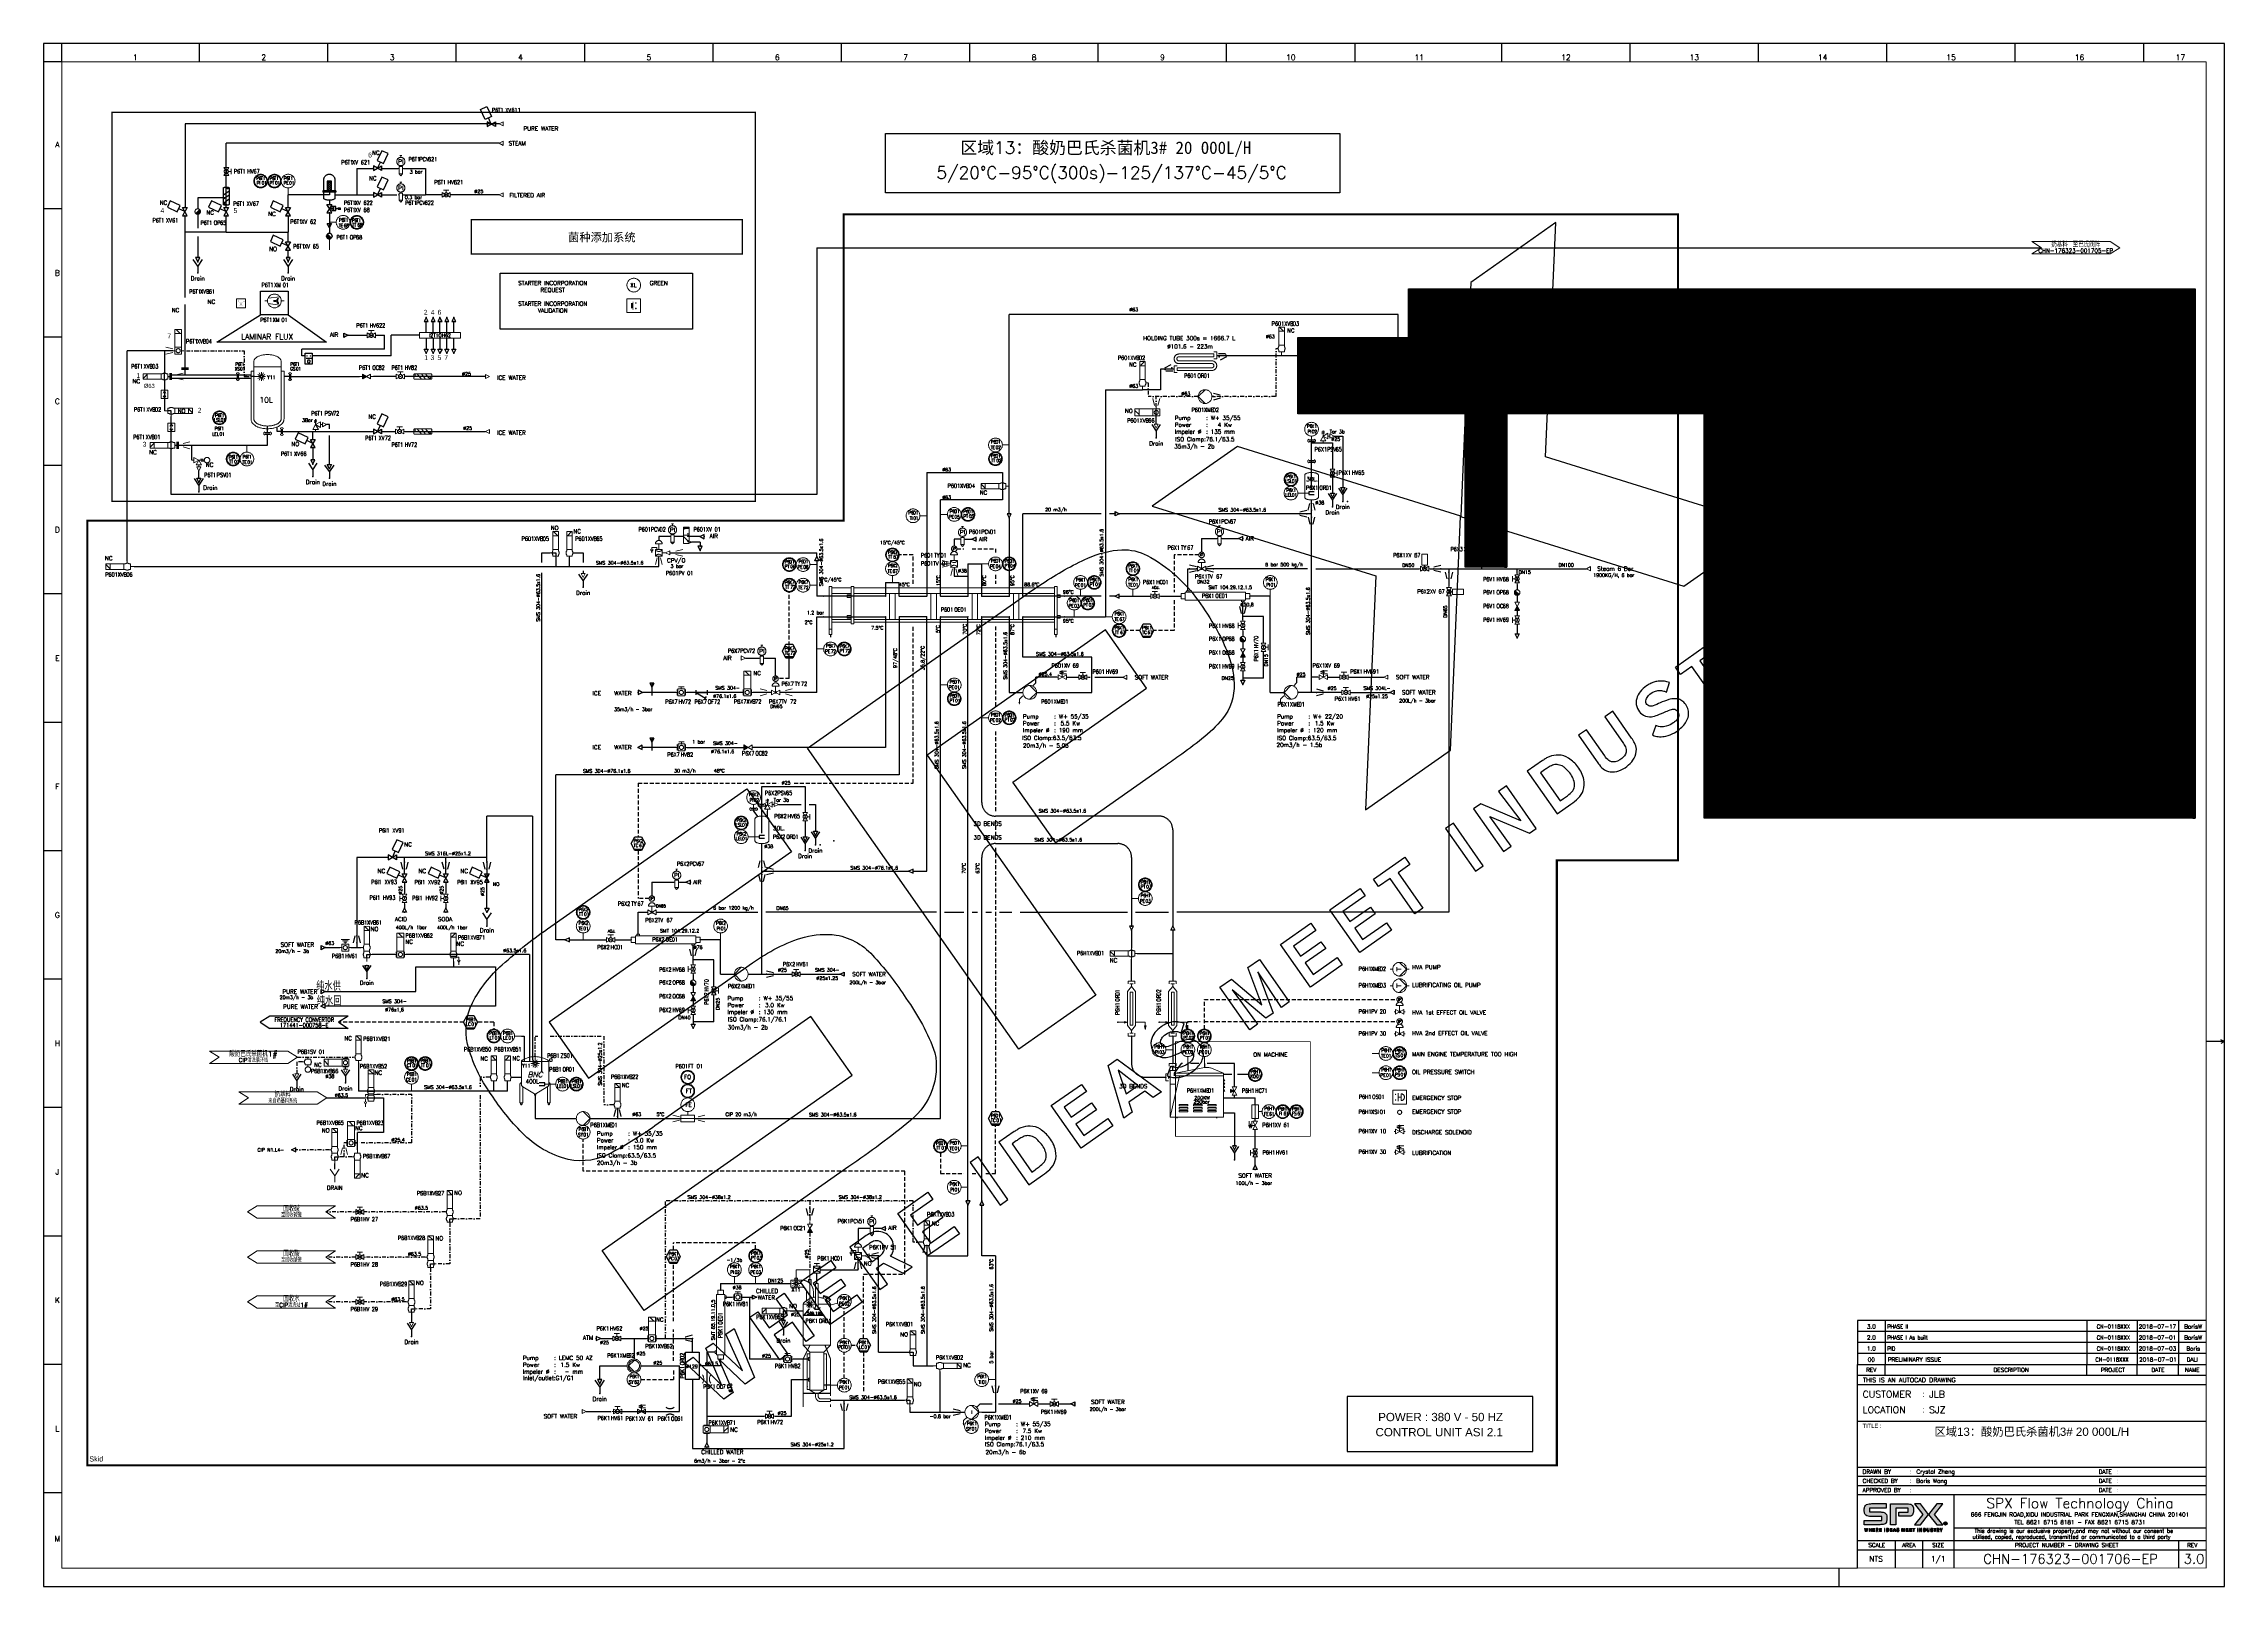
# Paper-space layout 'YMP3' of a CAD drawing. Header units: inches. Extents: x 0 to 2378, y 0 to 1682.
# The model-space entities are those that its viewports show. They can reach past a viewport. Long polylines and large blocks are cut down to what shows.
import ezdxf
from ezdxf.enums import TextEntityAlignment as Align

# ---------------------------------------------------------------- set-up
doc = ezdxf.new("R2010")
doc.units = ezdxf.units.IN
doc.header["$MEASUREMENT"] = 0
for name, pattern in [('ACAD_ISO02W100', [15, 12, -3]), ('CONTINU', [0]), ('DASHDOT', [25.4, 12.7, -6.35, 0, -6.35]), ('DASHDOT2', [12.7, 6.35, -3.175, 0, -3.175]), ('DASHED2', [9.525, 6.35, -3.175])]:
    doc.linetypes.add(name, pattern=pattern)
doc.layers.add('$FLOW_FREEZE', color=7, linetype='Continuous', plot=False)
doc.layers.add('34 Equipment Labels', color=7, linetype='Continuous', plot=False)
for name, color, linetype in [('1', 7, 'CONTINU'), ('14 Pipe Water Cold', 142, 'Continuous'), ('60 TXT International', 7, 'Continuous'), ('CUVERIE', 7, 'Continuous'), ('DIAMETRE', 7, 'Continuous'), ('FILTER', 7, 'Continuous'), ('LIAISON INSTRUMENTATION', 140, 'DASHED2'), ('MATERIEL-DIVERS', 7, 'Continuous'), ('pneumatic shut off valve', 7, 'Continuous'), ('POMPES', 7, 'Continuous'), ('POMPES-PROCESS', 7, 'Continuous'), ('REGUL', 140, 'DASHED2'), ('REPERES', 7, 'Continuous'), ('Skid', 5, 'Continuous'), ('techn-data', 7, 'Continuous'), ('TEXTE', 7, 'Continuous'), ('TEXTES', 7, 'Continuous'), ('TITRE', 7, 'Continuous'), ('TUYAUTERIE-AIR INSTRUMENT', 3, 'Continuous'), ('TUYAUTERIE-DIVERS', 73, 'Continuous'), ('TUYAUTERIE-EAU', 5, 'Continuous'), ('TUYAUTERIE-EAU UTILITES FROIDE', 142, 'Continuous'), ('TUYAUTERIE-EGOUT', 32, 'Continuous'), ('TUYAUTERIE-GAZ', 3, 'Continuous'), ('TUYAUTERIE-NEP', 4, 'DASHDOT2'), ('TUYAUTERIE-NEP (CONCENTRES + DETERGENTS)', 1, 'Continuous'), ('TUYAUTERIE-PROCESS', 30, 'Continuous'), ('TUYAUTERIE-VAPEUR INDUSTRIELLE', 231, 'Continuous'), ('TUYAUTERIE-VAPEUR PROCESS', 6, 'Continuous'), ('TXT_EN', 1, 'Continuous'), ('TXT_ENG', 7, 'Continuous'), ('TXT_FR', 7, 'Continuous'), ('VANNES', 7, 'Continuous'), ('VANNES-FLUIDES-AUX', 7, 'Continuous'), ('ZN', 1, 'Continuous')]:
    doc.layers.add(name, color=color, linetype=linetype)
for name, color, linetype, lineweight in [('11 Pipe Air Instrument', 3, 'Continuous', 30), ('15 Pipe Drain', 32, 'Continuous', 30), ('17 Pipe CIP', 4, 'DASHDOT2', 50), ('19 Pipe Process', 30, 'Continuous', 30), ('20 Pipe Steam Industrial', 231, 'Continuous', 30), ('31 Equipment', 7, 'Continuous', 9), ('33 Instruments Labels', 7, 'Continuous', 9), ('40 TXT Data', 7, 'Continuous', 9), ('43 TXT English', 7, 'Continuous', 9), ('44 TXT French', 7, 'Continuous', 9), ('61 Revision Cloud', 1, 'Continuous', 9), ('AM_0', 7, 'Continuous', 30), ('Equipment', 7, 'Continuous', 9), ('Valves-other', 7, 'Continuous', 9)]:
    doc.layers.add(name, color=color, linetype=linetype, lineweight=lineweight)
doc.layers.add('AM_VIEWS', color=1, linetype='Continuous', lineweight=15, plot=False)
doc.layers.add('LOGO', color=7, linetype='Continuous', true_color=0xebebeb)
doc.layers.get('33 Instruments Labels').off()
doc.layers.get('REPERES').off()
doc.styles.add('ACISOTS', font='isocp.shx', dxfattribs={"height": 1, "bigfont": 'gbcbig.shx'})
doc.styles.add('ITALICT', font='italict')
doc.styles.add('ROMANC', font='romanc')
doc.styles.add('ROMANS', font='ROMANS.SHX')
doc.styles.add('ROMANT', font='romant')
doc.styles.get("Standard").update_dxf_attribs({"font": 'arial.ttf'})
doc.styles.add('SWISS', font='swiss.ttf')
doc.styles.add('USER1', font='TXT.SHX', dxfattribs={"bigfont": 'gbcbig.shx'})

# ---------------------------------------------------------------- blocks, each defined once
blk = doc.blocks.new('SPX-LOGO')
h = blk.add_hatch(color=252)
h.paths.add_polyline_path([(-0.678, 0.153), (-0.991, 0.153), (-0.991, 0.26), (-0.529, 0.26), (-0.53, 0.38), (-0.903, 0.38, 0.033275), (-0.999, 0.375, 0.091798), (-1.071, 0.353, 0.172117), (-1.114, 0.305, 0.092797), (-1.129, 0.219, 0.050192), (-1.124, 0.143, 0.144364), (-1.089, 0.068, 0.186105), (-1.027, 0.037, 0.03768), (-0.949, 0.033), (-0.652, 0.033), (-0.652, -0.079), (-1.128, -0.079), (-1.128, -0.193), (-0.738, -0.193, 0.022806), (-0.618, -0.189, 0.276305), (-0.526, -0.125, 0.070437), (-0.514, -0.029, 0.042098), (-0.518, 0.051, 0.174287), (-0.547, 0.114, 0.099644), (-0.589, 0.139, 0.054927), (-0.634, 0.15, 0.031964)])
h.paths.add_polyline_path([(-0.416, -0.195), (-0.27, -0.195), (-0.27, 0.261), (0.07, 0.261), (0.07, 0.151), (-0.185, 0.151), (-0.184, 0.035), (0.023, 0.035, 0.002956), (0.05, 0.035, 0.013973), (0.095, 0.036, 0.050969), (0.139, 0.043, 0.176136), (0.185, 0.078, 0.0877), (0.206, 0.126, 0.032753), (0.212, 0.164, 0.026321), (0.214, 0.216, 0.056445), (0.208, 0.269, 0.059255), (0.189, 0.319, 0.128051), (0.162, 0.349, 0.092764), (0.112, 0.369, 0.044287), (0.031, 0.377, 0.007759), (-0.007, 0.378), (-0.416, 0.378)])
h.paths.add_polyline_path([(-1.056, -0.358), (-1.069, -0.296), (-1.083, -0.296), (-1.096, -0.358), (-1.107, -0.296), (-1.122, -0.296), (-1.105, -0.377), (-1.088, -0.377), (-1.076, -0.321), (-1.065, -0.377), (-1.047, -0.377), (-1.029, -0.296), (-1.045, -0.296)])
h.paths.add_polyline_path([(-0.984, -0.327), (-0.984, -0.296), (-0.999, -0.296), (-0.999, -0.377), (-0.984, -0.377), (-0.984, -0.34), (-0.949, -0.34), (-0.949, -0.377), (-0.934, -0.377), (-0.934, -0.296), (-0.949, -0.296), (-0.949, -0.327)])
h.paths.add_polyline_path([(-0.888, -0.342), (-0.849, -0.342), (-0.849, -0.329), (-0.888, -0.329), (-0.888, -0.31), (-0.845, -0.31), (-0.845, -0.296), (-0.903, -0.296), (-0.903, -0.377), (-0.842, -0.377), (-0.842, -0.364), (-0.888, -0.364)])
h.paths.add_polyline_path([(-0.78, -0.347), (-0.764, -0.377), (-0.747, -0.377), (-0.765, -0.344, 0.524), (-0.754, -0.306, 0.20667), (-0.772, -0.297, 0.017911), (-0.783, -0.296), (-0.809, -0.296), (-0.809, -0.377), (-0.794, -0.377), (-0.794, -0.347)])
h.paths.add_polyline_path([(-0.788, -0.335), (-0.794, -0.335), (-0.794, -0.309), (-0.787, -0.309, 0.003128), (-0.781, -0.309, -0.049435), (-0.773, -0.31, -0.225209), (-0.766, -0.316, -0.21086), (-0.765, -0.327, -0.250131), (-0.773, -0.334, -0.050266), (-0.778, -0.335, -0.010876)], flags=16)
h.paths.add_polyline_path([(-0.703, -0.342), (-0.664, -0.342), (-0.664, -0.329), (-0.703, -0.329), (-0.703, -0.31), (-0.66, -0.31), (-0.66, -0.296), (-0.718, -0.296), (-0.718, -0.377), (-0.657, -0.377), (-0.657, -0.364), (-0.703, -0.364)])
h.paths.add_polyline_path([(-0.565, -0.296), (-0.58, -0.296), (-0.58, -0.377), (-0.565, -0.377)])
h.paths.add_polyline_path([(-0.525, -0.377), (-0.499, -0.377, 0.031777), (-0.484, -0.376, 0.128547), (-0.471, -0.371, 0.133781), (-0.46, -0.358, 0.112895), (-0.456, -0.336, 0.080874), (-0.46, -0.317, 0.144166), (-0.47, -0.304, 0.095013), (-0.484, -0.297, 0.055415), (-0.49, -0.297, -0.006698), (-0.496, -0.296), (-0.525, -0.296)])
h.paths.add_polyline_path([(-0.51, -0.31), (-0.502, -0.31, -0.03666), (-0.495, -0.31, -0.022634), (-0.487, -0.311, -0.150643), (-0.481, -0.315, -0.046834), (-0.476, -0.321, -0.106102), (-0.474, -0.325, -0.020465), (-0.472, -0.336, -0.160217), (-0.477, -0.356, -0.193284), (-0.484, -0.362, -0.05933), (-0.495, -0.363, -0.008228), (-0.503, -0.364), (-0.51, -0.364)], flags=16)
h.paths.add_polyline_path([(-0.41, -0.342), (-0.371, -0.342), (-0.371, -0.329), (-0.41, -0.329), (-0.41, -0.31), (-0.368, -0.31), (-0.368, -0.296), (-0.425, -0.296), (-0.425, -0.377), (-0.365, -0.377), (-0.365, -0.364), (-0.41, -0.364)])
h.paths.add_polyline_path([(-0.293, -0.361), (-0.288, -0.377), (-0.272, -0.377), (-0.3, -0.296), (-0.317, -0.296), (-0.344, -0.377), (-0.328, -0.377), (-0.323, -0.361)])
h.paths.add_polyline_path([(-0.297, -0.348), (-0.319, -0.348), (-0.308, -0.311)], flags=16)
h.paths.add_polyline_path([(-0.198, -0.357, -0.169816), (-0.201, -0.362, -0.135615), (-0.208, -0.365, -0.025129), (-0.214, -0.365, -0.126519), (-0.229, -0.362, -0.122897), (-0.237, -0.355), (-0.238, -0.353), (-0.251, -0.362), (-0.249, -0.365, 0.067654), (-0.243, -0.371, 0.061388), (-0.235, -0.376, 0.081233), (-0.221, -0.379, 0.04931), (-0.209, -0.379, 0.051957), (-0.199, -0.377, 0.065204), (-0.192, -0.373, 0.111441), (-0.185, -0.366, 0.096126), (-0.182, -0.358, 0.092825), (-0.182, -0.349, 0.095457), (-0.184, -0.342, 0.097406), (-0.19, -0.336, 0.008749), (-0.19, -0.336, 0.076299), (-0.198, -0.332, 0.027392), (-0.212, -0.328, -0.022886), (-0.224, -0.326, -0.163146), (-0.23, -0.322, -0.224828), (-0.23, -0.315, -0.149356), (-0.23, -0.314, -0.124193), (-0.227, -0.311, -0.102413), (-0.22, -0.308, -0.108875), (-0.209, -0.309, -0.074426), (-0.203, -0.311, -0.09863), (-0.196, -0.318, -0.00106), (-0.194, -0.32), (-0.182, -0.311, 0.042363), (-0.188, -0.304, 0.04553), (-0.193, -0.3, 0.070686), (-0.197, -0.298, 0.050157), (-0.203, -0.296, 0.06914), (-0.208, -0.295, 0.046361), (-0.215, -0.294, 0.068931), (-0.228, -0.296, 0.097642), (-0.238, -0.302, 0.07143), (-0.243, -0.306, 0.142415), (-0.247, -0.318, 0.131573), (-0.244, -0.329, 0.147218), (-0.236, -0.338, 0.082728), (-0.226, -0.341, 0.013337), (-0.214, -0.344, -0.036088), (-0.204, -0.347, -0.139463), (-0.199, -0.35, -0.236758)])
h.paths.add_polyline_path([(-0.042, -0.311), (-0.044, -0.377), (-0.029, -0.377), (-0.029, -0.296), (-0.051, -0.296), (-0.066, -0.356), (-0.082, -0.296), (-0.104, -0.296), (-0.104, -0.377), (-0.09, -0.377), (-0.091, -0.311), (-0.073, -0.377), (-0.06, -0.377)])
h.paths.add_polyline_path([(0.026, -0.364), (0.026, -0.342), (0.065, -0.342), (0.065, -0.329), (0.026, -0.329), (0.026, -0.31), (0.069, -0.31), (0.069, -0.296), (0.011, -0.296), (0.011, -0.377), (0.072, -0.377), (0.072, -0.364)])
h.paths.add_polyline_path([(0.166, -0.377), (0.166, -0.364), (0.12, -0.364), (0.12, -0.342), (0.159, -0.342), (0.159, -0.329), (0.12, -0.329), (0.12, -0.31), (0.163, -0.31), (0.163, -0.296), (0.105, -0.296), (0.105, -0.377)])
h.paths.add_polyline_path([(0.225, -0.31), (0.247, -0.31), (0.247, -0.296), (0.188, -0.296), (0.188, -0.31), (0.21, -0.31), (0.21, -0.377), (0.225, -0.377)])
h.paths.add_polyline_path([(0.34, -0.296), (0.325, -0.296), (0.325, -0.377), (0.34, -0.377)])
h.paths.add_polyline_path([(0.428, -0.377), (0.441, -0.377), (0.441, -0.296), (0.426, -0.296), (0.428, -0.354), (0.392, -0.296), (0.379, -0.296), (0.379, -0.377), (0.393, -0.377), (0.393, -0.321)])
h.paths.add_polyline_path([(0.481, -0.377), (0.507, -0.377, 0.031777), (0.521, -0.376, 0.128547), (0.535, -0.371, 0.133781), (0.546, -0.358, 0.112895), (0.549, -0.336, 0.080874), (0.545, -0.317, 0.144166), (0.535, -0.304, 0.095013), (0.522, -0.297, 0.055415), (0.516, -0.297, -0.006698), (0.51, -0.296), (0.481, -0.296)])
h.paths.add_polyline_path([(0.496, -0.31), (0.504, -0.31, -0.03666), (0.511, -0.31, -0.022634), (0.518, -0.311, -0.150643), (0.525, -0.315, -0.046834), (0.53, -0.321, -0.106102), (0.532, -0.325, -0.020465), (0.533, -0.336, -0.160217), (0.529, -0.356, -0.193284), (0.521, -0.362, -0.05933), (0.51, -0.363, -0.008228), (0.502, -0.364), (0.496, -0.364)], flags=16)
h.paths.add_polyline_path([(0.593, -0.346), (0.593, -0.296), (0.578, -0.296), (0.578, -0.345, 0.005653), (0.578, -0.353, 0.118938), (0.581, -0.364, 0.12451), (0.589, -0.373, 0.105354), (0.601, -0.378, 0.070072), (0.616, -0.379, 0.091795), (0.629, -0.376, 0.129452), (0.64, -0.366, 0.1122), (0.643, -0.356, 0.024192), (0.643, -0.349), (0.643, -0.296), (0.628, -0.296), (0.628, -0.345, -0.02122), (0.628, -0.352, -0.206511), (0.624, -0.361, -0.165068), (0.613, -0.365, -0.190224), (0.598, -0.361, -0.123531), (0.594, -0.356, -0.090202)])
h.paths.add_polyline_path([(0.694, -0.315, -0.149356), (0.694, -0.314, -0.124193), (0.697, -0.311, -0.102413), (0.703, -0.308, -0.108875), (0.714, -0.309, -0.074426), (0.721, -0.311, -0.09863), (0.728, -0.318, -0.00106), (0.729, -0.32), (0.742, -0.311, 0.042363), (0.736, -0.304, 0.04553), (0.73, -0.3, 0.070686), (0.726, -0.298, 0.050157), (0.72, -0.296, 0.06914), (0.716, -0.295, 0.046361), (0.709, -0.294, 0.068931), (0.696, -0.296, 0.097642), (0.685, -0.302, 0.07143), (0.681, -0.306, 0.142415), (0.677, -0.318, 0.131573), (0.679, -0.329, 0.147218), (0.688, -0.338, 0.082728), (0.697, -0.341, 0.013337), (0.71, -0.344, -0.036088), (0.72, -0.347, -0.139463), (0.724, -0.35, -0.236758), (0.726, -0.357, -0.169816), (0.722, -0.362, -0.135615), (0.716, -0.365, -0.025129), (0.71, -0.365, -0.126519), (0.694, -0.362, -0.122897), (0.686, -0.355), (0.685, -0.353), (0.673, -0.362), (0.675, -0.365, 0.067654), (0.68, -0.371, 0.061388), (0.689, -0.376, 0.081233), (0.703, -0.379, 0.04931), (0.715, -0.379, 0.051957), (0.724, -0.377, 0.065204), (0.732, -0.373, 0.111441), (0.739, -0.366, 0.096126), (0.742, -0.358, 0.092825), (0.742, -0.349, 0.095457), (0.739, -0.342, 0.097406), (0.734, -0.336, 0.008749), (0.734, -0.336, 0.076299), (0.725, -0.332, 0.027392), (0.712, -0.328, -0.022886), (0.7, -0.326, -0.163146), (0.694, -0.322, -0.224828)])
h.paths.add_polyline_path([(0.785, -0.31), (0.785, -0.377), (0.8, -0.377), (0.8, -0.31), (0.822, -0.31), (0.822, -0.296), (0.763, -0.296), (0.763, -0.31)])
h.paths.add_polyline_path([(0.851, -0.296), (0.851, -0.377), (0.866, -0.377), (0.866, -0.347), (0.88, -0.347), (0.896, -0.377), (0.913, -0.377), (0.895, -0.344, 0.524), (0.906, -0.306, 0.20667), (0.888, -0.297, 0.017911), (0.877, -0.296)])
h.paths.add_polyline_path([(0.873, -0.309, 0.003128), (0.879, -0.309, -0.049435), (0.887, -0.31, -0.225209), (0.894, -0.316, -0.21086), (0.895, -0.327, -0.250131), (0.887, -0.334, -0.050266), (0.882, -0.335, -0.010876), (0.872, -0.335), (0.866, -0.335), (0.866, -0.309)], flags=16)
h.paths.add_polyline_path([(0.967, -0.33), (0.95, -0.296), (0.932, -0.296), (0.959, -0.345), (0.959, -0.377), (0.974, -0.377), (0.974, -0.345), (1.002, -0.296), (0.985, -0.296)])
at = {"true_color": 0x50a025}
h = blk.add_hatch(color=74, dxfattribs=at)
h.paths.add_polyline_path([(0.624, 0.089), (0.402, 0.377), (0.24, 0.377), (0.463, 0.088), (0.24, -0.201), (0.402, -0.201)])
h.paths.add_polyline_path([(0.786, 0.088), (1.008, 0.377), (0.846, 0.377), (0.624, 0.088), (0.846, -0.201), (1.008, -0.201)])
at = {"color": 252}
for points in [[(-0.738, -0.193), (-1.128, -0.193), (-1.128, -0.079), (-0.652, -0.079), (-0.652, 0.033), (-0.949, 0.033, -0.03768), (-1.027, 0.037, -0.186105), (-1.089, 0.068, -0.144364), (-1.124, 0.143, -0.050192), (-1.129, 0.219, -0.092797), (-1.114, 0.305, -0.172117), (-1.071, 0.353, -0.091798), (-0.999, 0.375, -0.033275), (-0.903, 0.38), (-0.53, 0.38), (-0.529, 0.26), (-0.991, 0.26), (-0.991, 0.153), (-0.678, 0.153, -0.031964), (-0.634, 0.15, -0.054927), (-0.589, 0.139, -0.099644), (-0.547, 0.114, -0.174287), (-0.518, 0.051, -0.042098), (-0.514, -0.029, -0.070437), (-0.526, -0.125, -0.277176), (-0.618, -0.189, -0.02274), (-0.738, -0.193, -15.204765), (-0.738, -0.193, -0.986388)], [(0.021, 0.035), (-0.184, 0.035), (-0.185, 0.151), (0.07, 0.151), (0.07, 0.261), (-0.27, 0.261), (-0.27, -0.195), (-0.416, -0.195), (-0.416, 0.378), (-0.007, 0.378, -0.007759), (0.031, 0.377, -0.044287), (0.112, 0.369, -0.092764), (0.162, 0.349, -0.128051), (0.189, 0.319, -0.061287), (0.208, 0.268, -0.054538), (0.214, 0.216, -0.026321), (0.212, 0.164, -0.032753), (0.206, 0.126, -0.0877), (0.185, 0.078, -0.176136), (0.139, 0.043, -0.050969), (0.095, 0.036, -0.013973), (0.05, 0.035, -0.003129), (0.021, 0.035)], [(-0.794, -0.347), (-0.78, -0.347), (-0.764, -0.377), (-0.747, -0.377), (-0.765, -0.344, 0.524), (-0.754, -0.306, 0.20667), (-0.772, -0.297, 0.017911), (-0.783, -0.296), (-0.783, -0.296), (-0.809, -0.296), (-0.809, -0.377), (-0.794, -0.377)], [(-0.765, -0.327, 0.21086), (-0.766, -0.316, 0.225209), (-0.773, -0.31, 0.049435), (-0.781, -0.309, -0.003128), (-0.787, -0.309), (-0.787, -0.309), (-0.794, -0.309), (-0.794, -0.335), (-0.788, -0.335, 0.010876), (-0.778, -0.335, 0.050266), (-0.773, -0.334, 0.250131)], [(-0.484, -0.376, 0.128547), (-0.471, -0.371, 0.133781), (-0.46, -0.358, 0.112895), (-0.456, -0.336, 0.080874), (-0.46, -0.317, 0.144166), (-0.47, -0.304, 0.095013), (-0.484, -0.297, 0.055415), (-0.49, -0.297, -0.006698), (-0.496, -0.296), (-0.496, -0.296), (-0.525, -0.296), (-0.525, -0.377), (-0.499, -0.377, 0.031777)], [(-0.495, -0.363, 0.05933), (-0.484, -0.362, 0.193284), (-0.477, -0.356, 0.160217), (-0.472, -0.336, 0.020465), (-0.474, -0.325, 0.106102), (-0.476, -0.321, 0.046834), (-0.481, -0.315, 0.150643), (-0.487, -0.311, 0.022634), (-0.495, -0.31, 0.03666), (-0.502, -0.31), (-0.502, -0.31), (-0.51, -0.31), (-0.51, -0.364), (-0.503, -0.364, 0.008228)], [(-0.209, -0.379), (-0.209, -0.379, 0.049801), (-0.2, -0.377, 0.068284), (-0.192, -0.373, 0.111441), (-0.185, -0.366, 0.096126), (-0.182, -0.358, 0.092825), (-0.182, -0.349, 0.095457), (-0.184, -0.342, 0.069929), (-0.188, -0.337, 0.05193), (-0.19, -0.336, 0.076299), (-0.198, -0.332), (-0.198, -0.332), (-0.198, -0.332, 0.027392), (-0.212, -0.328, -0.022886), (-0.224, -0.326), (-0.224, -0.326, -0.163146), (-0.23, -0.322), (-0.23, -0.322, -0.224828), (-0.23, -0.315, -0.149356), (-0.23, -0.314, -0.124193), (-0.227, -0.311, -0.102413), (-0.22, -0.308), (-0.22, -0.308), (-0.22, -0.308), (-0.22, -0.308, -0.108875), (-0.209, -0.309, -0.074426), (-0.203, -0.311, -0.078653), (-0.197, -0.316, -0.001798), (-0.194, -0.32), (-0.182, -0.311), (-0.182, -0.311, 0.042363), (-0.188, -0.304, 0.04553), (-0.193, -0.3, 0.070686), (-0.197, -0.298, 0.050157), (-0.203, -0.296, 0.06914), (-0.208, -0.295, 0.046361), (-0.215, -0.294, 0.068931), (-0.228, -0.296, 0.097642), (-0.238, -0.302, 0.07143), (-0.243, -0.306, 0.142415), (-0.247, -0.318, 0.131573), (-0.244, -0.329, 0.147218), (-0.236, -0.338, 0.082728), (-0.226, -0.341, 0.014393), (-0.213, -0.344, -0.032715), (-0.204, -0.347, -0.139463), (-0.199, -0.35, -0.236758), (-0.198, -0.357, -0.169816), (-0.201, -0.362, -0.135615), (-0.208, -0.365, -0.025129), (-0.214, -0.365, -0.126519), (-0.229, -0.362, -0.122897), (-0.237, -0.355), (-0.238, -0.353), (-0.251, -0.362), (-0.249, -0.365, 0.067654), (-0.243, -0.371, 0.061388), (-0.235, -0.376, 0.081233), (-0.221, -0.379, 0.04931)], [(0.521, -0.376, 0.128547), (0.535, -0.371, 0.133781), (0.546, -0.358, 0.112895), (0.549, -0.336, 0.080874), (0.545, -0.317, 0.144166), (0.535, -0.304, 0.095013), (0.522, -0.297, 0.055415), (0.516, -0.297, -0.006698), (0.51, -0.296), (0.51, -0.296), (0.481, -0.296), (0.481, -0.377), (0.507, -0.377, 0.031777)], [(0.51, -0.363, 0.05933), (0.521, -0.362, 0.193284), (0.529, -0.356, 0.160217), (0.533, -0.336, 0.020465), (0.532, -0.325, 0.106102), (0.53, -0.321, 0.046834), (0.525, -0.315, 0.150643), (0.518, -0.311, 0.022634), (0.511, -0.31, 0.03666), (0.504, -0.31), (0.504, -0.31), (0.496, -0.31), (0.496, -0.364), (0.502, -0.364, 0.008228)], [(0.64, -0.366, 0.1122), (0.643, -0.356, 0.028889), (0.643, -0.347), (0.643, -0.347), (0.643, -0.296), (0.628, -0.296), (0.628, -0.345, -0.024842), (0.628, -0.353, -0.1821), (0.624, -0.361, -0.165068), (0.613, -0.365, -0.190224), (0.598, -0.361, -0.123531), (0.594, -0.356, -0.090202), (0.593, -0.346), (0.593, -0.296), (0.578, -0.296), (0.578, -0.345, 0.005653), (0.578, -0.353, 0.118938), (0.581, -0.364, 0.12451), (0.589, -0.373, 0.1104), (0.602, -0.379, 0.066986), (0.616, -0.379, 0.091795), (0.629, -0.376, 0.129452)], [(0.68, -0.371, 0.061388), (0.689, -0.376), (0.689, -0.376, 0.081233), (0.703, -0.379, 0.04931), (0.715, -0.379), (0.715, -0.379, 0.049801), (0.724, -0.377, 0.068284), (0.732, -0.373, 0.111441), (0.739, -0.366, 0.096126), (0.742, -0.358, 0.092825), (0.742, -0.349, 0.095457), (0.739, -0.342, 0.069929), (0.736, -0.337, 0.05193), (0.734, -0.336, 0.076299), (0.725, -0.332), (0.725, -0.332), (0.725, -0.332, 0.027392), (0.712, -0.328, -0.022886), (0.7, -0.326), (0.7, -0.326, -0.163146), (0.694, -0.322), (0.694, -0.322, -0.224828), (0.694, -0.315, -0.149356), (0.694, -0.314, -0.124193), (0.697, -0.311, -0.102413), (0.703, -0.308), (0.703, -0.308), (0.703, -0.308), (0.703, -0.308, -0.108875), (0.714, -0.309, -0.074426), (0.721, -0.311, -0.078653), (0.727, -0.316, -0.001798), (0.729, -0.32), (0.742, -0.311), (0.742, -0.311, 0.042363), (0.736, -0.304, 0.04553), (0.73, -0.3, 0.070686), (0.726, -0.298, 0.050157), (0.72, -0.296, 0.06914), (0.716, -0.295, 0.046361), (0.709, -0.294, 0.068931), (0.696, -0.296, 0.097642), (0.685, -0.302, 0.07143), (0.681, -0.306, 0.142415), (0.677, -0.318, 0.131573), (0.679, -0.329, 0.147218), (0.688, -0.338, 0.082728), (0.697, -0.341, 0.014393), (0.711, -0.344, -0.032715), (0.72, -0.347, -0.139463), (0.724, -0.35, -0.236758), (0.726, -0.357, -0.169816), (0.722, -0.362, -0.135615), (0.716, -0.365, -0.025129), (0.71, -0.365, -0.126519), (0.694, -0.362, -0.122897), (0.686, -0.355), (0.685, -0.353), (0.673, -0.362), (0.675, -0.365, 0.067654)], [(0.866, -0.347), (0.88, -0.347), (0.896, -0.377), (0.913, -0.377), (0.895, -0.344, 0.524), (0.906, -0.306, 0.20667), (0.888, -0.297, 0.017911), (0.877, -0.296), (0.877, -0.296), (0.851, -0.296), (0.851, -0.377), (0.866, -0.377)], [(0.882, -0.335, 0.050266), (0.887, -0.334, 0.250131), (0.895, -0.327, 0.21086), (0.894, -0.316, 0.225209), (0.887, -0.31, 0.049435), (0.879, -0.309, -0.003128), (0.873, -0.309), (0.873, -0.309), (0.866, -0.309), (0.866, -0.335), (0.872, -0.335, 0.010876)]]:
    blk.add_lwpolyline(points, format="xyb", close=True, dxfattribs=at)
at = {"color": 74, "true_color": 0x50a025}
blk.add_lwpolyline([(0.402, 0.377), (0.24, 0.377), (0.463, 0.088), (0.24, -0.201), (0.402, -0.201), (0.624, 0.088), (0.846, -0.201), (1.008, -0.201), (0.786, 0.088), (1.008, 0.377), (0.846, 0.377), (0.625, 0.088), (0.402, 0.377)], close=True, dxfattribs=at)
at = {"color": 252, "lineweight": 0}
for points in [[(-1.096, -0.358), (-1.083, -0.296), (-1.069, -0.296), (-1.056, -0.358), (-1.045, -0.296), (-1.029, -0.296), (-1.029, -0.296), (-1.047, -0.377), (-1.065, -0.377), (-1.076, -0.321), (-1.088, -0.377), (-1.105, -0.377), (-1.122, -0.296), (-1.107, -0.296)], [(-0.984, -0.327), (-0.949, -0.327), (-0.949, -0.296), (-0.934, -0.296), (-0.934, -0.296), (-0.934, -0.377), (-0.949, -0.377), (-0.949, -0.34), (-0.984, -0.34), (-0.984, -0.377), (-0.999, -0.377), (-0.999, -0.296), (-0.984, -0.296)], [(-0.845, -0.296), (-0.845, -0.31), (-0.888, -0.31), (-0.888, -0.31), (-0.888, -0.329), (-0.849, -0.329), (-0.849, -0.342), (-0.888, -0.342), (-0.888, -0.364), (-0.842, -0.364), (-0.842, -0.377), (-0.903, -0.377), (-0.903, -0.296)], [(-0.66, -0.296), (-0.66, -0.31), (-0.703, -0.31), (-0.703, -0.31), (-0.703, -0.329), (-0.664, -0.329), (-0.664, -0.342), (-0.703, -0.342), (-0.703, -0.364), (-0.657, -0.364), (-0.657, -0.377), (-0.718, -0.377), (-0.718, -0.296)], [(-0.368, -0.31), (-0.41, -0.31), (-0.41, -0.31), (-0.41, -0.329), (-0.371, -0.329), (-0.371, -0.342), (-0.41, -0.342), (-0.41, -0.364), (-0.365, -0.364), (-0.365, -0.377), (-0.425, -0.377), (-0.425, -0.296), (-0.368, -0.296)], [(0.069, -0.31), (0.026, -0.31), (0.026, -0.31), (0.026, -0.329), (0.065, -0.329), (0.065, -0.342), (0.026, -0.342), (0.026, -0.364), (0.072, -0.364), (0.072, -0.377), (0.011, -0.377), (0.011, -0.296), (0.069, -0.296)], [(0.163, -0.31), (0.12, -0.31), (0.12, -0.31), (0.12, -0.329), (0.159, -0.329), (0.159, -0.342), (0.12, -0.342), (0.12, -0.364), (0.166, -0.364), (0.166, -0.377), (0.105, -0.377), (0.105, -0.296), (0.163, -0.296)]]:
    blk.add_lwpolyline(points, close=True, dxfattribs=at)
at = {"color": 252}
for points in [[(-0.565, -0.377), (-0.565, -0.296), (-0.58, -0.296), (-0.58, -0.377)], [(-0.3, -0.296), (-0.272, -0.377), (-0.288, -0.377), (-0.293, -0.361), (-0.323, -0.361), (-0.328, -0.377), (-0.344, -0.377), (-0.317, -0.296)], [(-0.308, -0.311), (-0.319, -0.348), (-0.297, -0.348)], [(-0.082, -0.296), (-0.066, -0.356), (-0.051, -0.296), (-0.029, -0.296), (-0.029, -0.377), (-0.044, -0.377), (-0.042, -0.311), (-0.06, -0.377), (-0.073, -0.377), (-0.091, -0.311), (-0.09, -0.377), (-0.104, -0.377), (-0.104, -0.377), (-0.104, -0.296)], [(0.188, -0.31), (0.188, -0.296), (0.247, -0.296), (0.247, -0.31), (0.225, -0.31), (0.225, -0.377), (0.21, -0.377), (0.21, -0.377), (0.21, -0.31)], [(0.34, -0.377), (0.34, -0.296), (0.325, -0.296), (0.325, -0.377)], [(0.393, -0.377), (0.393, -0.321), (0.428, -0.377), (0.441, -0.377), (0.441, -0.296), (0.426, -0.296), (0.428, -0.354), (0.392, -0.296), (0.379, -0.296), (0.379, -0.296), (0.379, -0.377)], [(0.763, -0.31), (0.763, -0.296), (0.822, -0.296), (0.822, -0.31), (0.8, -0.31), (0.8, -0.377), (0.785, -0.377), (0.785, -0.377), (0.785, -0.31)], [(0.959, -0.377), (0.974, -0.377), (0.974, -0.345), (1.002, -0.296), (0.985, -0.296), (0.967, -0.33), (0.95, -0.296), (0.932, -0.296), (0.959, -0.345)]]:
    blk.add_lwpolyline(points, close=True, dxfattribs=at)
at = {"color": 253}
for points in [[(1.076, -0.165), (1.084, -0.165), (1.093, -0.182), (1.103, -0.182), (1.093, -0.164, 0.524), (1.099, -0.142, 0.20667), (1.088, -0.137, 0.017911), (1.082, -0.137), (1.082, -0.137), (1.068, -0.137), (1.068, -0.182), (1.076, -0.182)], [(1.085, -0.158, 0.050266), (1.088, -0.158, 0.250131), (1.093, -0.154, 0.21086), (1.092, -0.148, 0.225209), (1.088, -0.144, 0.049435), (1.084, -0.144, -0.003128), (1.08, -0.144), (1.08, -0.144), (1.076, -0.144), (1.076, -0.158), (1.079, -0.158, 0.010876)]]:
    blk.add_lwpolyline(points, format="xyb", close=True, dxfattribs=at)
for radius in [0.044, 0.0369]:
    blk.add_circle((1.084, -0.159), radius, dxfattribs=at)
blk = doc.blocks.new('SPX-LOGO-FOND')
at = {"layer": 'LOGO'}
for points in [[(-0.6781, -0.1927), (-1.068, -0.1927), (-1.0679, -0.0786), (-0.5922, -0.0792), (-0.5922, 0.0326), (-0.8891, 0.0326, -0.03768), (-0.9674, 0.0372, -0.186105), (-1.0297, 0.0677, -0.144364), (-1.0645, 0.143, -0.050192), (-1.0696, 0.2189, -0.092797), (-1.0547, 0.3047, -0.172117), (-1.0117, 0.3528, -0.091798), (-0.9395, 0.3746, -0.033275), (-0.8435, 0.38), (-0.47, 0.38), (-0.4696, 0.2595), (-0.9312, 0.2596), (-0.9312, 0.153), (-0.6188, 0.153, -0.031964), (-0.574, 0.1501, -0.054927), (-0.5294, 0.1393, -0.099644), (-0.487, 0.1136, -0.174287), (-0.4583, 0.0507, -0.042098), (-0.4547, -0.0293, -0.070437), (-0.4666, -0.1249, -0.277176), (-0.5582, -0.1893, -0.02274), (-0.6781, -0.1927, -15.204765), (-0.6781, -0.1927, -0.986388)], [(0.0812, 0.0345), (-0.1247, 0.0345), (-0.1251, 0.1506), (0.1293, 0.1506), (0.1293, 0.2615), (-0.2101, 0.2615), (-0.2099, -0.1952), (-0.3563, -0.1952), (-0.3563, 0.3776), (0.0528, 0.3776, -0.007759), (0.0906, 0.377, -0.044287), (0.1712, 0.3686, -0.092764), (0.2221, 0.349, -0.128051), (0.2489, 0.3191, -0.061287), (0.2676, 0.2676, -0.054538), (0.2738, 0.216, -0.026321), (0.2715, 0.1642, -0.032753), (0.2653, 0.1265, -0.0877), (0.2451, 0.0777, -0.176136), (0.1988, 0.0432, -0.050969), (0.1547, 0.0363, -0.013973), (0.1096, 0.0347, -0.003129), (0.0812, 0.0345)], [(1.1361, -0.1654), (1.1437, -0.1654), (1.1528, -0.1824), (1.1626, -0.1824), (1.1524, -0.1637, 0.524), (1.1587, -0.1422, 0.20667), (1.1481, -0.1367, 0.017911), (1.1422, -0.1365), (1.1422, -0.1365), (1.1276, -0.1365), (1.1276, -0.1824), (1.1361, -0.1824)], [(1.1447, -0.1582, 0.050266), (1.148, -0.1577, 0.250131), (1.1524, -0.1537, 0.21086), (1.1519, -0.1476, 0.225209), (1.1477, -0.1444, 0.049435), (1.1435, -0.144, -0.003128), (1.14, -0.144), (1.14, -0.144), (1.1361, -0.144), (1.1361, -0.1583), (1.1391, -0.1583, 0.010876)], [(-0.734, -0.3472), (-0.7205, -0.3472), (-0.7044, -0.3773), (-0.6871, -0.3773), (-0.7051, -0.3444, 0.524), (-0.6941, -0.3064, 0.20667), (-0.7127, -0.2967, 0.017911), (-0.7232, -0.2963), (-0.7232, -0.2963), (-0.749, -0.2963), (-0.749, -0.3773), (-0.734, -0.3773)], [(-0.4245, -0.3763, 0.128547), (-0.4108, -0.3708, 0.133781), (-0.4004, -0.3576, 0.112895), (-0.3966, -0.3359, 0.080874), (-0.4007, -0.3167, 0.144166), (-0.4108, -0.3037, 0.095013), (-0.4244, -0.2973, 0.055415), (-0.43, -0.2966, -0.006698), (-0.4361, -0.2963), (-0.4361, -0.2963), (-0.4651, -0.2963), (-0.4651, -0.3773), (-0.4392, -0.3773, 0.031777)], [(-0.1492, -0.3789), (-0.1492, -0.3789, 0.049801), (-0.1401, -0.377, 0.068284), (-0.1321, -0.3732, 0.111441), (-0.1249, -0.3661, 0.096126), (-0.1218, -0.3578, 0.092825), (-0.1219, -0.3486, 0.095457), (-0.1245, -0.3417, 0.069929), (-0.1281, -0.3375, 0.05193), (-0.1302, -0.3359, 0.076299), (-0.1386, -0.3317), (-0.1386, -0.3317), (-0.1386, -0.3317, 0.027392), (-0.1524, -0.3282, -0.022886), (-0.1639, -0.3256), (-0.1639, -0.3256, -0.163146), (-0.1698, -0.3217), (-0.1698, -0.3217, -0.224828), (-0.1704, -0.3149, -0.149356), (-0.17, -0.3142, -0.124193), (-0.1673, -0.3112, -0.102413), (-0.1608, -0.3084), (-0.1608, -0.3084), (-0.1608, -0.3084), (-0.1608, -0.3084, -0.108875), (-0.1497, -0.3086, -0.074426), (-0.1429, -0.3114, -0.078653), (-0.1374, -0.3163, -0.001798), (-0.1347, -0.32), (-0.1224, -0.3107), (-0.1224, -0.3107, 0.042363), (-0.1278, -0.3044, 0.04553), (-0.1337, -0.2999, 0.070686), (-0.1377, -0.2977, 0.050157), (-0.1437, -0.2956, 0.06914), (-0.1481, -0.2947, 0.046361), (-0.155, -0.2943, 0.068931), (-0.168, -0.2961, 0.097642), (-0.1786, -0.3016, 0.07143), (-0.183, -0.3063, 0.142415), (-0.1868, -0.3179, 0.131573), (-0.1848, -0.3291, 0.147218), (-0.1762, -0.3379, 0.082728), (-0.1667, -0.3413, 0.014393), (-0.1533, -0.3443, -0.032715), (-0.1439, -0.3468, -0.139463), (-0.1396, -0.3495, -0.236758), (-0.138, -0.3567, -0.169816), (-0.1417, -0.3624, -0.135615), (-0.1483, -0.3651, -0.025129), (-0.1539, -0.3654, -0.126519), (-0.1697, -0.3616, -0.122897), (-0.1775, -0.3546), (-0.1785, -0.3532), (-0.1912, -0.3621), (-0.1895, -0.3647, 0.067654), (-0.1836, -0.3707, 0.061388), (-0.1752, -0.3757, 0.081233), (-0.1612, -0.3791, 0.04931)], [(0.5811, -0.3763, 0.128547), (0.5948, -0.3708, 0.133781), (0.6052, -0.3576, 0.112895), (0.6091, -0.3359, 0.080874), (0.6049, -0.3167, 0.144166), (0.5949, -0.3037, 0.095013), (0.5813, -0.2973, 0.055415), (0.5757, -0.2966, -0.006698), (0.5695, -0.2963), (0.5695, -0.2963), (0.5405, -0.2963), (0.5405, -0.3773), (0.5665, -0.3773, 0.031777)], [(0.6995, -0.3657, 0.1122), (0.7027, -0.3563, 0.028889), (0.7031, -0.3474), (0.7031, -0.3474), (0.7031, -0.2963), (0.6879, -0.2963), (0.6879, -0.3453, -0.024842), (0.6875, -0.3531, -0.1821), (0.6834, -0.3606, -0.165068), (0.6723, -0.3646, -0.190224), (0.6576, -0.3608, -0.123531), (0.6541, -0.3559, -0.090202), (0.653, -0.3461), (0.653, -0.2963), (0.638, -0.2963), (0.638, -0.3446, 0.005653), (0.6381, -0.3527, 0.118938), (0.6403, -0.364, 0.12451), (0.6483, -0.3733, 0.1104), (0.6613, -0.3786, 0.066986), (0.6753, -0.3791, 0.091795), (0.6883, -0.3755, 0.129452)], [(0.7401, -0.3707, 0.061388), (0.7484, -0.3757), (0.7484, -0.3757, 0.081233), (0.7624, -0.3791, 0.04931), (0.7745, -0.3789), (0.7745, -0.3789, 0.049801), (0.7836, -0.377, 0.068284), (0.7916, -0.3732, 0.111441), (0.7987, -0.3661, 0.096126), (0.8018, -0.3578, 0.092825), (0.8017, -0.3486, 0.095457), (0.7992, -0.3417, 0.069929), (0.7956, -0.3375, 0.05193), (0.7935, -0.3359, 0.076299), (0.785, -0.3317), (0.785, -0.3317), (0.785, -0.3317, 0.027392), (0.7712, -0.3282, -0.022886), (0.7597, -0.3256), (0.7597, -0.3256, -0.163146), (0.7538, -0.3217), (0.7538, -0.3217, -0.224828), (0.7532, -0.3149, -0.149356), (0.7536, -0.3142, -0.124193), (0.7564, -0.3112, -0.102413), (0.7629, -0.3084), (0.7629, -0.3084), (0.7629, -0.3084), (0.7629, -0.3084, -0.108875), (0.7739, -0.3086, -0.074426), (0.7807, -0.3114, -0.078653), (0.7862, -0.3163, -0.001798), (0.7889, -0.32), (0.8013, -0.3107), (0.8013, -0.3107, 0.042363), (0.7958, -0.3044, 0.04553), (0.7899, -0.2999, 0.070686), (0.7859, -0.2977, 0.050157), (0.7799, -0.2956, 0.06914), (0.7755, -0.2947, 0.046361), (0.7687, -0.2943, 0.068931), (0.7557, -0.2961, 0.097642), (0.7451, -0.3016, 0.07143), (0.7407, -0.3063, 0.142415), (0.7368, -0.3179, 0.131573), (0.7389, -0.3291, 0.147218), (0.7475, -0.3379, 0.082728), (0.7569, -0.3413, 0.014393), (0.7704, -0.3443, -0.032715), (0.7798, -0.3468, -0.139463), (0.784, -0.3495, -0.236758), (0.7856, -0.3567, -0.169816), (0.7819, -0.3624, -0.135615), (0.7754, -0.3651, -0.025129), (0.7698, -0.3654, -0.126519), (0.7539, -0.3616, -0.122897), (0.7461, -0.3546), (0.7452, -0.3532), (0.7324, -0.3621), (0.7342, -0.3647, 0.067654)], [(0.926, -0.3472), (0.9395, -0.3472), (0.9555, -0.3773), (0.9728, -0.3773), (0.9549, -0.3444, 0.524), (0.9658, -0.3064, 0.20667), (0.9473, -0.2967, 0.017911), (0.9368, -0.2963), (0.9368, -0.2963), (0.911, -0.2963), (0.911, -0.3773), (0.926, -0.3773)], [(-0.7052, -0.3267, 0.21086), (-0.706, -0.3159, 0.225209), (-0.7135, -0.3102, 0.049435), (-0.7208, -0.3095, -0.003128), (-0.727, -0.3094), (-0.727, -0.3094), (-0.734, -0.3094), (-0.734, -0.3347), (-0.7287, -0.3347, 0.010876), (-0.7187, -0.3345, 0.050266), (-0.713, -0.3337, 0.250131)], [(-0.4358, -0.3635, 0.05933), (-0.4246, -0.3618, 0.193284), (-0.417, -0.3559, 0.160217), (-0.4126, -0.3365, 0.020465), (-0.4142, -0.3253, 0.106102), (-0.416, -0.3208, 0.046834), (-0.4213, -0.3145, 0.150643), (-0.4275, -0.3113, 0.022634), (-0.4353, -0.3102, 0.03666), (-0.4419, -0.3101), (-0.4419, -0.3101), (-0.4499, -0.3101), (-0.4499, -0.3636), (-0.4435, -0.3636, 0.008228)], [(0.5699, -0.3635, 0.05933), (0.581, -0.3618, 0.193284), (0.5887, -0.3559, 0.160217), (0.593, -0.3365, 0.020465), (0.5914, -0.3253, 0.106102), (0.5896, -0.3208, 0.046834), (0.5844, -0.3145, 0.150643), (0.5782, -0.3113, 0.022634), (0.5703, -0.3102, 0.03666), (0.5637, -0.3101), (0.5637, -0.3101), (0.5557, -0.3101), (0.5557, -0.3636), (0.5621, -0.3636, 0.008228)], [(0.9412, -0.3345, 0.050266), (0.947, -0.3337, 0.250131), (0.9547, -0.3267, 0.21086), (0.954, -0.3159, 0.225209), (0.9464, -0.3102, 0.049435), (0.9391, -0.3095, -0.003128), (0.933, -0.3094), (0.933, -0.3094), (0.926, -0.3094), (0.926, -0.3347), (0.9313, -0.3347, 0.010876)]]:
    blk.add_lwpolyline(points, format="xyb", close=True, dxfattribs=at)
for points in [[(0.4618, 0.3773), (0.2998, 0.3773), (0.5224, 0.0882), (0.2998, -0.2007), (0.4618, -0.2007), (0.6835, 0.0882), (0.906, -0.2007), (1.068, -0.2007), (0.8454, 0.0882), (1.068, 0.3773), (0.906, 0.3773), (0.6843, 0.0882), (0.4618, 0.3773)], [(-1.036, -0.358), (-1.0234, -0.2963), (-1.0093, -0.2963), (-0.9965, -0.358), (-0.9851, -0.2963), (-0.9695, -0.2963), (-0.9695, -0.2963), (-0.9873, -0.3773), (-1.005, -0.3773), (-1.0163, -0.321), (-1.028, -0.3773), (-1.0456, -0.3773), (-1.0625, -0.2963), (-1.047, -0.2963)], [(-0.9241, -0.3269), (-0.8893, -0.3269), (-0.8893, -0.2963), (-0.8741, -0.2963), (-0.8741, -0.2963), (-0.8741, -0.3773), (-0.8893, -0.3773), (-0.8893, -0.3404), (-0.9241, -0.3404), (-0.9241, -0.3773), (-0.9392, -0.3773), (-0.9392, -0.2963), (-0.9241, -0.2963)], [(-0.7855, -0.2963), (-0.7855, -0.3099), (-0.8282, -0.3099), (-0.8282, -0.3099), (-0.8282, -0.3289), (-0.7892, -0.3289), (-0.7892, -0.342), (-0.8282, -0.342), (-0.8282, -0.3636), (-0.7827, -0.3636), (-0.7827, -0.3773), (-0.8431, -0.3773), (-0.8431, -0.2963)], [(-0.6003, -0.2963), (-0.6003, -0.3099), (-0.6429, -0.3099), (-0.6429, -0.3099), (-0.6429, -0.3289), (-0.6039, -0.3289), (-0.6039, -0.342), (-0.6429, -0.342), (-0.6429, -0.3636), (-0.5974, -0.3636), (-0.5974, -0.3773), (-0.6578, -0.3773), (-0.6578, -0.2963)], [(-0.5049, -0.3773), (-0.5049, -0.2963), (-0.5198, -0.2963), (-0.5198, -0.3773)], [(-0.3081, -0.3099), (-0.3507, -0.3099), (-0.3507, -0.3099), (-0.3507, -0.3289), (-0.3118, -0.3289), (-0.3118, -0.342), (-0.3507, -0.342), (-0.3507, -0.3636), (-0.3052, -0.3636), (-0.3052, -0.3773), (-0.3656, -0.3773), (-0.3656, -0.2963), (-0.3081, -0.2963)], [(-0.2402, -0.2963), (-0.2126, -0.3773), (-0.2287, -0.3773), (-0.2334, -0.3614), (-0.2638, -0.3614), (-0.2685, -0.3773), (-0.2846, -0.3773), (-0.2573, -0.2963)], [(-0.0226, -0.2963), (-0.0068, -0.3564), (0.0087, -0.2963), (0.0307, -0.2963), (0.0307, -0.3773), (0.0159, -0.3773), (0.0173, -0.3108), (-0.0001, -0.3773), (-0.0138, -0.3773), (-0.0313, -0.3108), (-0.0298, -0.3773), (-0.0446, -0.3773), (-0.0446, -0.3773), (-0.0446, -0.2963)], [(0.1285, -0.3099), (0.0859, -0.3099), (0.0859, -0.3099), (0.0859, -0.3289), (0.1249, -0.3289), (0.1249, -0.342), (0.0859, -0.342), (0.0859, -0.3636), (0.1314, -0.3636), (0.1314, -0.3773), (0.071, -0.3773), (0.071, -0.2963), (0.1285, -0.2963)], [(0.2225, -0.3099), (0.1799, -0.3099), (0.1799, -0.3099), (0.1799, -0.3289), (0.2189, -0.3289), (0.2189, -0.342), (0.1799, -0.342), (0.1799, -0.3636), (0.2254, -0.3636), (0.2254, -0.3773), (0.165, -0.3773), (0.165, -0.2963), (0.2225, -0.2963)], [(0.2478, -0.3101), (0.2478, -0.2963), (0.3072, -0.2963), (0.3072, -0.3101), (0.2848, -0.3101), (0.2848, -0.3773), (0.2697, -0.3773), (0.2697, -0.3773), (0.2697, -0.3101)], [(0.3998, -0.3773), (0.3998, -0.2963), (0.3849, -0.2963), (0.3849, -0.3773)], [(0.4531, -0.3773), (0.4523, -0.3205), (0.4876, -0.3773), (0.5008, -0.3773), (0.5008, -0.2963), (0.4859, -0.2963), (0.4878, -0.3535), (0.452, -0.2963), (0.4384, -0.2963), (0.4384, -0.2963), (0.4384, -0.3773)], [(0.8224, -0.3101), (0.8224, -0.2963), (0.8818, -0.2963), (0.8818, -0.3101), (0.8594, -0.3101), (0.8594, -0.3773), (0.8443, -0.3773), (0.8443, -0.3773), (0.8443, -0.3101)], [(1.0192, -0.3773), (1.0341, -0.3773), (1.0341, -0.3453), (1.0613, -0.2963), (1.0445, -0.2963), (1.0268, -0.3299), (1.0092, -0.2963), (0.9921, -0.2963), (1.0192, -0.3453)], [(-0.2485, -0.311), (-0.2597, -0.3483), (-0.2374, -0.3483)]]:
    blk.add_lwpolyline(points, close=True, dxfattribs=at)
for radius in [0.044, 0.0369]:
    blk.add_circle((1.1433, -0.1592), radius, dxfattribs=at)
blk = doc.blocks.new('A0')
for q in [(2374, 596), (2374, 592)]:
    blk.add_line((2378, 594), q)
at = {"layer": 'TITRE', "color": 7, "linetype": 'Continuous'}
for p, q in [((2378, 1682), (0, 1682)), ((0, 1682), (0, 0)), ((20, 1662), (20, 1682)), ((170, 1662), (170, 1682)), ((310, 1662), (310, 1682)), ((450, 1662), (450, 1682)), ((590, 1662), (590, 1682)), ((730, 1662), (730, 1682)), ((870, 1662), (870, 1682)), ((1010, 1662), (1010, 1682)), ((1150, 1662), (1150, 1682)), ((1290, 1662), (1290, 1682)), ((1430, 1662), (1430, 1682)), ((1590, 1662), (1590, 1682)), ((1730, 1662), (1730, 1682)), ((1870, 1662), (1870, 1682)), ((2010, 1662), (2010, 1682)), ((2150, 1662), (2150, 1682)), ((2290, 1662), (2290, 1682)), ((2378, 0), (2378, 1682)), ((20, 1662), (0, 1662)), ((20, 1502), (0, 1502)), ((20, 1362), (0, 1362)), ((20, 1222), (0, 1222)), ((20, 1082), (0, 1082)), ((20, 942), (0, 942)), ((20, 802), (0, 802)), ((20, 662), (0, 662)), ((20, 522), (0, 522)), ((20, 382), (0, 382)), ((20, 242), (0, 242)), ((2358, 230), (1978, 230)), ((1978, 180), (2358, 180)), ((1978, 130), (2358, 130)), ((1978, 120), (2358, 120)), ((20, 102), (0, 102)), ((1978, 110), (2358, 110)), ((1978, 100), (2358, 100)), ((1978, 50), (2358, 50)), ((2083, 64), (2358, 64)), ((2328, 50), (2328, 20)), ((1978, 40), (2358, 40)), ((0, 0), (2378, 0))]:
    blk.add_line(p, q, dxfattribs=at)
at = {"layer": 'TITRE'}
for p, q in [((2378, 594), (2358, 594)), ((1978, 254), (1978, 241.6)), ((1958, 0), (1958, 20))]:
    blk.add_line(p, q, dxfattribs=at)
at = {"layer": 'TITRE', "color": 7}
for p, q in [((2358, 254), (1978, 254)), ((2008, 254), (2008, 242)), ((2008, 230), (2008, 242)), ((2228, 254), (2228, 242)), ((2228, 230), (2228, 242)), ((2283, 254), (2283, 242)), ((2283, 230), (2283, 242)), ((2328, 254), (2328, 242)), ((2328, 230), (2328, 242)), ((1978, 220), (2358, 220)), ((2083, 100), (2083, 20)), ((2018.9, 50), (2018.9, 20)), ((2048.9, 50), (2048.9, 20))]:
    blk.add_line(p, q, dxfattribs=at)
at = {"layer": 'TITRE', "color": 7, "linetype": 'Continuous', "const_width": 1}
blk.add_lwpolyline([(20, 20), (20, 1662), (2358, 1662), (2358, 20)], close=True, dxfattribs=at)
at = {"layer": 'TITRE', "color": 7}
blk.add_lwpolyline([(1978, 20), (1978, 242), (2358, 242)], dxfattribs=at)
at = {"layer": 'LOGO', "xscale": 699.9999999999999, "yscale": 699.9999999999999, "zscale": 699.9999999999999, "rotation": 35.08073871725358}
blk.add_blockref('SPX-LOGO-FOND', (1189, 841), dxfattribs=at)
at = {"layer": 'TITRE', "xscale": 40, "yscale": 40, "zscale": 40}
blk.add_blockref('SPX-LOGO', (2030.5, 75), dxfattribs=at)
at = {"color": 10, "style": 'ROMANS'}
blk.add_attdef('DATEIMP', text='', height=3, dxfattribs=at).set_placement((2210, 14), align=Align.CENTER)
at = {"layer": 'TITRE', "color": 7, "linetype": 'Continuous'}
for s, height, style, p in [('1', 6, 'ROMANS', (100, 1667)), ('2', 6, 'ROMANS', (240, 1667)), ('3', 6, 'ROMANS', (380, 1667)), ('4', 6, 'ROMANS', (520, 1667)), ('5', 6, 'ROMANS', (660, 1667)), ('6', 6, 'ROMANS', (800, 1667)), ('7', 6, 'ROMANS', (940, 1667)), ('8', 6, 'ROMANS', (1080, 1667)), ('9', 6, 'ROMANS', (1220, 1667)), ('10', 6, 'ROMANS', (1360, 1667)), ('11', 6, 'ROMANS', (1500, 1667)), ('12', 6, 'ROMANS', (1660, 1667)), ('13', 6, 'ROMANS', (1800, 1667)), ('14', 6, 'ROMANS', (1940, 1667)), ('15', 6, 'ROMANS', (2080, 1667)), ('16', 6, 'ROMANS', (2220, 1667)), ('17', 6, 'ROMANS', (2330, 1667)), ('A', 6, 'ROMANS', (15, 1572)), ('B', 6, 'ROMANS', (15, 1432)), ('C', 6, 'ROMANS', (15, 1292)), ('D', 6, 'ROMANS', (15, 1152)), ('E', 6, 'ROMANS', (15, 1012)), ('F', 6, 'ROMANS', (15, 872)), ('G', 6, 'ROMANS', (15, 732)), ('H', 6, 'ROMANS', (15, 592)), ('J', 6, 'ROMANS', (15, 452)), ('K', 6, 'ROMANS', (15, 312)), (':', 6, 'SWISS', (2050, 209.5)), (':', 6, 'SWISS', (2050, 192.5)), ('L', 6, 'ROMANS', (15, 172)), ('SPX Flow Technology China', 11, 'ROMANT', (2220.5, 89.2)), ('M', 6, 'ROMANS', (15, 52)), ('This drawing is our exclusive property,and may not without our consent be', 4.2, 'ROMANS', (2213.8, 59.9)), ('SCALE', 4.5, 'ROMANS', (1999, 45)), ('AREA', 4.5, 'ROMANS', (2033.9, 45)), ('SIZE', 4.5, 'ROMANS', (2065.9, 45)), ('PROJECT NUMBER - DRAWING SHEET', 4.5, 'ROMANS', (2206, 45)), ('REV', 4.5, 'ROMANS', (2343, 45))]:
    blk.add_text(s, height=height, dxfattribs=dict(at, style=style)).set_placement(p, align=Align.MIDDLE)
at = {"layer": 'TITRE', "color": 7, "style": 'ROMANS'}
for s, p in [('REV', (1993, 236)), ('DESCRIPTION', (2145.5, 236)), ('PROJECT', (2256.4, 236)), ('DATE', (2305.5, 236)), ('NAME', (2343, 236))]:
    blk.add_text(s, height=4.5, dxfattribs=at).set_placement(p, align=Align.MIDDLE)
at = {"layer": 'TITRE', "style": 'ROMANS'}
blk.add_text('00', height=4.5, dxfattribs=at).set_placement((1993, 244.9), align=Align.CENTER)
blk.add_text('PRELIMINARY ISSUE', height=4.5, dxfattribs=at).set_placement((2011, 245))
at = {"layer": 'TITRE', "color": 7, "style": 'ROMANS'}
blk.add_text('THIS IS AN AUTOCAD DRAWING', height=5, dxfattribs=at).set_placement((1984, 225), align=Align.MIDDLE_LEFT)
at = {"layer": 'TITRE', "color": 7, "linetype": 'Continuous'}
for s, height, style, p in [('LOCATION', 7.5, 'ROMANC', (1983.5, 192.5)), ('CUSTOMER', 7.5, 'ROMANC', (1983.5, 209.5)), ('DRAWN BY', 4.5, 'ROMANS', (1983.5, 125)), ('DATE', 4.5, 'ROMANS', (2240.9, 125)), ('APPROVED BY', 4.5, 'ROMANS', (1983.5, 105)), ('CHECKED BY', 4.5, 'ROMANS', (1983.5, 115)), ('DATE', 4.5, 'ROMANS', (2240.9, 115)), ('DATE', 4.5, 'ROMANS', (2240.9, 105))]:
    blk.add_text(s, height=height, dxfattribs=dict(at, style=style)).set_placement(p, align=Align.MIDDLE_LEFT)
blk.add_text('TITLE :', height=4.5, dxfattribs=at).set_placement((1983.5, 175), align=Align.MIDDLE_LEFT)
for p in [(2036, 125), (2261.4, 125), (2036, 115), (2036, 104.9), (2261.4, 115), (2261.4, 105)]:
    blk.add_text(':', height=4.5, dxfattribs=at).set_placement(p, align=Align.MIDDLE)
at = {"layer": 'TITRE', "color": 7, "linetype": 'Continuous', "style": 'ROMANS'}
for s, height, p in [('666 FENGJIN ROAD,XIDU INDUSTRIAL PARK FENGXIAN,SHANGHAI CHINA 201401', 4.5, (2220.5, 76.1)), ('utilised, copied, reproduced, transmitted or communicated to a third party', 4.2, (2211.4, 51.9))]:
    blk.add_text(s, height=height, dxfattribs=at).set_placement(p, align=Align.CENTER)
at = {"layer": 'TITRE', "color": 7, "style": 'ROMANS'}
blk.add_text('TEL 8621 6715 8181 - FAX 8621 6715 8731', height=4.5, dxfattribs=at).set_placement((2220.5, 67.7), align=Align.CENTER)
at = {"layer": 'TITRE', "color": 7, "linetype": 'Continuous', "style": 'ROMANS', "width": 0.9}
blk.add_attdef('PROJECT', text='', height=4.5, dxfattribs=at).set_placement((2255.5, 245), align=Align.CENTER)
at = {"layer": 'TITRE', "color": 7, "style": 'ROMANS'}
blk.add_attdef('DATE', text='', height=4.5, dxfattribs=at).set_placement((2305.5, 245), align=Align.CENTER)
at = {"layer": 'TITRE', "color": 7, "linetype": 'Continuous'}
for tag, height, style, p in [('NAME', 4.5, 'ROMANS', (2343, 247.3)), ('SCALE', 6, 'ROMANS', (1998.2, 30)), ('SIZE', 6, 'ROMANS', (2065.9, 30)), ('REVISION', 10.5, 'ROMANC', (2344.9, 30))]:
    blk.add_attdef(tag, text='', height=height, dxfattribs=dict(at, style=style)).set_placement(p, align=Align.MIDDLE_CENTER)
for tag, height, style, p in [('LOCATION', 7.5, 'ROMANC', (2056, 192.5)), ('CUSTOMER', 7.5, 'ROMANC', (2056, 209.5)), ('APPAOVED_BY', 4.5, 'ROMANS', (2042, 105)), ('CHECKER_BY', 4.5, 'ROMANS', (2042, 115)), ('DATE_CHECKER', 4.5, 'ROMANS', (2267.9, 115)), ('DATE_APPROVED_BY', 4.5, 'ROMANS', (2267.9, 105))]:
    blk.add_attdef(tag, text='', height=height, dxfattribs=dict(at, style=style)).set_placement(p, align=Align.MIDDLE_LEFT)
at = {"layer": 'TITRE', "color": 7, "linetype": 'Continuous', "style": 'ROMANC'}
for tag, height, p in [('TITRE1', 9, (2168, 168.9)), ('TITRE2', 9, (2168, 153.9)), ('TITRE3', 9, (2168, 138.9)), ('PROJDECT_NUMBER', 10.5, (2210.3, 30))]:
    blk.add_attdef(tag, text='', height=height, dxfattribs=at).set_placement(p, align=Align.MIDDLE)
at = {"layer": 'TITRE', "color": 7, "linetype": 'Continuous', "style": 'ROMANS'}
for tag, p in [('DRAWN_BY', (2042.2, 122.9)), ('DATE_DRAWER', (2267.6, 122.8))]:
    blk.add_attdef(tag, p, '', height=4.5, dxfattribs=at)
blk = doc.blocks.new('indi')
at = {"layer": 'TITRE', "color": 7}
for p, q in [((380, 12), (0, 12)), ((0, 12), (0, 0)), ((30, 12), (30, 0)), ((250, 12), (250, 0)), ((305, 12), (305, 0)), ((350, 12), (350, 0))]:
    blk.add_line(p, q, dxfattribs=at)
at = {"layer": '$FLOW_FREEZE', "insert": (-440, -254), "char_height": 2.5, "width": 210, "attachment_point": 1}
blk.add_mtext('{\\C5; }', dxfattribs=at)
at = {"layer": 'TITRE', "color": 7, "style": 'ROMANS'}
for tag, p in [('INDICE', (15, 3)), ('DATE-rev', (327, 3)), ('NOM', (366, 3))]:
    blk.add_attdef(tag, text='', height=4.5, dxfattribs=at).set_placement(p, align=Align.CENTER)
at = {"layer": 'TITRE', "color": 7, "style": 'ROMANS', "width": 0.8}
blk.add_attdef('MODIF', (32.5, 3), '', height=4.5, dxfattribs=at)
at = {"layer": 'TITRE', "color": 7, "linetype": 'Continuous', "style": 'ROMANS', "width": 0.9}
blk.add_attdef('PROJET-rev', text='', height=4.5, dxfattribs=at).set_placement((279, 3), align=Align.CENTER)
blk = doc.blocks.new('EGOUT')
at = {"color": 7}
for p, q in [((-3.2, 9.6), (0, 4.8)), ((0, 4.8), (3.2, 9.6)), ((0, 4.8), (0, 0))]:
    blk.add_line(p, q, dxfattribs=at)
at = {"color": 7, "extrusion": (0, -1, 0)}
blk.add_point((0, 0), dxfattribs=at)
at = {"layer": 'POMPES-PROCESS', "style": 'ROMANS'}
blk.add_attdef('EGOUT', text='', height=3, dxfattribs=at).set_placement((0, -4), align=Align.MIDDLE)
blk = doc.blocks.new('REPNORM')
at = {"layer": 'TEXTES', "style": 'ROMANS', "width": 0.75}
for tag, p in [('ZONE', (-9.75, -1.25)), ('SOUSZONE', (-5.25, -1.25)), ('ELEMENT', (0, -1.25)), ('NUM', (4.5, -1.25))]:
    blk.add_attdef(tag, p, '', height=3, dxfattribs=at)
blk = doc.blocks.new('FLE23')
at = {"color": 7}
for p, q in [((0, -1.5), (0, 1.5)), ((0, 1.5), (3, 0)), ((3, 0), (0, -1.5))]:
    blk.add_line(p, q, dxfattribs=at)
at = {"layer": 'MATERIEL-DIVERS', "color": 2}
for p in [(0, 0), (3, 0)]:
    blk.add_point(p, dxfattribs=at)
at = {"layer": 'MATERIEL-DIVERS', "color": 7, "extrusion": (-1, 0, 0)}
blk.add_point((0, 0), dxfattribs=at)
at = {"layer": 'MATERIEL-DIVERS', "color": 7, "extrusion": (1, 0, 0)}
blk.add_point((3, 0), dxfattribs=at)
blk = doc.blocks.new('POT')
at = {"layer": 'MATERIEL-DIVERS'}
for p, q in [((-10, 40), (10, 40)), ((-10, 0), (-10, 40)), ((10, 40), (10, 0)), ((10, 0), (-10, 0))]:
    blk.add_line(p, q, dxfattribs=at)
blk = doc.blocks.new('FLE23-A')
at = {"color": 7}
for p, q in [((0, 1.5), (-3, 0)), ((-3, 0), (0, -1.5)), ((0, -1.5), (0, 1.5))]:
    blk.add_line(p, q, dxfattribs=at)
at = {"layer": 'MATERIEL-DIVERS', "color": 7, "extrusion": (-1, 0, 0)}
blk.add_point((-3, 0), dxfattribs=at)
at = {"layer": 'MATERIEL-DIVERS', "color": 2}
for p in [(-3, 0), (0, 0)]:
    blk.add_point(p, dxfattribs=at)
at = {"layer": 'MATERIEL-DIVERS', "color": 7, "extrusion": (1, 0, 0)}
blk.add_point((0, 0), dxfattribs=at)
blk = doc.blocks.new('SMS-304-63')
at = {"layer": 'techn-data', "style": 'ROMANS'}
blk.add_text('SMS 304-%%C63.5x1.6', height=2.5, dxfattribs=at).set_placement((1.6, 2.8), align=Align.MIDDLE_CENTER)
blk = doc.blocks.new('CR')
at = {"color": 7}
for p, q in [((-2.5, 2.5), (2.5, 1.25)), ((2.5, 1.25), (2.5, 1.25)), ((2.5, -1.25), (-2.5, -2.5))]:
    blk.add_line(p, q, dxfattribs=at)
at = {"color": 7, "extrusion": (-1, 0, 0)}
blk.add_point((-2.5, 0), dxfattribs=at)
at = {"color": 7, "extrusion": (1, 0, 0)}
blk.add_point((2.5, 0), dxfattribs=at)
blk = doc.blocks.new('SMS-304-38')
at = {"layer": 'techn-data', "style": 'ROMANS'}
blk.add_text('SMS 304-%%C38x1.2', height=2.5, dxfattribs=at).set_placement((1.6, 2.8), align=Align.MIDDLE_CENTER)
blk = doc.blocks.new('SMS-304-25')
at = {"layer": 'techn-data', "style": 'ROMANS'}
blk.add_text('SMS 304-%%C25x1.2', height=2.5, dxfattribs=at).set_placement((1.6, 2.8), align=Align.MIDDLE_CENTER)
blk = doc.blocks.new('VERS2')
at = {"color": 7}
for p, q in [((-25, 4.5), (-32, 0)), ((-32, 0), (-25, -4.5)), ((32, 4.5), (-25, 4.5)), ((32, 4.5), (25, 0)), ((25, 0), (32, -4.5)), ((32, -4.5), (-25, -4.5))]:
    blk.add_line(p, q, dxfattribs=at)
at = {"layer": 'MATERIEL-DIVERS'}
blk.add_line((0, 0), (0, 0), dxfattribs=at)
at = {"color": 7, "style": 'ROMANS', "width": 0.8}
for tag, p in [('VERS', (0, 0.4)), ('DEST', (0, -3.6))]:
    blk.add_attdef(tag, text='', height=3, dxfattribs=at).set_placement(p, align=Align.CENTER)
blk = doc.blocks.new('APV-TNK-SMALL-12')
at = {"layer": '31 Equipment', "color": 7}
for p, q in [((-10, 31.5), (-10, 14.8)), ((10, 31.4), (-10, 31.4)), ((10, 14.8), (10, 31.5)), ((-11, 15), (-11, 1.5)), ((-9, 1.5), (-9, 13.1)), ((-0.5, 8), (-8.8, 13)), ((-0.5, 8), (-0.5, 7)), ((-0.5, 8), (0.5, 8)), ((-0.5, 7), (0.5, 7)), ((8.8, 13), (0.5, 8)), ((0.5, 7), (0.5, 8)), ((9, 1.5), (9, 13.1)), ((11, 15), (11, 1.5))]:
    blk.add_line(p, q, dxfattribs=at)
at = {"layer": '31 Equipment'}
for p, q in [((-9, 1.5), (-11, 1.5)), ((11, 1.5), (9, 1.5))]:
    blk.add_line(p, q, dxfattribs=at)
at = {"layer": '31 Equipment', "ltscale": 38}
for p, q in [((-10.5, 0.5), (-10.5, 1.5)), ((-9.5, 0.5), (-10.5, 0.5)), ((-9.5, 1.5), (-9.5, 0.5)), ((9.5, 0.5), (9.5, 1.5)), ((10.5, 0.5), (9.5, 0.5)), ((10.5, 1.5), (10.5, 0.5))]:
    blk.add_line(p, q, dxfattribs=at)
at = {"layer": '31 Equipment', "color": 7}
for centre, radius, start, end in [((-9, 31.5), 1, 121.5526, 180), ((0, 16.8), 18.2, 58.4156, 121.5526), ((9, 31.5), 1, 0, 58.4156), ((-10, 15), 1, 90, 180), ((10, 15), 1, 0, 90), ((-8, 14.8), 2, 180, 247.0521), ((8, 14.8), 2, 292.9283, 0)]:
    blk.add_arc(centre, radius, start, end, dxfattribs=at)
at = {"layer": '31 Equipment', "ltscale": 38}
for centre in [(-10, 0.5), (10, 0.5)]:
    blk.add_arc(centre, 0.5, 180, 0, dxfattribs=at)
blk.add_point((0, 7), dxfattribs=at)
blk = doc.blocks.new('APV-INS-M-L-LE2')
at = {"layer": '31 Equipment', "color": 7}
blk.add_line((5, 0), (13, 0), dxfattribs=at)
at = {"layer": '31 Equipment', "lineweight": 25}
blk.add_lwpolyline([(17, 1), (13, 1), (13, 0), (13, -1), (17, -1)], dxfattribs=at)
at = {"layer": '31 Equipment', "color": 7}
blk.add_circle((0, 0), 5, dxfattribs=at)
blk = doc.blocks.new('APV-INS-F-L-LS')
at = {"layer": '31 Equipment'}
for radius in [5, 4.5]:
    blk.add_circle((0, 0), radius, dxfattribs=at)
blk = doc.blocks.new('REPINS2')
at = {"layer": 'TEXTES', "style": 'ROMANS', "width": 0.7}
for tag, p in [('ZONE', (-3.3, 0.8)), ('SOUSZONE', (0.1, 0.8)), ('NUM', (0.7, -2.6))]:
    blk.add_attdef(tag, p, '', height=2.5, dxfattribs=at)
blk.add_attdef('ELEMENT', text='', height=2.5, dxfattribs=at).set_placement((-1.6, -2.6), align=Align.CENTER)
blk = doc.blocks.new('APV-PMP-GEN-CENTR-1')
at = {"layer": '31 Equipment', "ltscale": 38}
for p, q in [((-5, 0), (-7, 0)), ((5, 0), (0, 5)), ((5, 0), (0, -5)), ((5, 0), (7, 0))]:
    blk.add_line(p, q, dxfattribs=at)
blk.add_circle((0, 0), 5, dxfattribs=at)
blk = doc.blocks.new('TEXT-PUMP_caract_ANGLAIS')
at = {"layer": 'techn-data', "style": 'ROMANS'}
for s, p in [('Pump', (-22, 9)), ('Power', (-22, 4)), ('Impeler %%C', (-22, -1)), ('Kw', (14, 4)), ('mm', (14, -1))]:
    blk.add_text(s, height=3, dxfattribs=at).set_placement(p)
for p in [(2, 9), (2, 4), (2, -1)]:
    blk.add_text(':', height=3, dxfattribs=at).set_placement(p, align=Align.RIGHT)
blk.add_attdef('Type', (4.2, 9), '', height=3, dxfattribs=at)
for tag, p in [('Pui', (11.8, 4)), ('Dia', (11.8, -1))]:
    blk.add_attdef(tag, text='', height=3, dxfattribs=at).set_placement(p, align=Align.RIGHT)
blk = doc.blocks.new('APV-INS-M-L-SY')
at = {"layer": '31 Equipment', "color": 7}
blk.add_circle((0, 0), 5, dxfattribs=at)
blk = doc.blocks.new('REPNORM1')
at = {"layer": 'TEXTES', "style": 'ROMANS', "width": 0.75}
for tag, p in [('ZONE', (-9.8, -1.2)), ('SOUSZONE', (-5.2, -1.2)), ('ELEMENT', (-0.7, -1.2)), ('NUM', (5.6, -1.2))]:
    blk.add_attdef(tag, p, '', height=3, dxfattribs=at)
blk = doc.blocks.new('REPINS')
at = {"layer": 'TEXTES', "style": 'ROMANS', "width": 0.75}
for tag, p in [('ZONE', (-3.3, 1)), ('SOUSZONE', (0.1, 1)), ('NUM', (0.2, -3))]:
    blk.add_attdef(tag, p, '', height=2.5, dxfattribs=at)
blk.add_attdef('ELEMENT', text='', height=2.5, dxfattribs=at).set_placement((-0.2, -3), align=Align.RIGHT)
blk = doc.blocks.new('APV-FCE-GEN-REDCON-1')
at = {"layer": '31 Equipment', "color": 7}
for p, q in [((-2.5, 2.5), (2.5, 1.25)), ((2.5, 1.25), (2.5, 1.25)), ((2.5, -1.25), (-2.5, -2.5))]:
    blk.add_line(p, q, dxfattribs=at)
blk = doc.blocks.new('APV-VLV-SSEAT-SW41-3')
at = {"layer": '31 Equipment', "ltscale": 38}
for p, q in [((-2, 2.5), (-2, 1.5)), ((1.25, 15.25), (-1.25, 12.75)), ((2, 2.5), (2, 1.5)), ((2.5, 0), (4, 0)), ((-2, -2.5), (-2, -1.5)), ((2, -2.5), (-2, -2.5)), ((-2, -2.5), (2, -2.5)), ((0, -2.5), (0, -5)), ((2, -2.5), (2, -1.5))]:
    blk.add_line(p, q, dxfattribs=at)
for points in [[(-2, 12.5), (2, 12.5), (2, 15.5), (-2, 15.5)], [(-2, 2.5), (2, 2.5), (2, 12.5), (-2, 12.5)]]:
    blk.add_lwpolyline(points, close=True, dxfattribs=at)
for start, end in [(143.1301, 216.8699), (323.1301, 36.8699)]:
    blk.add_arc((0, 0), 2.5, start, end, dxfattribs=at)
blk = doc.blocks.new('APV-TNK-ACC-SPRAYBALL-1')
at = {"layer": '31 Equipment'}
for p, q in [((0, -3.8), (0, 0)), ((-1.2, -5), (-3.1, -5)), ((-1, -4.4), (-2.6, -3.5)), ((-1, -5.6), (-2.6, -6.5)), ((-0.6, -4), (-1.5, -2.4)), ((-0.6, -6), (-1.5, -7.6)), ((0, -6.2), (0, -8.1)), ((0.6, -4), (1.5, -2.4)), ((0.6, -6), (1.5, -7.6)), ((1, -4.4), (2.6, -3.5)), ((1, -5.6), (2.6, -6.5)), ((1.2, -5), (3.1, -5))]:
    blk.add_line(p, q, dxfattribs=at)
blk.add_circle((0, -5), 0.738, dxfattribs=at)
blk = doc.blocks.new('APV-INS-POS-GEN-1')
at = {"layer": '31 Equipment', "color": 5}
blk.add_circle((0, 0), 1, dxfattribs=at)
blk = doc.blocks.new('APV-INS-M-L-LE1')
at = {"layer": '31 Equipment', "color": 7}
blk.add_line((0, -5), (0, -10), dxfattribs=at)
blk.add_circle((0, 0), 5, dxfattribs=at)
blk = doc.blocks.new('APV-INS-F-L-LT')
at = {"layer": '31 Equipment'}
for radius in [5, 4.5]:
    blk.add_circle((0, 0), radius, dxfattribs=at)
blk = doc.blocks.new('APV-INS-F-PLC-LC')
at = {"layer": '31 Equipment', "lineweight": -3}
for p, q in [((-5, 0), (-2.5, 5)), ((-2.5, -5), (-5, 0)), ((-2.5, 5), (2.5, 5)), ((2.5, 5), (5, 0)), ((5, 0), (2.5, -5)), ((-3, -4), (3, -4)), ((2.5, -5), (-2.5, -5))]:
    blk.add_line(p, q, dxfattribs=at)
blk = doc.blocks.new('APV-INS-M-L-CE')
at = {"layer": '31 Equipment', "color": 7}
blk.add_line((0, -5), (0, -10), dxfattribs=at)
blk.add_circle((0, 0), 5, dxfattribs=at)
blk = doc.blocks.new('APV-INS-F-L-CT')
at = {"layer": '31 Equipment'}
for radius in [5, 4.5]:
    blk.add_circle((0, 0), radius, dxfattribs=at)
blk = doc.blocks.new('APV-INS-F-L-TT')
at = {"layer": '31 Equipment'}
for radius in [5, 4.5]:
    blk.add_circle((0, 0), radius, dxfattribs=at)
blk = doc.blocks.new('APV-HEX-PLAT-15')
at = {"layer": '31 Equipment'}
for p, q in [((-1, 2), (-1, 37)), ((-1, 37), (1, 37)), ((1, 37), (1, 2)), ((1, 36), (15, 36)), ((15, 32), (1, 32)), ((15, 37), (15, 10)), ((17, 37), (15, 37)), ((17, 10), (17, 37)), ((17, 36), (163, 36)), ((17, 32), (163, 32)), ((43, 13), (43, 32)), ((47, 32), (47, 13)), ((73, 13), (73, 32)), ((77, 32), (77, 13)), ((103, 13), (103, 32)), ((107, 32), (107, 13)), ((133, 13), (133, 32)), ((137, 32), (137, 13)), ((163, 37), (163, 2)), ((165, 37), (163, 37)), ((165, 37), (165, 2)), ((12, 31), (12, 29)), ((15, 31), (12, 31)), ((12, 29), (15, 29)), ((12, 16), (15, 16)), ((12, 14), (12, 16)), ((165, 31), (167, 31)), ((167, 29), (165, 29)), ((165, 16), (167, 16)), ((167, 31), (167, 29)), ((167, 16), (167, 14)), ((-1, 6), (1, 6)), ((1, 2), (-1, 2)), ((15, 13), (1, 13)), ((1, 11), (15, 11)), ((15, 14), (12, 14)), ((15, 10), (17, 10)), ((17, 13), (163, 13)), ((17, 11), (163, 11)), ((163, 6), (165, 6)), ((163, 2), (165, 2)), ((167, 14), (165, 14))]:
    blk.add_line(p, q, dxfattribs=at)
at = {"layer": '31 Equipment', "ltscale": 38}
for p in [(-5, 30), (40, 30), (50, 30), (70, 30), (80, 30), (100, 30), (110, 30), (130, 30), (140, 30), (170, 30), (-5, 15), (40, 15), (50, 15), (70, 15), (80, 15), (100, 15), (110, 15), (130, 15), (140, 15), (170, 15)]:
    blk.add_point(p, dxfattribs=at)
at = {"layer": '31 Equipment'}
for points in [[(0.5, 2), (-0.5, 2), (0.5, 0), (-0.5, 0)], [(164.5, 2), (163.5, 2), (164.5, 0), (163.5, 0)]]:
    blk.add_trace(points, dxfattribs=at)
blk = doc.blocks.new('*X4')
at = {"color": 0}
for p, q in [((-106.9, 13.3), (-106.7, 13.5)), ((-106.9, 13.4), (-106.8, 13.5)), ((-106.9, 13.4), (-106.9, 13.5)), ((-102, 8.5), (-106.9, 13.5)), ((-102, 8.4), (-106.9, 13.4)), ((-106.8, 13.1), (-106.4, 13.5)), ((-106.8, 13.2), (-106.5, 13.5)), ((-106.8, 13.2), (-106.5, 13.5)), ((-106.8, 13.3), (-106.6, 13.5)), ((-102, 8.6), (-106.8, 13.5)), ((-102, 8.4), (-106.8, 13.2)), ((-106.7, 12.9), (-106.1, 13.5)), ((-106.7, 13), (-106.2, 13.5)), ((-106.7, 13), (-106.3, 13.5)), ((-102, 8.7), (-106.7, 13.5)), ((-102, 8.8), (-106.7, 13.5)), ((-102, 8.3), (-106.7, 13)), ((-106.6, 12.7), (-105.7, 13.5)), ((-106.6, 12.7), (-105.8, 13.5)), ((-106.6, 12.8), (-105.9, 13.5)), ((-106.6, 12.9), (-106, 13.5)), ((-102, 8.9), (-106.6, 13.5)), ((-102, 8.2), (-106.6, 12.9)), ((-102, 8.1), (-106.6, 12.7)), ((-106.5, 12.5), (-105.5, 13.5)), ((-106.5, 12.6), (-105.6, 13.5)), ((-106.5, 12.6), (-105.7, 13.5)), ((-102, 9), (-106.5, 13.5)), ((-102, 8), (-106.5, 12.5)), ((-106.4, 12.3), (-105.2, 13.5)), ((-106.4, 12.4), (-105.3, 13.5)), ((-106.4, 12.4), (-105.4, 13.5)), ((-102, 9.1), (-106.4, 13.5)), ((-102, 7.9), (-106.4, 12.3)), ((-106.3, 12.1), (-104.9, 13.5)), ((-106.3, 12.2), (-104.9, 13.5)), ((-106.3, 12.2), (-105, 13.5)), ((-106.3, 12.3), (-105.1, 13.5)), ((-102, 9.2), (-106.3, 13.5)), ((-102, 7.8), (-106.3, 12.2)), ((-106.2, 11.9), (-104.6, 13.5)), ((-106.2, 12), (-104.7, 13.5)), ((-106.2, 12), (-104.8, 13.5)), ((-102, 9.2), (-106.2, 13.5)), ((-102, 7.7), (-106.2, 12)), ((-106.1, 11.7), (-104.2, 13.5)), ((-106.1, 11.7), (-104.3, 13.5)), ((-106.1, 11.8), (-104.4, 13.5)), ((-106.1, 11.9), (-104.5, 13.5)), ((-102, 9.3), (-106.1, 13.5)), ((-102, 7.6), (-106.1, 11.8)), ((-106, 11.5), (-104, 13.5)), ((-106, 11.6), (-104.1, 13.5)), ((-106, 11.6), (-104.2, 13.5)), ((-102, 9.4), (-106, 13.5)), ((-102, 7.6), (-106, 11.6)), ((-105.9, 11.3), (-103.7, 13.5)), ((-105.9, 11.4), (-103.8, 13.5)), ((-105.9, 11.4), (-103.9, 13.5)), ((-102, 9.5), (-105.9, 13.5)), ((-102, 9.6), (-105.9, 13.5)), ((-102, 7.5), (-105.9, 11.5)), ((-102, 7.4), (-105.9, 11.3)), ((-105.8, 11.1), (-103.4, 13.5)), ((-105.8, 11.1), (-103.4, 13.5)), ((-105.8, 11.2), (-103.5, 13.5)), ((-105.8, 11.3), (-103.6, 13.5)), ((-102, 9.7), (-105.8, 13.5)), ((-102, 7.3), (-105.8, 11.1)), ((-105.7, 10.9), (-103.1, 13.5)), ((-105.7, 11), (-103.2, 13.5)), ((-105.7, 11), (-103.3, 13.5)), ((-102, 9.8), (-105.7, 13.5)), ((-102, 7.2), (-105.7, 10.9)), ((-105.6, 10.7), (-102.7, 13.5)), ((-105.6, 10.7), (-102.8, 13.5)), ((-105.6, 10.8), (-102.9, 13.5)), ((-105.6, 10.9), (-103, 13.5)), ((-102, 9.9), (-105.6, 13.5)), ((-102, 7.1), (-105.6, 10.7)), ((-105.5, 10.5), (-102.5, 13.5)), ((-105.5, 10.6), (-102.6, 13.5)), ((-105.5, 10.6), (-102.7, 13.5)), ((-102, 9.9), (-105.5, 13.5)), ((-102, 7), (-105.5, 10.6)), ((-105.4, 10.3), (-102.2, 13.5)), ((-105.4, 10.4), (-102.3, 13.5)), ((-105.4, 10.4), (-102.4, 13.5)), ((-102, 10), (-105.4, 13.5)), ((-102, 6.9), (-105.4, 10.4)), ((-105.3, 10.1), (-102, 13.5)), ((-105.3, 10.2), (-102, 13.5)), ((-105.3, 10.3), (-102.1, 13.5)), ((-102, 10.1), (-105.3, 13.5)), ((-105.3, 10.1), (-102, 13.4)), ((-102, 6.9), (-105.3, 10.2)), ((-102, 10.2), (-105.2, 13.5)), ((-102, 10.3), (-105.2, 13.5)), ((-105.2, 10), (-102, 13.3)), ((-105.2, 10), (-102, 13.2)), ((-105.2, 9.9), (-102, 13.1)), ((-102, 6.8), (-105.2, 10)), ((-102, 10.4), (-105.1, 13.5)), ((-105.1, 9.9), (-102, 13)), ((-105.1, 9.7), (-102, 12.9)), ((-105.1, 9.8), (-102, 12.9)), ((-105.1, 9.7), (-102, 12.8)), ((-102, 6.7), (-105.1, 9.9)), ((-102, 6.6), (-105.1, 9.7)), ((-102, 10.5), (-105, 13.5)), ((-105, 9.6), (-102, 12.7)), ((-105, 9.6), (-102, 12.6)), ((-105, 9.5), (-102, 12.5)), ((-102, 6.5), (-105, 9.5)), ((-102, 10.6), (-104.9, 13.5)), ((-104.9, 9.4), (-102, 12.4)), ((-104.9, 9.4), (-102, 12.3)), ((-104.9, 9.3), (-102, 12.2)), ((-102, 6.4), (-104.9, 9.3)), ((-102, 10.7), (-104.8, 13.5)), ((-104.8, 9.2), (-102, 12.1)), ((-104.8, 9.3), (-102, 12.1)), ((-104.8, 9.1), (-102, 12)), ((-104.8, 9.1), (-102, 11.9)), ((-102, 6.3), (-104.8, 9.2)), ((-102, 10.7), (-104.7, 13.5)), ((-104.7, 9), (-102, 11.8)), ((-104.7, 9), (-102, 11.7)), ((-104.7, 8.9), (-102, 11.6)), ((-102, 6.2), (-104.7, 9)), ((-102, 10.8), (-104.6, 13.5)), ((-104.6, 8.9), (-102, 11.5)), ((-104.6, 8.7), (-102, 11.4)), ((-104.6, 8.8), (-102, 11.4)), ((-104.6, 8.7), (-102, 11.3)), ((-102, 6.1), (-104.6, 8.8)), ((-102, 10.9), (-104.5, 13.5)), ((-104.5, 8.6), (-102, 11.2)), ((-104.5, 8.6), (-102, 11.1)), ((-104.5, 8.5), (-102, 11)), ((-102, 6.1), (-104.5, 8.6)), ((-102, 11), (-104.4, 13.5)), ((-102, 11.1), (-104.4, 13.5)), ((-104.4, 8.4), (-102, 10.9)), ((-104.4, 8.4), (-102, 10.8)), ((-104.4, 8.3), (-102, 10.7)), ((-102, 6), (-104.4, 8.4)), ((-102, 11.2), (-104.3, 13.5)), ((-104.3, 8.3), (-102, 10.6)), ((-104.3, 8.2), (-102, 10.6)), ((-104.3, 8.1), (-102, 10.5)), ((-104.3, 8.1), (-102, 10.4)), ((-102, 5.9), (-104.3, 8.3)), ((-102, 5.8), (-104.3, 8.1)), ((-102, 11.3), (-104.2, 13.5)), ((-104.2, 8), (-102, 10.3)), ((-104.2, 8), (-102, 10.2)), ((-104.2, 7.9), (-102, 10.1)), ((-102, 5.7), (-104.2, 7.9)), ((-102, 11.4), (-104.1, 13.5)), ((-104.1, 7.8), (-102, 10)), ((-104.1, 7.8), (-102, 9.9)), ((-104.1, 7.7), (-102, 9.9)), ((-104.1, 7.7), (-102, 9.8)), ((-102, 5.6), (-104.1, 7.7)), ((-102, 11.5), (-104, 13.5)), ((-104, 7.6), (-102, 9.7)), ((-104, 7.6), (-102, 9.6)), ((-104, 7.5), (-102, 9.5)), ((-102, 5.5), (-104, 7.6)), ((-102, 11.5), (-103.9, 13.5)), ((-103.9, 7.4), (-102, 9.4)), ((-103.9, 7.4), (-102, 9.3)), ((-103.9, 7.3), (-102, 9.2)), ((-102, 5.4), (-103.9, 7.4)), ((-102, 11.6), (-103.8, 13.5)), ((-103.8, 7.3), (-102, 9.1)), ((-103.8, 7.2), (-102, 9.1)), ((-103.8, 7.1), (-102, 9)), ((-103.8, 7.1), (-102, 8.9)), ((-102, 5.4), (-103.8, 7.2)), ((-102, 11.7), (-103.7, 13.5)), ((-103.7, 7), (-102, 8.8)), ((-103.7, 7), (-102, 8.7)), ((-103.7, 6.9), (-102, 8.6)), ((-102, 5.3), (-103.7, 7)), ((-102, 11.8), (-103.6, 13.5)), ((-102, 11.9), (-103.6, 13.5)), ((-103.6, 6.8), (-102, 8.5)), ((-103.6, 6.8), (-102, 8.4)), ((-103.6, 6.7), (-102, 8.3)), ((-102, 5.2), (-103.6, 6.9)), ((-102, 5.1), (-103.6, 6.7)), ((-102, 12), (-103.5, 13.5)), ((-103.5, 6.7), (-102, 8.3)), ((-103.5, 6.6), (-102, 8.2)), ((-103.5, 6.6), (-102, 8.1)), ((-103.5, 6.5), (-102, 8)), ((-102, 5), (-103.5, 6.5)), ((-102, 12.1), (-103.4, 13.5)), ((-103.4, 6.4), (-102, 7.9)), ((-103.4, 6.4), (-102, 7.8)), ((-103.4, 6.3), (-102, 7.7)), ((-102, 4.9), (-103.4, 6.3)), ((-102, 12.2), (-103.3, 13.5)), ((-103.3, 6.3), (-102, 7.6)), ((-103.3, 6.2), (-102, 7.6)), ((-103.3, 6.1), (-102, 7.5)), ((-103.3, 6.1), (-102, 7.4)), ((-102, 4.8), (-103.3, 6.1)), ((-102, 12.2), (-103.2, 13.5)), ((-103.2, 6), (-102, 7.3)), ((-103.2, 6), (-102, 7.2)), ((-103.2, 5.9), (-102, 7.1)), ((-102, 4.7), (-103.2, 6)), ((-102, 12.3), (-103.1, 13.5)), ((-103.1, 5.8), (-102, 7)), ((-103.1, 5.8), (-102, 6.9)), ((-103.1, 5.7), (-102, 6.8)), ((-102, 4.6), (-103.1, 5.8)), ((-102, 12.4), (-103, 13.5)), ((-103, 5.7), (-102, 6.8)), ((-103, 5.6), (-102, 6.7)), ((-103, 5.6), (-102, 6.6)), ((-103, 5.5), (-102, 6.5)), ((-102, 4.6), (-103, 5.6)), ((-102, 12.5), (-102.9, 13.5)), ((-102, 12.6), (-102.9, 13.5)), ((-102.9, 5.4), (-102, 6.4)), ((-102.9, 5.4), (-102, 6.3)), ((-102.9, 5.3), (-102, 6.2)), ((-102, 4.5), (-102.9, 5.4)), ((-102, 12.7), (-102.8, 13.5)), ((-102.8, 5.3), (-102, 6.1)), ((-102.8, 5.2), (-102, 6.1)), ((-102.8, 5.1), (-102, 6)), ((-102.8, 5.1), (-102, 5.9)), ((-102, 4.4), (-102.8, 5.3)), ((-102, 4.3), (-102.8, 5.1)), ((-102, 12.8), (-102.7, 13.5)), ((-102.7, 5), (-102, 5.8)), ((-102.7, 5), (-102, 5.7)), ((-102.7, 4.9), (-102, 5.6)), ((-102, 4.2), (-102.7, 4.9)), ((-102, 12.9), (-102.6, 13.5)), ((-102.6, 4.8), (-102, 5.5)), ((-102.6, 4.8), (-102, 5.4)), ((-102.6, 4.7), (-102, 5.3)), ((-102, 4.1), (-102.6, 4.7)), ((-102, 13), (-102.5, 13.5)), ((-102.5, 4.7), (-102, 5.3)), ((-102.5, 4.6), (-102, 5.2)), ((-102.5, 4.5), (-102, 5.1)), ((-102.5, 4.5), (-102, 5)), ((-102, 4), (-102.5, 4.6)), ((-102, 13), (-102.4, 13.5)), ((-102.4, 4.4), (-102, 4.9)), ((-102.4, 4.4), (-102, 4.8)), ((-102.4, 4.3), (-102, 4.7)), ((-102, 3.9), (-102.4, 4.4)), ((-102, 13.1), (-102.3, 13.5)), ((-102.3, 4.3), (-102, 4.6)), ((-102.3, 4.2), (-102, 4.5)), ((-102.3, 4.1), (-102, 4.5)), ((-102.3, 4.1), (-102, 4.4)), ((-102, 3.8), (-102.3, 4.2)), ((-102, 13.2), (-102.2, 13.5)), ((-102.2, 4), (-102, 4.3)), ((-102.2, 4), (-102, 4.2)), ((-102.2, 3.9), (-102, 4.1)), ((-102, 3.8), (-102.2, 4)), ((-102, 13.3), (-102.1, 13.5)), ((-102, 13.4), (-102.1, 13.5)), ((-102.1, 3.8), (-102, 4)), ((-102.1, 3.8), (-102, 3.9)), ((-102, 3.7), (-102.1, 3.9)), ((-102.1, 3.7), (-102, 3.8)), ((-102, 3.6), (-102.1, 3.7)), ((-102, 13.5), (-102, 13.5)), ((-102, 3.7), (-102, 3.8)), ((-102, 3.6), (-102, 3.7)), ((-102, 3.5), (-102, 3.6)), ((-102, 3.5), (-102, 3.5))]:
    blk.add_line(p, q, dxfattribs=at)
blk = doc.blocks.new('LIMFOUR')
at = {"color": 7}
for p, q in [((-1.4, 6.7), (1.4, 6.7)), ((-1.4, 6.7), (0, 3.9)), ((1.4, 6.7), (0, 3.9)), ((0, 6.7), (0, -2.3))]:
    blk.add_line(p, q, dxfattribs=at)
blk.add_point((0, 0), dxfattribs=at)
at = {"color": 7, "xscale": 0.28125, "yscale": 0.28125, "zscale": 0.28125}
blk.add_blockref('*X4', (28.7, 2.9), dxfattribs=at)
blk = doc.blocks.new('APV-VLV-BFLY-SVS-3')
at = {"layer": '31 Equipment', "ltscale": 38}
for p, q in [((-2.5, 0), (-4, 0)), ((2.5, 2.5), (-2.5, 2.5)), ((-2.5, 2.5), (-2.5, -2.5)), ((1.25, 15.25), (-1.25, 12.75)), ((2.5, -2.5), (2.5, 2.5)), ((2.5, 0), (4, 0)), ((-2.5, -2.5), (2.5, -2.5))]:
    blk.add_line(p, q, dxfattribs=at)
at = {"layer": '31 Equipment'}
for p, q in [((-3, 2), (-3, -2)), ((3, -2), (3, 2))]:
    blk.add_line(p, q, dxfattribs=at)
at = {"layer": '31 Equipment', "ltscale": 38}
for points in [[(-2.5, 12.5), (2.5, 12.5), (2.5, 15.5), (-2.5, 15.5)], [(-2.5, 2.5), (2.5, 2.5), (2.5, 12.5), (-2.5, 12.5)]]:
    blk.add_lwpolyline(points, close=True, dxfattribs=at)
blk.add_circle((0, 0), 1.5, dxfattribs=at)
blk = doc.blocks.new('APV-VLV-MODUL-2WAY-1')
at = {"layer": '31 Equipment', "ltscale": 38}
for p, q in [((-3, 0), (-4, 0)), ((3, 0), (4, 0))]:
    blk.add_line(p, q, dxfattribs=at)
at = {"layer": '31 Equipment'}
for p, q in [((-3, 1.734), (-3, -1.734)), ((-3, -1.734), (3, 1.734)), ((3, -1.734), (-3, 1.734)), ((3, 1.734), (3, -1.734))]:
    blk.add_line(p, q, dxfattribs=at)
at = {"layer": '31 Equipment', "linetype": 'ACAD_ISO02W100', "ltscale": 38}
for p, q in [((2.5, 4.5), (-2.5, 4.5)), ((0, 1), (0, 4.5))]:
    blk.add_line(p, q, dxfattribs=at)
at = {"layer": '31 Equipment', "const_width": 1}
blk.add_lwpolyline([(-0.5, 0, 1), (0.5, 0, 1)], format="xyb", close=True, dxfattribs=at)
at = {"layer": '31 Equipment', "linetype": 'ACAD_ISO02W100', "ltscale": 38}
blk.add_arc((0, 4.5), 2.5, 0, 180, dxfattribs=at)
blk = doc.blocks.new('APV-VLV-IPCNV-GEN-1')
at = {"layer": '31 Equipment', "linetype": 'ACAD_ISO02W100', "ltscale": 38}
blk.add_circle((0, 0), 2, dxfattribs=at)
at = {"layer": '31 Equipment', "style": 'ROMANS'}
blk.add_text('IP', height=2, dxfattribs=at).set_placement((0, 0), align=Align.MIDDLE)
blk = doc.blocks.new('APV-FCE-NRV-GEN-1')
at = {"layer": '31 Equipment'}
h = blk.add_hatch(dxfattribs=at)
h.set_pattern_fill('ANSI31', color=256, scale=0.01, style=0)
h.set_pattern_definition([(45, (0, 0), (-0.02245064, 0.02245064), [])])
h.paths.add_polyline_path([(3, 1.75), (3, -1.75), (0, 0)])
at = {"layer": '31 Equipment', "linetype": 'ACAD_ISO02W100', "ltscale": 38}
for p, q in [((-3, 0), (-5, 0)), ((0, 0), (-3, 1.75)), ((-3, 1.75), (-3, -1.75)), ((0, 0), (-3, -1.75)), ((0, 0), (3, 1.75)), ((0, 0), (3, -1.75)), ((3, 1.75), (3, -1.75)), ((3, 0), (5, 0))]:
    blk.add_line(p, q, dxfattribs=at)
blk = doc.blocks.new('APV-PNE-GEN-PRESREGL-1')
at = {"layer": '31 Equipment', "color": 7}
for p, q in [((-1.3, 0), (-2, 0)), ((-1.3, -4), (-1.3, 1.3)), ((-1.3, 1.3), (1.3, 1.3)), ((-0.7, 9.3), (0.7, 9.3)), ((0, 8), (0, 9.3)), ((1.3, 1.3), (1.3, -4)), ((1.3, 0), (2, 0)), ((-1.3, -4), (0, -5.3)), ((1.3, -4), (-1.3, -4)), ((0, -5.3), (1.3, -4))]:
    blk.add_line(p, q, dxfattribs=at)
at = {"layer": '31 Equipment'}
blk.add_line((0, 2), (0, 1.3), dxfattribs=at)
blk.add_circle((0, 5), 3, dxfattribs=at)
at = {"layer": '31 Equipment', "style": 'ROMANS'}
blk.add_text('PI', height=3, dxfattribs=at).set_placement((0, 5), align=Align.MIDDLE)
blk = doc.blocks.new('APV-SIGN-ARW-FLOW-1')
at = {"layer": '31 Equipment'}
for p, q in [((-1.5, -1.5), (-1.5, 1.5)), ((-1.5, 1.5), (1.5, 0)), ((1.5, 0), (-1.5, -1.5))]:
    blk.add_line(p, q, dxfattribs=at)
blk = doc.blocks.new('APV-INS-M-L-TE')
at = {"layer": '31 Equipment', "color": 7}
blk.add_line((0, -5), (0, -10), dxfattribs=at)
blk.add_circle((0, 0), 5, dxfattribs=at)
blk = doc.blocks.new('APV-INS-M-L-PE')
at = {"layer": '31 Equipment', "color": 7}
blk.add_line((0, -5), (0, -10), dxfattribs=at)
blk.add_circle((0, 0), 5, dxfattribs=at)
blk = doc.blocks.new('APV-INS-F-L-PT')
at = {"layer": '31 Equipment'}
for radius in [5, 4.5]:
    blk.add_circle((0, 0), radius, dxfattribs=at)
blk = doc.blocks.new('APV-VLV-MODUL-CPVO-1')
at = {"layer": '31 Equipment'}
for p, q in [((-8, 0), (-10, 0)), ((1.5, 2.5), (1.5, 4)), ((1.5, 4), (5, 4)), ((4, 2.5), (5, 1)), ((5, 2.5), (5, 4)), ((5, 1), (6, 2.5)), ((5, 1), (5, 0))]:
    blk.add_line(p, q, dxfattribs=at)
at = {"layer": '31 Equipment', "color": 7}
for p, q in [((-8, -1.5), (-8, 1.5)), ((-8, 1.5), (-5, 0)), ((-5, 0), (-8, -1.5))]:
    blk.add_line(p, q, dxfattribs=at)
at = {"layer": '31 Equipment', "linetype": 'ACAD_ISO02W100', "ltscale": 38}
for p, q in [((-2.5, 0), (-5, 0)), ((2.5, 6.5), (-2.5, 6.5)), ((2.5, 2.5), (-2.5, 2.5)), ((-2.5, 2.5), (-2.5, -2.5)), ((0, 2.5), (0, 6.5)), ((2.5, -2.5), (2.5, 2.5)), ((-2.5, -2.5), (2.5, -2.5)), ((0, -2.5), (0, -5))]:
    blk.add_line(p, q, dxfattribs=at)
for centre, radius, start, end in [((0, 6.5), 2.5, 0, 180), ((0, 3.8), 2.83, 208.0725, 331.9275), ((0, -3.8), 2.83, 28.0725, 151.9275)]:
    blk.add_arc(centre, radius, start, end, dxfattribs=at)
blk = doc.blocks.new('APV-PNE-SPOOLV-32-1')
at = {"layer": '31 Equipment'}
h = blk.add_hatch(dxfattribs=at)
h.set_pattern_fill('ANSI31', color=256, scale=0.01, style=0)
h.set_pattern_definition([(45, (-8, 6e-14), (-0.02245064, 0.02245064), [])])
h.paths.add_polyline_path([(-8, 2), (-8.5, 1), (-7.5, 1)])
h = blk.add_hatch(dxfattribs=at)
h.set_pattern_fill('ANSI31', color=256, scale=0.01, angle=225, style=0)
h.set_pattern_definition([(270, (0.585786, -0.585786), (0.03175, 0), [])])
h.paths.add_polyline_path([(2, -2), (1.6, -0.9), (0.9, -1.6)])
at = {"layer": '31 Equipment', "color": 7}
for p, q in [((3, 2), (-9, 2)), ((-9, 2), (-9, -2)), ((-3, 2), (-3, -2)), ((3, -2), (3, 2)), ((-9, -2), (3, -2)), ((-4.2, -1), (-3.8, -1)), ((-4, -2), (-4, -1)), ((-2.2, -1), (-1.8, -1))]:
    blk.add_line(p, q, dxfattribs=at)
at = {"layer": '31 Equipment'}
for p, q in [((-8.5, 1), (-8, 2)), ((-7.5, 1), (-8.5, 1)), ((-8, 2), (-7.5, 1)), ((-2, 2), (-2, 3)), ((-2, -2), (-2, -1)), ((-2, -2), (-2, -3)), ((0.9, -1.6), (1.6, -0.9)), ((2, -2), (0.9, -1.6)), ((1.5, -3), (2.5, -3)), ((2, -4), (1.5, -3)), ((1.6, -0.9), (2, -2)), ((2, -2), (2, -3)), ((2.5, -3), (2, -4))]:
    blk.add_line(p, q, dxfattribs=at)
at = {"layer": '31 Equipment', "lineweight": 30}
for p, q in [((-8, -2), (-8, 1)), ((-2, 2), (1.3, -1.3))]:
    blk.add_line(p, q, dxfattribs=at)
blk = doc.blocks.new('APV-INS-F-PLC-TC')
at = {"layer": '31 Equipment', "lineweight": -3}
for p, q in [((-5, 0), (-2.5, 5)), ((-2.5, -5), (-5, 0)), ((-2.5, 5), (2.5, 5)), ((2.5, 5), (5, 0)), ((5, 0), (2.5, -5)), ((-3, -4), (3, -4)), ((2.5, -5), (-2.5, -5))]:
    blk.add_line(p, q, dxfattribs=at)
blk = doc.blocks.new('APV-INS-M-L-PI')
at = {"layer": '31 Equipment', "color": 7}
blk.add_line((0, -5), (0, -10), dxfattribs=at)
blk.add_circle((0, 0), 5, dxfattribs=at)
blk = doc.blocks.new('APV-VLVM-BALL-KHV+MF-1')
at = {"layer": '31 Equipment', "ltscale": 38}
for p, q in [((-3, 0), (-4, 0)), ((3, 0), (4, 0))]:
    blk.add_line(p, q, dxfattribs=at)
at = {"layer": '31 Equipment'}
for p, q in [((-3, 1.734), (-3, -1.734)), ((-3, -1.734), (3, 1.734)), ((3, -1.734), (-3, 1.734)), ((-2, 3.5), (2, 3.5)), ((0, 1.5), (0, 3.5)), ((3, 1.734), (3, -1.734))]:
    blk.add_line(p, q, dxfattribs=at)
blk.add_circle((0, 0), 1.5, dxfattribs=at)
blk = doc.blocks.new('APV-HEX-TUB-11')
at = {"layer": '31 Equipment'}
for p, q in [((3, 2), (0, 2)), ((0, 2), (0, -2)), ((47, 3), (3, 3)), ((3, 3), (3, -3)), ((4, 3), (4, 4)), ((4, 4), (6, 4)), ((6, 4), (6, 3)), ((47, -3), (47, 3)), ((47, 2), (50, 2)), ((50, 2), (50, -2)), ((0, -2), (3, -2)), ((3, -3), (47, -3)), ((44, -4), (44, -3)), ((46, -4), (44, -4)), ((46, -3), (46, -4)), ((50, -2), (47, -2))]:
    blk.add_line(p, q, dxfattribs=at)
at = {"layer": '31 Equipment', "ltscale": 38}
for p in [(0, 0), (5, 4), (50, 0), (45, -4)]:
    blk.add_point(p, dxfattribs=at)
blk = doc.blocks.new('APV-TNK-GEN-1')
at = {"layer": '31 Equipment'}
for p, q in [((-5, 18), (-5, 2)), ((5, 2), (5, 18))]:
    blk.add_line(p, q, dxfattribs=at)
for centre, major_axis in [((0, 18), (-5, 0)), ((0, 2), (5, 0))]:
    blk.add_ellipse(centre, major_axis=major_axis, ratio=0.4, start_param=3.141593, end_param=6.283185, dxfattribs=at)
at = {"layer": '31 Equipment', "ltscale": 38}
blk.add_point((0, 0), dxfattribs=at)
blk = doc.blocks.new('APV-HOM-ACC-1')
at = {"layer": '31 Equipment'}
for points in [[(-5.4, 9.4), (-3, 10), (-5.4, 10.6)], [(9.4, 7.4), (10, 5), (10.6, 7.4)]]:
    blk.add_hatch(color=256, dxfattribs=at).paths.add_polyline_path(points)
for p, q in [((-3, 32.4), (0, 36)), ((-3, 7.6), (-3, 32.4)), ((-1, 32), (1, 32)), ((-1, 8), (-1, 32)), ((0, 36), (0, 38)), ((0, 36), (3, 32.4)), ((1, 32), (1, 8)), ((3, 32.4), (3, 7.6)), ((-10, 10.5), (-10, 9.5)), ((-3, 10), (-10, 10)), ((-3, 7.6), (0, 4)), ((1, 8), (-1, 8)), ((0, 4), (3, 7.6)), ((0, 4), (0, 2))]:
    blk.add_line(p, q, dxfattribs=at)
at = {"layer": '31 Equipment', "color": 7}
for p, q in [((-2.5, 40), (-2.5, 38)), ((2.5, 40), (-2.5, 40)), ((-1.3, 38), (-1.3, 38)), ((1.3, 38), (-1.3, 38)), ((2.5, 38), (2.5, 40)), ((-3, 10), (-5.4, 10.6)), ((-5.4, 9.4), (-3, 10)), ((-2.5, 2), (-2.5, 0)), ((-2.5, 0), (2.5, 0)), ((-1.3, 2), (1.3, 2)), ((1.3, 2), (1.3, 2)), ((2.5, 0), (2.5, 2)), ((3, 10), (10, 10)), ((9.4, 7.4), (10, 5)), ((10.6, 7.4), (9.4, 7.4)), ((10, 10), (10, 7.4)), ((10, 5), (10.6, 7.4))]:
    blk.add_line(p, q, dxfattribs=at)
at = {"layer": '31 Equipment', "ltscale": 38}
for p in [(0, 40), (-10, 10), (0, 0), (10, 5)]:
    blk.add_point(p, dxfattribs=at)
blk = doc.blocks.new('APV-VLV-SSEAT-SW42-3')
at = {"layer": '31 Equipment'}
for p, q in [((-4, 0), (-2.5, 0)), ((2.5, 0), (4, 0))]:
    blk.add_line(p, q, dxfattribs=at)
at = {"layer": '31 Equipment', "lineweight": 30}
blk.add_line((2.5, 0), (-2.5, 0), dxfattribs=at)
at = {"layer": '31 Equipment', "ltscale": 38}
for p, q in [((-2, 2.5), (-2, 1.5)), ((1.25, 15.25), (-1.25, 12.75)), ((2, 2.5), (2, 1.5)), ((-2, -2.5), (-2, -1.5)), ((2, -2.5), (-2, -2.5)), ((-2, -2.5), (2, -2.5)), ((0, -2.5), (0, -5)), ((2, -2.5), (2, -1.5))]:
    blk.add_line(p, q, dxfattribs=at)
for points in [[(-2, 12.5), (2, 12.5), (2, 15.5), (-2, 15.5)], [(-2, 2.5), (2, 2.5), (2, 12.5), (-2, 12.5)]]:
    blk.add_lwpolyline(points, close=True, dxfattribs=at)
for start, end in [(143.1301, 216.8699), (323.1301, 36.8699)]:
    blk.add_arc((0, 0), 2.5, start, end, dxfattribs=at)
blk = doc.blocks.new('APV-INS-M-L-FE')
at = {"layer": '31 Equipment', "color": 7}
for p, q in [((-5, -7.5), (-5, -7.5)), ((-5, -7.5), (-5, -12.5)), ((5, -7.5), (-5, -7.5)), ((-5, -10), (5, -10)), ((-5, -12.5), (5, -12.5)), ((0, -5), (0, -7.5)), ((5, -12.5), (5, -7.5))]:
    blk.add_line(p, q, dxfattribs=at)
blk.add_circle((0, 0), 5, dxfattribs=at)
blk = doc.blocks.new('APV-HOM-2')
at = {"layer": '31 Equipment'}
for p, q in [((-20, 32.5), (-20, 27.5)), ((-18, 32.5), (-20, 32.5)), ((-17.5, 40), (-17.5, 38)), ((-12.5, 40), (-17.5, 40)), ((-17, 1), (-17, 35)), ((-17, 35), (-13, 35)), ((-16, 38), (-14, 38)), ((-13, 33), (8.1, 37.1)), ((-13, 35), (-13, 25)), ((-13, 33), (22, 33)), ((-12.5, 38), (-12.5, 40)), ((22, 33), (13.2, 36.6)), ((22, 1), (22, 33)), ((-20, 27.5), (-18, 27.5)), ((-18, 29), (-18, 31)), ((-17, 1), (-10, 31)), ((-13, 25), (-17, 25)), ((-13, 31), (22, 31)), ((22, 29), (23, 27.5)), ((23, 27.5), (22, 27.5)), ((22, 26.5), (23, 25)), ((23, 25), (22, 25)), ((22, 24), (23, 22.5)), ((23, 22.5), (22, 22.5)), ((22, 21.5), (23, 20)), ((23, 20), (22, 20)), ((-17, 1), (22, 1)), ((-10.3, 9.1), (-10.3, 10.1)), ((-10.3, 10.1), (-4.1, 10.1)), ((-4.1, 9.1), (-10.3, 9.1)), ((-10.3, 6.9), (-10.3, 7.9)), ((-10.3, 7.9), (-4.1, 7.9)), ((-4.1, 6.9), (-10.3, 6.9)), ((-10.3, 4.8), (-10.3, 5.7)), ((-10.3, 5.7), (-4.1, 5.7)), ((-4.1, 4.8), (-10.3, 4.8)), ((-4.1, 10.1), (-4.1, 9.1)), ((-4.1, 7.9), (-4.1, 6.9)), ((-4.1, 5.7), (-4.1, 4.8)), ((0.1, 10.1), (6.3, 10.1)), ((0.1, 9.1), (0.1, 10.1)), ((6.3, 9.1), (0.1, 9.1)), ((0.1, 7.9), (6.3, 7.9)), ((0.1, 6.9), (0.1, 7.9)), ((6.3, 6.9), (0.1, 6.9)), ((0.1, 5.7), (6.3, 5.7)), ((0.1, 4.8), (0.1, 5.7)), ((6.3, 4.8), (0.1, 4.8)), ((6.3, 10.1), (6.3, 9.1)), ((6.3, 7.9), (6.3, 6.9)), ((6.3, 5.7), (6.3, 4.8)), ((10.5, 9.1), (10.5, 10.1)), ((10.5, 10.1), (16.7, 10.1)), ((16.7, 9.1), (10.5, 9.1)), ((10.5, 6.9), (10.5, 7.9)), ((10.5, 7.9), (16.7, 7.9)), ((16.7, 6.9), (10.5, 6.9)), ((10.5, 4.8), (10.5, 5.7)), ((10.5, 5.7), (16.7, 5.7)), ((16.7, 4.8), (10.5, 4.8)), ((16.7, 10.1), (16.7, 9.1)), ((16.7, 7.9), (16.7, 6.9)), ((16.7, 5.7), (16.7, 4.8))]:
    blk.add_line(p, q, dxfattribs=at)
blk.add_arc((9.8, 28.3), 8.91, 67.9492, 100.9194, dxfattribs=at)
at = {"layer": '31 Equipment', "ltscale": 38}
for p in [(-15, 40), (-20, 30)]:
    blk.add_point(p, dxfattribs=at)
at = {"layer": '31 Equipment'}
for points in [[(-15.5, 35), (-14.5, 35), (-15.5, 38), (-14.5, 38)], [(-17, 29.5), (-17, 30.5), (-18, 29.5), (-18, 30.5)], [(-11.5, 1), (-12.5, 1), (-11.5, 0), (-12.5, 0)], [(16.5, 0), (17.5, 0), (16.5, 1), (17.5, 1)]]:
    blk.add_trace(points, dxfattribs=at)
blk = doc.blocks.new('APV-INS-F-L-KQ')
at = {"layer": '31 Equipment'}
for radius in [5, 4.5]:
    blk.add_circle((0, 0), radius, dxfattribs=at)
blk = doc.blocks.new('APV-VLVM-MODUL-NEEDLE-1')
at = {"layer": '31 Equipment'}
h = blk.add_hatch(dxfattribs=at)
h.set_pattern_fill('ANSI31', color=256, scale=0.01, style=0)
h.set_pattern_definition([(45, (-15, 0), (-0.02245064, 0.02245064), [])])
h.paths.add_polyline_path([(0, 0), (1, 3), (-1, 3)])
at = {"layer": '31 Equipment', "ltscale": 38}
for p, q in [((-3, 0), (-4, 0)), ((3, 0), (4, 0))]:
    blk.add_line(p, q, dxfattribs=at)
at = {"layer": '31 Equipment'}
for p, q in [((-3, 1.734), (-3, -1.734)), ((-3, -1.734), (3, 1.734)), ((3, -1.734), (-3, 1.734)), ((3, 1.734), (3, -1.734))]:
    blk.add_line(p, q, dxfattribs=at)
blk.add_lwpolyline([(0, 0), (1, 3), (-1, 3), (0, 0)], dxfattribs=at)
blk = doc.blocks.new('APV-VLV-SOLV-22-1')
at = {"layer": '31 Equipment', "ltscale": 38}
for p, q in [((-3, 0), (-4, 0)), ((3, 0), (4, 0))]:
    blk.add_line(p, q, dxfattribs=at)
at = {"layer": '31 Equipment'}
for p, q in [((-3, 1.734), (-3, -1.734)), ((-3, -1.734), (3, 1.734)), ((3, -1.734), (-3, 1.734)), ((3, 1.734), (3, -1.734))]:
    blk.add_line(p, q, dxfattribs=at)
at = {"layer": '31 Equipment', "linetype": 'ACAD_ISO02W100', "ltscale": 38}
for p, q in [((-1, 4.5), (-2, 4)), ((-2, 4), (1, 3.5)), ((-2, 3), (1, 3.5)), ((-1, 2.5), (-2, 3)), ((3, 4.5), (-1, 4.5)), ((3, 2.5), (-1, 2.5)), ((0, 0), (0, 5))]:
    blk.add_line(p, q, dxfattribs=at)
blk = doc.blocks.new('APV-INS-F-L-FI')
at = {"layer": '31 Equipment'}
for radius in [5, 4.5]:
    blk.add_circle((0, 0), radius, dxfattribs=at)
blk = doc.blocks.new('APV-INS-F-L-FS')
at = {"layer": '31 Equipment'}
for radius in [5, 4.5]:
    blk.add_circle((0, 0), radius, dxfattribs=at)
blk = doc.blocks.new('APV-INS-M-L-TI')
at = {"layer": '31 Equipment', "color": 7}
blk.add_line((0, -5), (0, -10), dxfattribs=at)
blk.add_circle((0, 0), 5, dxfattribs=at)
blk = doc.blocks.new('APV-OTH-GEN-HOLDTUB-1')
at = {"layer": '31 Equipment', "color": 7}
for p, q in [((-28.9, 12.5), (-31, 12.5)), ((-31, 12.5), (-31, 7.5)), ((-31, 7.5), (-28.9, 7.5)), ((-28.9, 11), (-3.5, 11)), ((-28.9, 9), (-28.9, 11)), ((-28.9, 9), (-3.5, 9)), ((-27.5, 6), (-3.5, 6)), ((-27.5, 4), (-3.5, 4)), ((-2.1, 1), (-27.5, 1)), ((0, 2.5), (-2.1, 2.5)), ((-2.1, 1), (-2.1, -1)), ((0, -2.5), (0, 2.5)), ((-2.1, -1), (-27.5, -1)), ((-2.1, -2.5), (0, -2.5))]:
    blk.add_line(p, q, dxfattribs=at)
for centre, radius, start, end in [((-27.5, 2.5), 3.5, 90, 270), ((-27.5, 2.5), 1.5, 90, 270), ((-3.5, 7.5), 3.5, 270, 90), ((-3.5, 7.5), 1.5, 270, 90)]:
    blk.add_arc(centre, radius, start, end, dxfattribs=at)
blk = doc.blocks.new('APV-VLVM-MODUL-RG+RGE-1')
at = {"layer": '31 Equipment', "linetype": 'ACAD_ISO02W100', "ltscale": 38}
for p, q in [((2.5, 2.5), (-2.5, 2.5)), ((-2.5, 2.5), (-2.5, -2.5)), ((2.5, -2.5), (2.5, 2.5)), ((2.5, 0), (5, 0)), ((-2.5, -2.5), (2.5, -2.5)), ((0, -2.5), (0, -5))]:
    blk.add_line(p, q, dxfattribs=at)
at = {"layer": '31 Equipment', "ltscale": 38}
for p, q in [((-2, 4.5), (2, 4.5)), ((0, 2.5), (0, 4.5))]:
    blk.add_line(p, q, dxfattribs=at)
at = {"layer": '31 Equipment', "linetype": 'ACAD_ISO02W100', "ltscale": 38}
for centre, start, end in [((0, 3.8), 208.0725, 331.9275), ((0, -3.8), 28.0725, 151.9275)]:
    blk.add_arc(centre, 2.83, start, end, dxfattribs=at)
blk = doc.blocks.new('APV-EQUIPT-SPECIAL-COLUMN-2')
at = {"layer": '31 Equipment'}
for p, q in [((-15, 100), (-5, 100)), ((-15, 95), (-15, 100)), ((-5, 80), (-5, 100)), ((-19, 92.4), (-19, 87.4)), ((-19, 92.4), (-11, 92.4)), ((-19, 87.4), (-11, 87.4)), ((-16, 93.9), (-14, 93.9)), ((-16, 93.9), (-16, 92.4)), ((-14, 92.4), (-14, 93.9)), ((-7.5, 83.9), (-7.5, 77.5)), ((-6, 92.9), (-4, 92.9)), ((-6, 92.9), (-6, 91)), ((-4, 89), (-4, 92.9)), ((-2.5, 83.9), (-2.5, 79.7)), ((-1, 89.9), (1, 89.9)), ((-1, 72.5), (-1, 89.9)), ((1, 89.9), (1, 72.5)), ((5.1, 80.5), (4.3, 79.2)), ((4.6, 80.8), (4.9, 81.2)), ((9.8, 77.8), (4.6, 80.8)), ((10.1, 78.2), (4.9, 81.2)), ((-1.5, 75), (-10, 75)), ((-10, 75), (-10, 45)), ((-1.6, 72.2), (-2.5, 72.4)), ((10, 75), (1.5, 75)), ((2.5, 72.4), (1.6, 72.2)), ((8.7, 76.8), (9.4, 78.1)), ((9.8, 77.8), (10.1, 78.2)), ((10, 45), (10, 75)), ((-5, 40), (-10, 45)), ((10, 45), (-10, 45)), ((-5, 38.9), (-7, 38.9)), ((-7, 38.9), (-7, 12.9)), ((-5, 36), (-6, 36)), ((-6, 36), (-6, 34)), ((-6, 34), (-5, 34)), ((5, 40), (-5, 40)), ((-5, 40), (-5, 12.4)), ((10, 45), (5, 40)), ((5, 12.4), (5, 40)), ((5, 38.9), (7, 38.9)), ((7, 38.9), (7, 12.9)), ((-5, 21), (-6, 21)), ((-6, 21), (-6, 19)), ((-6, 19), (-5, 19)), ((-7, 12.9), (-5, 12.9)), ((5, 12.4), (-5, 12.4)), ((-5, 12.4), (-1, 10)), ((-1, 10), (-1, 8)), ((1, 10), (-1, 10)), ((1, 10), (5, 12.4)), ((1, 8), (1, 10)), ((3, 6), (10, 6)), ((10, 4), (3, 4)), ((7, 12.9), (5, 12.9)), ((10, 6), (10, 4))]:
    blk.add_line(p, q, dxfattribs=at)
at = {"layer": '31 Equipment', "color": 7}
for p, q in [((-16.2, 90), (-18.1, 90)), ((-16, 90.6), (-17.6, 91.5)), ((-16, 89.4), (-17.6, 88.5)), ((-15.6, 91), (-16.5, 92.6)), ((-15.6, 89), (-16.5, 87.4)), ((-15, 91.2), (-15, 95)), ((-15, 88.8), (-15, 86.9)), ((-14.4, 91), (-13.5, 92.6)), ((-14.4, 89), (-13.5, 87.4)), ((-14, 90.6), (-12.4, 91.5)), ((-14, 89.4), (-12.4, 88.5)), ((-13.8, 90), (-11.9, 90)), ((-5, 76.2), (-5, 80)), ((-6.2, 75), (-8.1, 75)), ((-6, 75.6), (-7.6, 76.5)), ((-6, 74.4), (-7.6, 73.5)), ((-5.6, 76), (-6.5, 77.6)), ((-5.6, 74), (-6.5, 72.4)), ((-5, 73.8), (-5, 71.9)), ((-4.4, 76), (-3.5, 77.6)), ((-4.4, 74), (-3.5, 72.4)), ((-4, 75.6), (-2.4, 76.5)), ((-4, 74.4), (-2.4, 73.5)), ((-3.8, 75), (-1.9, 75))]:
    blk.add_line(p, q, dxfattribs=at)
at = {"layer": '31 Equipment', "ltscale": 38, "const_width": 0.83}
for points in [[(-10, 0), (-10, 35), (-5, 45)], [(10, 8), (10, 35), (6, 45)], [(-10, 10), (10, 10)], [(10, 0), (10, 2)]]:
    blk.add_lwpolyline(points, dxfattribs=at)
at = {"layer": '31 Equipment', "color": 7}
for centre in [(-15, 90), (-5, 75)]:
    blk.add_circle(centre, 0.738, dxfattribs=at)
at = {"layer": '31 Equipment'}
for centre, radius, start, end in [((-11, 83.9), 8.5, 0, 90), ((-11, 83.9), 3.5, 0, 90), ((0, 67.5), 12.5, 94.5886, 143.1301), ((0, 67.5), 12.5, 36.8699, 85.4114), ((4.5, 74.5), 6.5, 37.6353, 82.875), ((0, 73.8), 2.87, 209.4856, 330.5144), ((0, 73.1), 1.87, 209.4856, 330.5144), ((3, 8), 4, 180, 270), ((3, 8), 2, 180, 270)]:
    blk.add_arc(centre, radius, start, end, dxfattribs=at)
at = {"layer": '31 Equipment', "ltscale": 38}
for p in [(-5, 100), (-19, 90), (0, 90), (-10, 70), (-6, 35), (7, 35), (-6, 20), (-7, 15), (7, 15), (10, 5)]:
    blk.add_point(p, dxfattribs=at)
blk = doc.blocks.new('APV-INS-M-L-PDT')
at = {"layer": '31 Equipment', "color": 7}
blk.add_circle((0, 0), 5, dxfattribs=at)
blk = doc.blocks.new('APV-PMP-GEN-CENTRI-1')
at = {"layer": '31 Equipment', "ltscale": 38}
for p, q in [((-5, 0), (-7, 0)), ((5, 0), (0, 5)), ((5, 0), (0, -5)), ((5, 0), (7, 0))]:
    blk.add_line(p, q, dxfattribs=at)
blk.add_circle((0, 0), 5, dxfattribs=at)
at = {"layer": '31 Equipment', "style": 'ROMANT', "flags": 8}
blk.add_attdef('I', text='', height=2.5, dxfattribs=at).set_placement((0, 0), align=Align.MIDDLE)
blk = doc.blocks.new('APV-PMP-GEN-FLUSH-1')
at = {"layer": '31 Equipment', "color": 7}
for p, q in [((-3.5, 3.5), (-6, 6)), ((6, -6), (3.5, -3.5))]:
    blk.add_line(p, q, dxfattribs=at)
at = {"layer": '31 Equipment', "linetype": 'ACAD_ISO02W100', "ltscale": 38}
blk.add_line((6, -6), (6, -8), dxfattribs=at)
at = {"layer": '31 Equipment'}
blk.add_lwpolyline([(6, -10, 0, 1.5, 0), (6, -8, 1.5, 1.5, 0)], format="xyseb", dxfattribs=at)
blk = doc.blocks.new('APV-FCE-GEN-REDBORE-1')
at = {"layer": '31 Equipment', "color": 7}
for centre, start, end in [((0, 7), 233.1, 306.9), ((0, -7), 53.1, 126.9)]:
    blk.add_arc(centre, 5, start, end, dxfattribs=at)
blk = doc.blocks.new('APV-HEX-PLAT-12')
at = {"layer": '31 Equipment'}
for p, q in [((-1, 2), (-1, 37)), ((-1, 37), (1, 37)), ((1, 37), (1, 2)), ((1, 36), (15, 36)), ((15, 32), (1, 32)), ((15, 37), (15, 10)), ((17, 37), (15, 37)), ((17, 10), (17, 37)), ((17, 36), (73, 36)), ((17, 32), (73, 32)), ((43, 13), (43, 32)), ((47, 32), (47, 13)), ((73, 37), (73, 2)), ((75, 37), (73, 37)), ((75, 37), (75, 2)), ((12, 31), (12, 29)), ((15, 31), (12, 31)), ((12, 29), (15, 29)), ((12, 16), (15, 16)), ((12, 14), (12, 16)), ((75, 31), (77, 31)), ((77, 29), (75, 29)), ((75, 16), (77, 16)), ((77, 31), (77, 29)), ((77, 16), (77, 14)), ((-1, 6), (1, 6)), ((1, 2), (-1, 2)), ((15, 13), (1, 13)), ((1, 11), (15, 11)), ((15, 14), (12, 14)), ((15, 10), (17, 10)), ((17, 13), (73, 13)), ((17, 11), (73, 11)), ((73, 6), (75, 6)), ((73, 2), (75, 2)), ((77, 14), (75, 14))]:
    blk.add_line(p, q, dxfattribs=at)
at = {"layer": '31 Equipment', "ltscale": 38}
for p in [(-5, 30), (40, 30), (50, 30), (80, 30), (-5, 15), (40, 15), (50, 15), (80, 15)]:
    blk.add_point(p, dxfattribs=at)
at = {"layer": '31 Equipment'}
for points in [[(0.5, 2), (-0.5, 2), (0.5, 0), (-0.5, 0)], [(74.5, 2), (73.5, 2), (74.5, 0), (73.5, 0)]]:
    blk.add_trace(points, dxfattribs=at)
blk = doc.blocks.new('APV-VLV-SSEAT-SW41-4')
at = {"layer": '31 Equipment', "ltscale": 38}
for p, q in [((-2, 2.5), (-2, 1.5)), ((1.25, 15.25), (-1.25, 12.75)), ((2, 2.5), (2, 1.5)), ((-2, -2.5), (-2, -1.5)), ((-2, -2.5), (2, -2.5)), ((2, -2.5), (2, -1.5))]:
    blk.add_line(p, q, dxfattribs=at)
at = {"layer": '31 Equipment', "lineweight": 30}
for p, q in [((2.5, 0), (0, 0)), ((0, 0), (0, -2.5))]:
    blk.add_line(p, q, dxfattribs=at)
at = {"layer": '31 Equipment'}
for p, q in [((4, 0), (2.5, 0)), ((0, -5), (0, -2.5))]:
    blk.add_line(p, q, dxfattribs=at)
at = {"layer": '31 Equipment', "ltscale": 38}
for points in [[(-2, 12.5), (2, 12.5), (2, 15.5), (-2, 15.5)], [(-2, 2.5), (2, 2.5), (2, 12.5), (-2, 12.5)]]:
    blk.add_lwpolyline(points, close=True, dxfattribs=at)
for start, end in [(143.1301, 216.8699), (323.1301, 36.8699)]:
    blk.add_arc((0, 0), 2.5, start, end, dxfattribs=at)
blk = doc.blocks.new('VANNE SIEGE INCLINE')
at = {"color": 7}
for p, q in [((-3, 1.7), (-3, -1.7)), ((-3, -1.7), (3, 1.7)), ((3, -1.7), (-3, 1.7)), ((3, 1.7), (3, -1.7))]:
    blk.add_line(p, q, dxfattribs=at)
at = {"color": 7, "extrusion": (-1, 0, 0)}
blk.add_point((-3, 0), dxfattribs=at)
at = {"color": 7, "extrusion": (1, 0, 0)}
blk.add_point((3, 0), dxfattribs=at)
at = {"layer": 'VANNES'}
for p, q in [((3.2, 12.8), (-0.2, 5.6)), ((-0.2, 5.6), (4.4, 3.5)), ((0, 0), (2.1, 4.5)), ((7.8, 10.7), (3.2, 12.8)), ((4.4, 3.5), (7.8, 10.7))]:
    blk.add_line(p, q, dxfattribs=at)
blk = doc.blocks.new('APV-PMP-GEN-PIST-1')
at = {"layer": '31 Equipment', "ltscale": 38}
for p, q in [((-5, 0), (-7, 0)), ((5, 0), (0, 5)), ((5, 0), (0, -5)), ((5, 0), (7, 0))]:
    blk.add_line(p, q, dxfattribs=at)
at = {"layer": '31 Equipment', "linetype": 'ACAD_ISO02W100', "ltscale": 38}
for p, q in [((-2, 1.5), (-2, -1.5)), ((1, 0), (-2, 0))]:
    blk.add_line(p, q, dxfattribs=at)
at = {"layer": '31 Equipment', "ltscale": 38}
blk.add_circle((0, 0), 5, dxfattribs=at)
blk = doc.blocks.new('APV-INS-F-L-TS')
at = {"layer": '31 Equipment'}
for radius in [5, 4.5]:
    blk.add_circle((0, 0), radius, dxfattribs=at)
blk = doc.blocks.new('APV-INS-F-L-PS')
at = {"layer": '31 Equipment'}
for radius in [5, 4.5]:
    blk.add_circle((0, 0), radius, dxfattribs=at)
blk = doc.blocks.new('APV-ELEC-DLG-DIGIN-1')
at = {"layer": '31 Equipment'}
blk.add_circle((0, 0), 1.5, dxfattribs=at)
at = {"layer": '31 Equipment', "style": 'SWISS'}
blk.add_text('I', height=1.5, dxfattribs=at).set_placement((0, 0), align=Align.MIDDLE)
blk = doc.blocks.new('APV-ELEC-BUTN-EMGCYSTOP-1')
at = {"layer": '31 Equipment'}
for p, q in [((-5, 5), (5, 5)), ((-5, -5), (-5, 5)), ((-1, 3), (-1, -3)), ((-1, 0), (1, 0)), ((5, 5), (5, -5)), ((5, -5), (-5, -5))]:
    blk.add_line(p, q, dxfattribs=at)
at = {"layer": '31 Equipment', "color": 1}
blk.add_line((1, 2.5), (1, -2.5), dxfattribs=at)
at = {"layer": '31 Equipment', "const_width": 0.5}
for points in [[(-3.25, 2, 1), (-2.75, 2, 1)], [(-3.25, -2, 1), (-2.75, -2, 1)]]:
    blk.add_lwpolyline(points, format="xyb", close=True, dxfattribs=at)
at = {"layer": '31 Equipment', "color": 1}
blk.add_arc((1, 0), 2.5, 270, 90, dxfattribs=at)
blk = doc.blocks.new('APV-FCE-RELV-SI2-1')
at = {"layer": '31 Equipment', "color": 7}
for p, q in [((0, 0), (-2, -3.5)), ((3.5, 2), (0, 0)), ((0, 0), (3.5, -2)), ((2, -3.5), (0, 0)), ((3.5, -2), (3.5, 2)), ((3.5, 0), (5, 0)), ((5, -1.5), (5, 1.5)), ((5, 1.5), (8, 0)), ((8, 0), (5, -1.5)), ((-2, -3.5), (2, -3.5)), ((0, -3.5), (0, -5))]:
    blk.add_line(p, q, dxfattribs=at)
at = {"layer": '31 Equipment'}
for p, q in [((1, 3.5), (-1, 3)), ((1, 2.75), (-1, 2.25)), ((1, 2), (-1, 1.5)), ((0, 0), (0, 4))]:
    blk.add_line(p, q, dxfattribs=at)
blk = doc.blocks.new('APV-FTG-CONX-CLAMP-1')
at = {"layer": '31 Equipment', "lineweight": 30}
for p, q in [((0, -1.8), (0, 1.8)), ((1, 1.8), (1, -1.8))]:
    blk.add_line(p, q, dxfattribs=at)
at = {"layer": '31 Equipment'}
for centre, start, end in [((0.6, 1.7), 15.7498, 164.2502), ((0.6, -1.7), 195.7498, 344.2502)]:
    blk.add_arc(centre, 1.09, start, end, dxfattribs=at)
blk = doc.blocks.new('APV-VLV-SSEAT-SW43-41')
at = {"layer": '31 Equipment', "ltscale": 38}
for p, q in [((1.25, 20.25), (-1.25, 17.75)), ((-2.5, 0), (-4, 0)), ((-2, 7.5), (-2, 6.5)), ((-2, 2.5), (-2, 3.5)), ((-2, 2.5), (2, 2.5)), ((-2, 2.5), (-2, 1.5)), ((2, 7.5), (2, 6.5)), ((2, 2.5), (2, 3.5)), ((2, 2.5), (2, 1.5)), ((2.5, 5), (4, 5)), ((-2, -1.5), (-2, -2.5)), ((-2, -2.5), (2, -2.5)), ((0, -2.5), (0, -5)), ((2, -1.5), (2, -2.5))]:
    blk.add_line(p, q, dxfattribs=at)
at = {"layer": '31 Equipment', "lineweight": 30}
for p, q in [((0, 0), (-2.5, 0)), ((0, -2.5), (0, 0))]:
    blk.add_line(p, q, dxfattribs=at)
at = {"layer": '31 Equipment', "ltscale": 38}
for points in [[(-2, 17.5), (2, 17.5), (2, 20.5), (-2, 20.5)], [(-2, 7.5), (2, 7.5), (2, 17.5), (-2, 17.5)]]:
    blk.add_lwpolyline(points, close=True, dxfattribs=at)
for centre, start, end in [((0, 5), 143.1301, 216.8699), ((0, 0), 143.1301, 216.8699), ((0, 5), 323.1301, 36.8699), ((0, 0), 323.1301, 36.8699)]:
    blk.add_arc(centre, 2.5, start, end, dxfattribs=at)
blk = doc.blocks.new('APV-VLV-DSEAT-SDE44-3')
at = {"layer": '31 Equipment', "ltscale": 38}
for p, q in [((1.25, 20.25), (-1.25, 17.75)), ((-2.5, 5), (-4, 5)), ((-2, 2.5), (-4, 2.5)), ((-2.5, 0), (-4, 0)), ((-2, 7.5), (-2, 6.5)), ((2, 7.5), (2, 6.5)), ((2, 2.5), (4, 2.5)), ((2.5, 5), (4, 5)), ((2.5, 0), (4, 0)), ((4, 2.5), (4, 1)), ((-2, -2.5), (-2, -1.5)), ((2, -2.5), (2, -1.5)), ((4, -4.5), (3, -3)), ((4, -1), (4, -3)), ((5, -3), (4, -4.5)), ((4, -4.5), (4, -6.5))]:
    blk.add_line(p, q, dxfattribs=at)
at = {"layer": '31 Equipment', "lineweight": 30}
for p, q in [((2.5, 5), (-2.5, 5)), ((2.5, 0), (-2.5, 0))]:
    blk.add_line(p, q, dxfattribs=at)
at = {"layer": '31 Equipment'}
for p, q in [((-2, 3), (-2, 3.5)), ((-2, 1.5), (-2, 2.5)), ((2, 3), (2, 3.5)), ((2, 1.5), (2, 2.5)), ((-2, -2.5), (2, -2.5))]:
    blk.add_line(p, q, dxfattribs=at)
at = {"layer": '31 Equipment', "ltscale": 38}
for points in [[(-2, 17.5), (2, 17.5), (2, 20.5), (-2, 20.5)], [(-2, 7.5), (2, 7.5), (2, 17.5), (-2, 17.5)], [(-2, 3), (2, 3), (2, 2), (-2, 2)]]:
    blk.add_lwpolyline(points, close=True, dxfattribs=at)
for centre, start, end in [((0, 5), 143.1301, 216.8699), ((0, 0), 143.1301, 216.8699), ((0, 5), 323.1301, 36.8699), ((0, 0), 323.1301, 36.8699)]:
    blk.add_arc(centre, 2.5, start, end, dxfattribs=at)
blk = doc.blocks.new('APV-SIGN-ARW-DWG-1')
at = {"layer": '31 Equipment'}
for p, q in [((-32, 4.5), (25, 4.5)), ((-32, 4.5), (-25, 0)), ((-25, 0), (-32, -4.5)), ((25, 4.5), (32, 0)), ((32, 0), (25, -4.5)), ((-32, -4.5), (25, -4.5))]:
    blk.add_line(p, q, dxfattribs=at)
at = {"layer": '31 Equipment', "style": 'ROMANS', "width": 0.8}
for tag, p in [('TEXT1', (0, 0.4)), ('TEXT2', (0, -3.6))]:
    blk.add_attdef(tag, text='', height=3, dxfattribs=at).set_placement(p, align=Align.CENTER)
blk = doc.blocks.new('APV-FTG-GEN-DRAIN-1')
at = {"layer": '31 Equipment'}
for p, q in [((-3.2, 9.6), (0, 4.8)), ((0, 4.8), (3.2, 9.6)), ((0, 0), (0, 4.8))]:
    blk.add_line(p, q, dxfattribs=at)
at = {"layer": '43 TXT English', "style": 'ROMANS'}
blk.add_attdef('DRAIN', text='', height=3, dxfattribs=at).set_placement((0, -4), align=Align.MIDDLE)
at = {"layer": '44 TXT French', "style": 'ROMANS'}
blk.add_attdef('EGOUT', text='', height=3, dxfattribs=at).set_placement((0, -4), align=Align.MIDDLE)
blk = doc.blocks.new('APV-INS-F-L-FT')
at = {"layer": '31 Equipment'}
for radius in [5, 4.5]:
    blk.add_circle((0, 0), radius, dxfattribs=at)
blk = doc.blocks.new('APV-INS-F-L-FQ')
at = {"layer": '31 Equipment'}
for radius in [5, 4.5]:
    blk.add_circle((0, 0), radius, dxfattribs=at)
blk = doc.blocks.new('APV-FCE-GEN-STMTRAP-1')
at = {"layer": '31 Equipment'}
h = blk.add_hatch(dxfattribs=at)
h.set_pattern_fill('ANSI31', color=256, scale=0.01, style=0)
h.set_pattern_definition([(45, (-4, 0), (-0.02245064, 0.02245064), [])])
h.paths.add_polyline_path([(1.4, 1.4), (-1.4, -1.4, 1.002832)])
at = {"layer": '31 Equipment', "linetype": 'ACAD_ISO02W100', "ltscale": 38}
for p, q in [((-2, 0), (-4, 0)), ((2, 0), (4, 0))]:
    blk.add_line(p, q, dxfattribs=at)
at = {"layer": '31 Equipment', "color": 7}
blk.add_line((1.4, 1.4), (-1.4, -1.4), dxfattribs=at)
for start, end in [(45.2431, 224.7569), (224.8381, 45.1623)]:
    blk.add_arc((0, 0), 2, start, end, dxfattribs=at)
blk = doc.blocks.new('OP')
at = {"color": 7}
for centre, start, end in [((0, 7), 233.1, 306.9), ((0, -7), 53.1, 126.9)]:
    blk.add_arc(centre, 5, start, end, dxfattribs=at)
blk = doc.blocks.new('APV-PMP-GEN-VAC-1')
at = {"layer": '31 Equipment', "ltscale": 38}
for p, q in [((-5, 0), (-7, 0)), ((5, 0), (7, 0))]:
    blk.add_line(p, q, dxfattribs=at)
at = {"layer": '31 Equipment', "linetype": 'ACAD_ISO02W100', "ltscale": 38}
for p, q in [((0, 4), (4, 0)), ((4, 0), (0, -4))]:
    blk.add_line(p, q, dxfattribs=at)
at = {"layer": '31 Equipment', "ltscale": 38}
blk.add_circle((0, 0), 5, dxfattribs=at)
at = {"layer": '31 Equipment', "linetype": 'ACAD_ISO02W100', "ltscale": 38}
blk.add_circle((0, 0), 4, dxfattribs=at)
blk = doc.blocks.new('NBF_ARROW-4TEXTS')
at = {"layer": '40 TXT Data', "color": 5, "style": 'ROMANS'}
blk.add_attdef('CAPACITY', text='', height=2.5, dxfattribs=at).set_placement((-5, 4), align=Align.BOTTOM_RIGHT)
blk.add_attdef('PID-NO/TAG', text='', height=2.5, dxfattribs=at).set_placement((-5, -7), align=Align.TOP_RIGHT)
at = {"layer": '43 TXT English', "style": 'ROMANS'}
blk.add_attdef('TEXT-ENG', text='', height=3, dxfattribs=at).set_placement((-5, -1), align=Align.BOTTOM_RIGHT)
at = {"layer": '60 TXT International', "style": 'ROMANS'}
blk.add_attdef('TEXT-RUS', text='', height=3, dxfattribs=at).set_placement((-5, -2), align=Align.TOP_RIGHT)
blk = doc.blocks.new('APV-VLV-BALL-KHV+MF-3')
at = {"layer": '31 Equipment', "ltscale": 38}
for p, q in [((-3, 0), (-4, 0)), ((0, 0), (0, 2.5)), ((3, 0), (4, 0))]:
    blk.add_line(p, q, dxfattribs=at)
at = {"layer": '31 Equipment'}
for p, q in [((-3, 1.734), (-3, -1.734)), ((-3, -1.734), (3, 1.734)), ((3, -1.734), (-3, 1.734)), ((3, 1.734), (3, -1.734))]:
    blk.add_line(p, q, dxfattribs=at)
at = {"layer": '31 Equipment', "ltscale": 38}
blk.add_lwpolyline([(-2, 2.5), (2, 2.5), (2, 10.5), (-2, 10.5)], close=True, dxfattribs=at)
at = {"layer": '31 Equipment'}
blk.add_circle((0, 0), 1.5, dxfattribs=at)
blk = doc.blocks.new('APV-VLVM-BFLY-SVS-1')
at = {"layer": '31 Equipment', "ltscale": 38}
for p, q in [((-2.5, 0), (-4, 0)), ((2.5, 2.5), (-2.5, 2.5)), ((-2.5, 2.5), (-2.5, -2.5)), ((-2, 4), (2, 4)), ((0, 2.5), (0, 4)), ((2.5, -2.5), (2.5, 2.5)), ((2.5, 0), (4, 0)), ((-2.5, -2.5), (2.5, -2.5))]:
    blk.add_line(p, q, dxfattribs=at)
at = {"layer": '31 Equipment'}
for p, q in [((-3, 2), (-3, -2)), ((3, -2), (3, 2))]:
    blk.add_line(p, q, dxfattribs=at)
at = {"layer": '31 Equipment', "ltscale": 38}
blk.add_circle((0, 0), 1.5, dxfattribs=at)
blk = doc.blocks.new('APV-VLVM-BFLY-SV-3')
at = {"layer": '31 Equipment', "ltscale": 38}
for p, q in [((-2.5, 0), (-4, 0)), ((2.5, 2.5), (-2.5, 2.5)), ((-2.5, 2.5), (-2.5, -2.5)), ((0, 2.5), (0, 4)), ((2.5, -2.5), (2.5, 2.5)), ((2.5, 0), (4, 0)), ((-2.5, -2.5), (2.5, -2.5))]:
    blk.add_line(p, q, dxfattribs=at)
at = {"layer": '31 Equipment'}
for p, q in [((3, 6), (-3, 6)), ((-2, 5), (2, 5)), ((-1, 4), (1, 4))]:
    blk.add_line(p, q, dxfattribs=at)
at = {"layer": '31 Equipment', "ltscale": 38}
blk.add_circle((0, 0), 1.5, dxfattribs=at)
blk = doc.blocks.new('*X92')
at = {"color": 0}
for p, q in [((99, 209.8), (99.3, 210)), ((99, 209.8), (99.2, 210)), ((99, 209.8), (99.2, 210)), ((99, 209.9), (99.1, 210)), ((99, 209.9), (99.1, 210)), ((99, 210), (99, 210)), ((99, 210), (99, 210)), ((99.1, 209.3), (99.9, 210)), ((99.1, 209.3), (99.8, 210)), ((99.1, 209.4), (99.8, 210)), ((99.1, 209.4), (99.7, 210)), ((99.1, 209.4), (99.7, 210)), ((99.1, 209.5), (99.6, 210)), ((99.1, 209.5), (99.6, 210)), ((99.1, 209.5), (99.5, 210)), ((99.1, 209.6), (99.5, 210)), ((99.1, 209.6), (99.5, 210)), ((99.1, 209.7), (99.4, 210)), ((99.1, 209.7), (99.4, 210)), ((99.1, 209.7), (99.3, 210)), ((99.2, 208.8), (100.5, 210)), ((99.2, 208.8), (100.4, 210)), ((99.2, 208.8), (100.4, 210)), ((99.2, 208.9), (100.4, 210)), ((99.2, 208.9), (100.3, 210)), ((99.2, 208.9), (100.3, 210)), ((99.2, 209), (100.2, 210)), ((99.2, 209), (100.2, 210)), ((99.2, 209.1), (100.1, 210)), ((99.2, 209.1), (100.1, 210)), ((99.2, 209.1), (100, 210)), ((99.2, 209.2), (100, 210)), ((99.2, 209.2), (99.9, 210)), ((99.2, 209.2), (99.9, 210)), ((99.3, 208.3), (101, 210)), ((99.3, 208.4), (101, 210)), ((99.3, 208.4), (100.9, 210)), ((99.3, 208.4), (100.9, 210)), ((99.3, 208.5), (100.8, 210)), ((99.3, 208.5), (100.8, 210)), ((99.3, 208.5), (100.8, 210)), ((99.3, 208.6), (100.7, 210)), ((99.3, 208.6), (100.7, 210)), ((99.3, 208.6), (100.6, 210)), ((99.3, 208.7), (100.6, 210)), ((99.3, 208.7), (100.5, 210)), ((99.3, 208.3), (101, 209.9)), ((99.4, 208.2), (101, 209.9)), ((99.4, 208.2), (101, 209.8)), ((99.4, 208.1), (100.9, 209.7)), ((99.4, 208.2), (100.9, 209.7)), ((99.4, 208.1), (100.9, 209.6)), ((99.4, 208.1), (100.9, 209.6)), ((99.4, 208), (100.9, 209.5)), ((99.4, 208), (100.9, 209.5)), ((99.4, 207.9), (100.9, 209.4)), ((99.4, 207.9), (100.9, 209.4)), ((99.4, 207.9), (100.9, 209.3)), ((99.4, 207.8), (100.8, 209.2)), ((99.4, 207.8), (100.8, 209.2)), ((99.4, 207.8), (100.8, 209.1)), ((99.5, 207.7), (100.8, 209.1)), ((99.5, 207.6), (100.8, 209)), ((99.5, 207.7), (100.8, 209)), ((99.5, 207.6), (100.8, 208.9)), ((99.5, 207.5), (100.8, 208.8)), ((99.5, 207.6), (100.8, 208.8)), ((99.5, 207.5), (100.7, 208.7)), ((99.5, 207.5), (100.7, 208.7)), ((99.5, 207.4), (100.7, 208.6)), ((99.5, 207.4), (100.7, 208.6)), ((99.5, 207.3), (100.7, 208.5)), ((99.5, 207.3), (100.7, 208.5)), ((99.5, 207.3), (100.7, 208.4)), ((99.6, 207.2), (100.7, 208.3)), ((99.6, 207.2), (100.7, 208.3)), ((99.6, 207.1), (100.6, 208.2)), ((99.6, 207.2), (100.6, 208.2)), ((99.6, 207.1), (100.6, 208.1)), ((99.6, 207), (100.6, 208.1)), ((99.6, 207), (100.6, 208)), ((99.6, 207), (100.6, 207.9)), ((99.6, 206.9), (100.6, 207.9)), ((99.6, 206.9), (100.6, 207.8)), ((99.6, 206.9), (100.6, 207.8)), ((99.6, 206.8), (100.5, 207.7)), ((99.6, 206.8), (100.5, 207.7)), ((99.7, 206.7), (100.5, 207.6)), ((99.7, 206.7), (100.5, 207.6)), ((99.7, 206.7), (100.5, 207.5)), ((99.7, 206.6), (100.5, 207.4)), ((99.7, 206.6), (100.5, 207.4)), ((99.7, 206.6), (100.5, 207.3)), ((99.7, 206.5), (100.5, 207.3)), ((99.7, 206.5), (100.4, 207.2)), ((99.7, 206.4), (100.4, 207.2)), ((99.7, 206.4), (100.4, 207.1)), ((99.7, 206.4), (100.4, 207.1)), ((99.7, 206.3), (100.4, 207)), ((99.7, 206.3), (100.4, 206.9)), ((99.7, 206.3), (100.4, 206.9)), ((99.8, 206.2), (100.4, 206.8)), ((99.8, 206.2), (100.4, 206.8)), ((99.8, 206.1), (100.3, 206.7)), ((99.8, 206.1), (100.3, 206.7)), ((99.8, 206.1), (100.3, 206.6)), ((99.8, 206), (100.3, 206.5)), ((99.8, 206), (100.3, 206.5)), ((99.8, 206), (100.3, 206.4)), ((99.8, 205.9), (100.3, 206.4)), ((99.8, 205.9), (100.3, 206.3)), ((99.8, 205.8), (100.3, 206.3)), ((99.8, 205.8), (100.2, 206.2)), ((99.8, 205.8), (100.2, 206.2)), ((99.9, 205.7), (100.2, 206.1)), ((99.9, 205.7), (100.2, 206)), ((99.9, 205.7), (100.2, 206)), ((99.9, 205.6), (100.2, 205.9)), ((99.9, 205.6), (100.2, 205.9)), ((99.9, 205.5), (100.2, 205.8)), ((99.9, 205.5), (100.2, 205.8)), ((99.9, 205.5), (100.1, 205.7)), ((99.9, 205.4), (100.1, 205.6)), ((99.9, 205.4), (100.1, 205.6)), ((99.9, 205.4), (100.1, 205.5)), ((99.9, 205.3), (100.1, 205.5)), ((99.9, 205.3), (100.1, 205.4)), ((100, 205.2), (100.1, 205.4)), ((100, 205.2), (100.1, 205.3)), ((100, 205.2), (100.1, 205.3)), ((100, 205.1), (100, 205.2)), ((100, 205.1), (100, 205.1)), ((100, 205.1), (100, 205.1)), ((100, 205), (100, 205))]:
    blk.add_line(p, q, dxfattribs=at)
blk = doc.blocks.new('NOR-REGULATING_VALVE_NEEDLE _TYPE_MANUAL')
at = {"color": 7}
for p, q in [((-3, 1.734), (-3, -1.734)), ((-3, -1.734), (3, 1.734)), ((3, -1.734), (-3, 1.734)), ((0.6, 3), (-0.6, 3)), ((-0.6, 3), (0, 0)), ((0, 0), (0.6, 3)), ((3, 1.734), (3, -1.734))]:
    blk.add_line(p, q, dxfattribs=at)
at = {"color": 7, "extrusion": (-1, 0, 0)}
blk.add_point((-3, 0), dxfattribs=at)
at = {"color": 7, "extrusion": (1, 0, 0)}
blk.add_point((3, 0), dxfattribs=at)
at = {"color": 7, "xscale": 0.599999999999909, "yscale": 0.599999999999909, "zscale": 0.599999999999909}
blk.add_blockref('*X92', (-60, -123), dxfattribs=at)
at = {"layer": 'Equipment', "insert": (0, 0), "char_height": 2.5, "width": 210, "attachment_point": 1}
blk.add_mtext('{\\C5; }', dxfattribs=at)
blk = doc.blocks.new('UTIL-ARROW')
for p, q in [((-1.5, -1.5), (-1.5, 1.5)), ((-1.5, 1.5), (1.5, 0)), ((1.5, 0), (-1.5, -1.5))]:
    blk.add_line(p, q)
blk = doc.blocks.new('FILTER (3)')
at = {"layer": 'FILTER'}
for p, q in [((0, 1.7), (0, -1.7)), ((0, 0), (8.3, 0)), ((0, 0), (7, -4.1)), ((8.3, 1.7), (8.3, -1.7)), ((6, -5.4), (7, -4.1)), ((7, -4.1), (7.9, -2.9))]:
    blk.add_line(p, q, dxfattribs=at)
at = {"layer": 'FILTER', "flags": 1}
for tag, p in [('COMMENTS', (-3, 14.8)), ('///', (3, 22.4)), ('///', (3, 20.1)), ('///', (3, 17.5)), ('DESCRIPTION', (-4.6, 6.8)), ('TARGETNO.', (-2.9, 4)), ('SUPPLIER', (-2.6, 11.9)), ('SIZE', (1.3, 9.4))]:
    blk.add_attdef(tag, p, '', height=2, dxfattribs=at)
blk = doc.blocks.new('calorifuge')
at = {"layer": 'MATERIEL-DIVERS'}
for p, q in [((-5, -2), (-2, 2)), ((-2, -2), (1, 2)), ((1, -2), (4, 2))]:
    blk.add_line(p, q, dxfattribs=at)
at = {"layer": 'MATERIEL-DIVERS', "color": 1, "extrusion": (-1, 0, 0)}
blk.add_point((-6, 0), dxfattribs=at)
at = {"layer": 'MATERIEL-DIVERS', "color": 1, "extrusion": (1, 0, 0)}
blk.add_point((6, 0), dxfattribs=at)
at = {"layer": 'TITRE'}
for p, q in [((6, 2), (-6, 2)), ((-6, -2), (6, -2))]:
    blk.add_line(p, q, dxfattribs=at)
for centre, major_axis in [((-6, 1), (0, 1)), ((6, -1), (0, -1))]:
    blk.add_ellipse(centre, major_axis=major_axis, ratio=0.547943, start_param=0, end_param=3.141593, dxfattribs=at)
at = {"layer": 'TITRE', "extrusion": (0, 0, -1)}
for centre, major_axis in [((-6, -1), (0, -1)), ((6, 1), (0, 1))]:
    blk.add_ellipse(centre, major_axis=major_axis, ratio=0.547943, dxfattribs=at)
blk = doc.blocks.new('APV-PMP-GEN-FAN-1')
at = {"layer": '31 Equipment', "ltscale": 38}
for p, q in [((-5, 0), (-7, 0)), ((5, 0), (7, 0))]:
    blk.add_line(p, q, dxfattribs=at)
at = {"layer": '31 Equipment', "color": 7}
for p, q in [((4.6, 1.9), (-4, 3)), ((-3.4, 2.9), (-3.4, 2.9)), ((-4, -3), (4.6, -1.8))]:
    blk.add_line(p, q, dxfattribs=at)
blk.add_circle((0, 0), 5, dxfattribs=at)
for centre, radius, start, end in [((-4.1, 0), 2.42, 297.7105, 59.0333), ((-0.6, -2.1), 2.41, 57.3705, 179.0726), ((-0.4, 2.1), 2.48, 179.801, 296.7761)]:
    blk.add_arc(centre, radius, start, end, dxfattribs=at)
blk = doc.blocks.new('APV-FTG-CONX-FLANGE-1')
at = {"layer": '31 Equipment', "lineweight": 30}
for p, q in [((0, 2.5), (0, -2.5)), ((1, 2.5), (1, -2.5))]:
    blk.add_line(p, q, dxfattribs=at)
blk = doc.blocks.new('APV-OTH-GEN-CLOSEST-1')
at = {"layer": '31 Equipment'}
for p, q in [((-3, -2.5), (-3, 2.5)), ((-3, 2.5), (3, 2.5)), ((-1, 1), (-2.5, 0)), ((-2.5, 0), (2.5, 0)), ((-2.5, 0), (-1, -1)), ((2.5, 0), (1, 1)), ((2.5, 0), (1, -1)), ((3, -2.5), (3, 2.5)), ((-3, -2.5), (3, -2.5))]:
    blk.add_line(p, q, dxfattribs=at)
blk = doc.blocks.new('APV-FCE-RELV-OVERP-1')
at = {"layer": '31 Equipment', "color": 7}
for p, q in [((0, 0), (-2, -3.5)), ((3.5, 2), (0, 0)), ((0, 0), (3.5, -2)), ((2, -3.5), (0, 0)), ((3.5, -2), (3.5, 2)), ((3.5, 0), (5, 0)), ((5, -1.5), (5, 1.5)), ((5, 1.5), (8, 0)), ((8, 0), (5, -1.5)), ((-2, -3.5), (2, -3.5)), ((0, -3.5), (0, -5))]:
    blk.add_line(p, q, dxfattribs=at)
at = {"layer": '31 Equipment'}
for p, q in [((1, 3.5), (-1, 3)), ((1, 2.75), (-1, 2.25)), ((1, 2), (-1, 1.5)), ((0, 0), (0, 4))]:
    blk.add_line(p, q, dxfattribs=at)
blk.add_circle((0, 6), 2, dxfattribs=at)
blk = doc.blocks.new('*X86')
at = {"color": 0}
for p, q in [((688.5, 377.4), (691.1, 380)), ((688.5, 378.8), (689.7, 380)), ((688.5, 376), (691.5, 379)), ((688.5, 374.5), (691.5, 377.5)), ((688.5, 373.1), (691.5, 376.1)), ((689.8, 373), (691.5, 374.7)), ((691.2, 373), (691.5, 373.3))]:
    blk.add_line(p, q, dxfattribs=at)
blk = doc.blocks.new('SAFILT')
for p, q in [((-4, 0), (-6, 0)), ((-4.7, 3), (-4.7, 2)), ((-4.7, 3), (4.7, 3)), ((-4.7, 2), (4.7, 2)), ((-4, 11), (-4, 3)), ((-4, 2), (-4, -3)), ((-1.5, 3), (-1.5, 10)), ((-1.5, 10), (1.5, 10)), ((0, 3), (0, 0)), ((0, 0), (6, 0)), ((1.5, 10), (1.5, 3)), ((4, 3), (4, 11)), ((4, -3), (4, 2)), ((4.7, 3), (4.7, 2)), ((0, -4), (0, -6))]:
    blk.add_line(p, q)
for centre, radius, start, end in [((0, 11), 4, 0, 180), ((0, 4.5), 8.5, 241.9275, 298.0725)]:
    blk.add_arc(centre, radius, start, end)
at = {"xscale": -1}
blk.add_blockref('*X86', (690, -370), dxfattribs=at)
blk.add_blockref('*X86', (-690, -370))
blk = doc.blocks.new('EV-EAU')
at = {"layer": 'VANNES', "color": 7}
for p, q in [((-3.003, 1.728), (-0.003, 0)), ((-0.003, 0), (-3.003, -1.734)), ((-3, -1.734), (-3, 1.728)), ((1.503, 4.8), (-1.497, 4.8)), ((-1.497, 4.8), (-1.497, 1.8)), ((1.503, 3.3), (-1.497, 3.3)), ((-1.497, 1.8), (1.503, 1.8)), ((-0.897, 7.5), (0.903, 7.8)), ((-0.897, 6.9), (0.903, 7.2)), ((-0.897, 6.3), (0.903, 6.6)), ((0.003, 4.8), (0.003, 8.4)), ((0.003, 0), (0.003, 3.3)), ((3.003, 1.728), (0.003, 0)), ((0.003, 0), (3.003, -1.734)), ((0.903, 7.8), (0.903, 7.8)), ((0.903, 7.2), (0.903, 7.2)), ((0.903, 6.6), (0.903, 6.6)), ((1.503, 1.8), (1.503, 4.8)), ((3, -1.734), (3, 1.728))]:
    blk.add_line(p, q, dxfattribs=at)
at = {"layer": 'VANNES', "color": 2}
for p in [(-3, 0), (3, 0)]:
    blk.add_point(p, dxfattribs=at)
at = {"layer": 'VANNES', "color": 7, "extrusion": (-1, 0, 0)}
blk.add_point((-3, 0), dxfattribs=at)
at = {"layer": 'VANNES', "color": 7, "extrusion": (1, 0, 0)}
blk.add_point((3, 0), dxfattribs=at)
blk = doc.blocks.new('*X88')
at = {"color": 0}
for p, q in [((96.5, 163), (103.5, 170)), ((96.5, 162.9), (103.6, 170)), ((96.5, 162.9), (103.6, 170)), ((96.5, 162.9), (103.6, 170)), ((96.6, 162.9), (103.6, 169.9)), ((96.6, 162.9), (103.6, 169.9)), ((96.6, 162.8), (103.7, 169.9)), ((96.6, 162.8), (103.7, 169.9)), ((96.6, 162.8), (103.7, 169.9)), ((96.7, 162.8), (103.7, 169.8)), ((96.7, 162.7), (103.8, 169.8)), ((96.7, 162.7), (103.8, 169.8)), ((96.7, 162.7), (103.8, 169.8)), ((96.8, 162.7), (103.8, 169.7)), ((96.8, 162.7), (103.8, 169.7)), ((96.8, 162.6), (103.9, 169.7)), ((96.8, 162.6), (103.9, 169.7)), ((96.9, 162.6), (103.9, 169.6)), ((96.9, 162.6), (103.9, 169.6)), ((96.9, 162.6), (103.9, 169.6)), ((96.9, 162.5), (104, 169.6)), ((97, 162.5), (104, 169.5)), ((97, 162.5), (104, 169.5)), ((97, 162.5), (104, 169.5)), ((97, 162.5), (104, 169.5)), ((97.1, 162.4), (104.1, 169.4)), ((97.1, 162.4), (104.1, 169.4)), ((97.1, 162.4), (104.1, 169.4)), ((97.2, 162.4), (104.1, 169.3)), ((97.2, 162.4), (104.1, 169.3)), ((97.2, 162.4), (104.1, 169.3)), ((97.2, 162.3), (104.2, 169.3)), ((97.3, 162.3), (104.2, 169.2)), ((97.3, 162.3), (104.2, 169.2)), ((97.3, 162.3), (104.2, 169.2)), ((97.3, 162.3), (104.2, 169.2)), ((97.4, 162.2), (104.3, 169.1)), ((97.4, 162.2), (104.3, 169.1)), ((97.4, 162.2), (104.3, 169.1)), ((97.5, 162.2), (104.3, 169)), ((97.5, 162.2), (104.3, 169)), ((97.5, 162.2), (104.3, 169)), ((97.5, 162.1), (104.4, 169)), ((97.6, 162.1), (104.4, 168.9)), ((97.6, 162.1), (104.4, 168.9)), ((97.6, 162.1), (104.4, 168.9)), ((97.7, 162.1), (104.4, 168.8)), ((97.7, 162.1), (104.4, 168.8)), ((97.7, 162.1), (104.4, 168.8)), ((97.7, 162), (104.5, 168.8)), ((97.8, 162), (104.5, 168.7)), ((97.8, 162), (104.5, 168.7)), ((97.8, 162), (104.5, 168.7)), ((97.9, 162), (104.5, 168.6)), ((97.9, 162), (104.5, 168.6)), ((97.9, 162), (104.5, 168.6)), ((98, 161.9), (104.6, 168.5)), ((98, 161.9), (104.6, 168.5)), ((98, 161.9), (104.6, 168.5)), ((98, 161.9), (104.6, 168.5)), ((98.1, 161.9), (104.6, 168.4)), ((98.1, 161.9), (104.6, 168.4)), ((98.1, 161.9), (104.6, 168.4)), ((98.2, 161.8), (104.7, 168.3)), ((98.2, 161.8), (104.7, 168.3)), ((98.2, 161.8), (104.7, 168.3)), ((98.3, 161.8), (104.7, 168.2)), ((98.3, 161.8), (104.7, 168.2)), ((98.3, 161.8), (104.7, 168.2)), ((98.4, 161.8), (104.7, 168.1)), ((98.4, 161.8), (104.7, 168.1)), ((98.4, 161.7), (104.8, 168.1)), ((98.5, 161.7), (104.8, 168)), ((98.5, 161.7), (104.8, 168)), ((98.5, 161.7), (104.8, 168)), ((98.6, 161.7), (104.8, 167.9)), ((98.6, 161.7), (104.8, 167.9)), ((98.6, 161.7), (104.8, 167.9)), ((98.7, 161.7), (104.8, 167.8)), ((98.7, 161.7), (104.8, 167.8)), ((98.8, 161.7), (104.8, 167.7)), ((98.8, 161.6), (104.9, 167.7)), ((98.8, 161.6), (104.9, 167.7)), ((98.9, 161.6), (104.9, 167.6)), ((98.9, 161.6), (104.9, 167.6)), ((98.9, 161.6), (104.9, 167.6)), ((99, 161.6), (104.9, 167.5)), ((99, 161.6), (104.9, 167.5)), ((99, 161.6), (104.9, 167.5)), ((99.1, 161.6), (104.9, 167.4)), ((99.1, 161.6), (104.9, 167.4)), ((99.2, 161.6), (104.9, 167.3)), ((99.2, 161.6), (104.9, 167.3)), ((99.2, 161.6), (104.9, 167.3)), ((99.3, 161.6), (104.9, 167.2)), ((99.3, 161.5), (105, 167.2)), ((99.4, 161.5), (105, 167.1)), ((99.4, 161.5), (105, 167.1)), ((99.4, 161.5), (105, 167.1)), ((99.5, 161.5), (105, 167)), ((99.5, 161.5), (105, 167)), ((99.6, 161.5), (105, 166.9)), ((99.6, 161.5), (105, 166.9)), ((99.6, 161.5), (105, 166.9)), ((99.7, 161.5), (105, 166.8)), ((99.7, 161.5), (105, 166.8)), ((99.8, 161.5), (105, 166.7)), ((99.8, 161.5), (105, 166.7)), ((99.9, 161.5), (105, 166.6)), ((99.9, 161.5), (105, 166.6)), ((99.9, 161.5), (105, 166.6)), ((100, 161.5), (105, 166.5)), ((100, 161.5), (105, 166.5)), ((100.1, 161.5), (105, 166.4)), ((100.1, 161.5), (105, 166.4)), ((100.2, 161.5), (105, 166.3)), ((100.2, 161.5), (105, 166.3)), ((100.3, 161.5), (105, 166.2)), ((100.3, 161.5), (105, 166.2)), ((100.4, 161.5), (105, 166.1)), ((100.4, 161.5), (105, 166.1)), ((100.5, 161.5), (105, 166)), ((100.5, 161.5), (105, 166)), ((100.6, 161.5), (105, 165.9)), ((100.6, 161.5), (105, 165.9)), ((100.7, 161.5), (105, 165.8)), ((100.7, 161.6), (104.9, 165.8)), ((100.8, 161.6), (104.9, 165.7)), ((100.8, 161.6), (104.9, 165.7)), ((100.9, 161.6), (104.9, 165.6)), ((100.9, 161.6), (104.9, 165.6)), ((101, 161.6), (104.9, 165.5)), ((101, 161.6), (104.9, 165.5)), ((101.1, 161.6), (104.9, 165.4)), ((101.2, 161.6), (104.9, 165.3)), ((101.2, 161.6), (104.9, 165.3)), ((101.3, 161.7), (104.8, 165.2)), ((101.3, 161.7), (104.8, 165.2)), ((101.4, 161.7), (104.8, 165.1)), ((101.5, 161.7), (104.8, 165)), ((101.5, 161.7), (104.8, 165)), ((101.6, 161.8), (104.7, 164.9)), ((101.7, 161.8), (104.7, 164.8)), ((101.7, 161.8), (104.7, 164.8)), ((101.8, 161.8), (104.7, 164.7)), ((101.9, 161.9), (104.6, 164.6)), ((102, 161.9), (104.6, 164.5)), ((102, 161.9), (104.6, 164.5)), ((102.1, 162), (104.5, 164.4)), ((102.2, 162), (104.5, 164.3)), ((102.3, 162.1), (104.4, 164.2)), ((102.4, 162.1), (104.4, 164.1)), ((102.5, 162.2), (104.3, 164)), ((102.6, 162.2), (104.3, 163.9)), ((102.7, 162.3), (104.2, 163.8)), ((102.9, 162.4), (104.1, 163.6)), ((103, 162.5), (104, 163.5)), ((103.3, 162.7), (103.8, 163.2))]:
    blk.add_line(p, q, dxfattribs=at)
blk = doc.blocks.new('ST')
at = {"color": 7}
blk.add_line((-1.4, 1.4), (1.4, -1.4), dxfattribs=at)
for start, end in [(134.8377, 315.1619), (315.2431, 134.7569)]:
    blk.add_arc((0, 0), 2, start, end, dxfattribs=at)
at = {"color": 7, "extrusion": (-1, 0, 0)}
blk.add_point((-2, 0), dxfattribs=at)
at = {"color": 7, "extrusion": (0, 1, 0)}
blk.add_point((0, 2), dxfattribs=at)
at = {"color": 7, "extrusion": (1, 0, 0)}
blk.add_point((2, 0), dxfattribs=at)
at = {"color": 7, "extrusion": (0, -1, 0)}
blk.add_point((0, -2), dxfattribs=at)
at = {"color": 7, "xscale": -0.4, "yscale": 0.4, "zscale": 0.4}
blk.add_blockref('*X88', (40, -66.6), dxfattribs=at)
blk = doc.blocks.new('APV-OTH-GEN-INSULATE-1')
at = {"layer": '31 Equipment'}
for p, q in [((6, 2), (-6, 2)), ((-5, -2), (-2, 2)), ((-2, -2), (1, 2)), ((1, -2), (4, 2)), ((-6, -2), (6, -2))]:
    blk.add_line(p, q, dxfattribs=at)
for centre, major_axis in [((-6, 1), (0, 1)), ((6, -1), (0, -1))]:
    blk.add_ellipse(centre, major_axis=major_axis, ratio=0.547943, start_param=0, end_param=3.141593, dxfattribs=at)
at = {"layer": '31 Equipment', "extrusion": (0, 0, -1)}
for centre, major_axis in [((-6, -1), (0, -1)), ((6, 1), (0, 1))]:
    blk.add_ellipse(centre, major_axis=major_axis, ratio=0.547943, dxfattribs=at)
blk = doc.blocks.new('NBF-NOTE-2TEXT')
at = {"layer": '43 TXT English', "style": 'ROMANS'}
blk.add_attdef('NOTE-ENG', text='', height=3, dxfattribs=at).set_placement((5, -1), align=Align.BOTTOM_LEFT)
at = {"layer": '60 TXT International', "style": 'ROMANS'}
blk.add_attdef('NOTE-RUS', text='', height=3, dxfattribs=at).set_placement((5, -5), align=Align.BOTTOM_LEFT)
blk = doc.blocks.new('APV-OTH-GEN-DATA-1')
at = {"layer": '40 TXT Data', "color": 5, "style": 'ROMANS'}
blk.add_attdef('DATA', (-1, 2), '', height=2.5, dxfattribs=at)
blk = doc.blocks.new('APV-VLV-BFLY-SV-3')
at = {"layer": '31 Equipment', "ltscale": 38}
for p, q in [((-4, 0), (-2.5, 0)), ((-2.5, 2.5), (2.5, 2.5)), ((-2.5, -2.5), (-2.5, 2.5)), ((1.25, 15.25), (-1.25, 12.75)), ((2.5, -2.5), (2.5, 2.5)), ((2.5, 0), (4, 0)), ((-2.5, -2.5), (2.5, -2.5))]:
    blk.add_line(p, q, dxfattribs=at)
for points in [[(-2.5, 12.5), (2.5, 12.5), (2.5, 15.5), (-2.5, 15.5)], [(-2.5, 2.5), (2.5, 2.5), (2.5, 12.5), (-2.5, 12.5)]]:
    blk.add_lwpolyline(points, close=True, dxfattribs=at)
blk.add_circle((0, 0), 1.5, dxfattribs=at)
blk = doc.blocks.new('APV-INS-F-L-PI')
at = {"layer": '31 Equipment'}
for radius in [5, 4.5]:
    blk.add_circle((0, 0), radius, dxfattribs=at)
blk = doc.blocks.new('APV-PNE-GEN-AIRDISTR-1')
at = {"layer": '31 Equipment'}
for p, q in [((-15, -2), (-15, 2)), ((-15, 2), (15, 2)), ((-10, 2), (-10, 4)), ((-5, 2), (-5, 4)), ((0, 2), (0, 4)), ((5, 2), (5, 4)), ((10, 2), (10, 4)), ((15, -2), (15, 2)), ((-15, -2), (15, -2)), ((-10, -2), (-10, -4)), ((-5, -2), (-5, -4)), ((0, -2), (0, -4)), ((5, -2), (5, -4)), ((10, -2), (10, -4))]:
    blk.add_line(p, q, dxfattribs=at)
blk = doc.blocks.new('APV-ELEC-BUTN-PUSHB-1')
at = {"layer": '31 Equipment'}
for p, q in [((-5, 5), (5, 5)), ((-5, -5), (-5, 5)), ((5, -5), (5, 5)), ((-5, -5), (5, -5))]:
    blk.add_line(p, q, dxfattribs=at)
at = {"layer": '31 Equipment', "const_width": 0.5}
for points in [[(-1.8, 2, 1), (-1.2, 2, 1)], [(-1.8, -2, 1), (-1.2, -2, 1)]]:
    blk.add_lwpolyline(points, format="xyb", close=True, dxfattribs=at)
at = {"layer": '31 Equipment'}
for points, const_width in [([(0.5, 3), (0.5, -3)], 0.5), ([(1.3, 2), (1.3, -2)], 1.5)]:
    blk.add_lwpolyline(points, dxfattribs=dict(at, const_width=const_width))
blk = doc.blocks.new('APV-ELEC-MISC-LAMP-1')
at = {"layer": '31 Equipment', "color": 7}
blk.add_circle((0, 0), 5, dxfattribs=at)
at = {"layer": '31 Equipment', "style": 'ROMANS', "flags": 8}
blk.add_attdef('XL', text='', height=3, dxfattribs=at).set_placement((0.2, 0), align=Align.MIDDLE)
blk = doc.blocks.new('APV-OTH-GEN-DATA-3')
at = {"layer": '40 TXT Data', "color": 5, "style": 'ROMANS'}
for tag, p in [('DATA1', (-1, 10)), ('DATA2', (-1, 6)), ('DATA3', (-1, 2))]:
    blk.add_attdef(tag, p, '', height=2.5, dxfattribs=at)
blk = doc.blocks.new('APV-INS-POS-SAFTY-1')
at = {"layer": 'MATERIEL-DIVERS'}
blk.add_line((-2, -2), (2, -2), dxfattribs=at)
blk.add_lwpolyline([(-2.5, 2), (-2.5, -6), (2.5, -6), (2.5, 2)], close=True, dxfattribs=at)
at = {"layer": 'MATERIEL-DIVERS', "const_width": 0.5}
for points in [[(-1.25, 0.25, 1), (-1.25, -0.25, 1)], [(1.25, 0.25, 1), (1.25, -0.25, 1)]]:
    blk.add_lwpolyline(points, format="xyb", close=True, dxfattribs=at)
at = {"layer": 'MATERIEL-DIVERS', "color": 240}
blk.add_circle((0, -4), 1, dxfattribs=at)
blk = doc.blocks.new('APV-TNK-OTH-8')
at = {"layer": '31 Equipment'}
for p, q in [((-10, 7.2), (-10, 48.8)), ((10, 7.2), (10, 48.8)), ((-12, 7.2), (-12, 42)), ((-12, 42), (-10, 42)), ((-10, 45), (10, 45)), ((10, 42), (12, 42)), ((12, 7.2), (12, 42))]:
    blk.add_line(p, q, dxfattribs=at)
for centre, start_param, end_param in [((0, 48.8), 0, 3.141593), ((0, 7.2), 3.141593, 6.283185)]:
    blk.add_ellipse(centre, major_axis=(10, 0), ratio=0.52, start_param=start_param, end_param=end_param, dxfattribs=at)
blk.add_open_spline([(-12, 7.2), (-12, 6.7), (-11.9, 6.3), (-11.7, 5.4), (-11.5, 4.9), (-11, 4.1), (-10.7, 3.8), (-9.7, 2.8), (-8.9, 2.2), (-7.1, 1.3), (-6.1, 0.9), (-3.9, 0.3), (-2.8, 0.2), (0.2, -0.1), (2.2, 0), (5.4, 0.7), (6.7, 1.1), (8.7, 2.1), (9.4, 2.6), (10.6, 3.6), (11, 4.1), (11.6, 5.2), (11.9, 5.9), (12, 6.7), (12, 7), (12, 7.2)], degree=3, knots=[3.141593, 3.141593, 3.141593, 3.141593, 3.298345, 3.298345, 3.455098, 3.455098, 3.61185, 3.61185, 3.92857, 3.92857, 4.245291, 4.245291, 4.562011, 4.562011, 5.081837, 5.081837, 5.476161, 5.476161, 5.770377, 5.770377, 5.988342, 5.988342, 6.206307, 6.206307, 6.283185, 6.283185, 6.283185, 6.283185], dxfattribs=at)
blk = doc.blocks.new('APV-ELEC-BUTN-ONOFF-1')
at = {"layer": '31 Equipment'}
for p, q in [((-5, 5), (5, 5)), ((-5, -5), (-5, 5)), ((5, -5), (5, 5)), ((-5, -5), (5, -5))]:
    blk.add_line(p, q, dxfattribs=at)
for points, const_width in [([(-3.4, 3.3, 1), (-3.4, 2, 1)], 0.1), ([(-3.4, 3.3, -1), (-3.4, 2, -1)], 0.1), ([(-0.4, -1.4), (-2.3, 0.6, -0.414214), (-2.3, 1), (-2, 1.3, -0.414214), (-1.6, 1.3), (0.4, -0.6)], 0.08), ([(-1.7, 0, 7.872983), (-1, 0.7)], 0.1)]:
    blk.add_lwpolyline(points, format="xyb", dxfattribs=dict(at, const_width=const_width))
at = {"layer": '31 Equipment', "const_width": 0.5}
blk.add_lwpolyline([(-0.5, -1, 1), (0.5, -1, 1)], format="xyb", close=True, dxfattribs=at)
at = {"layer": '31 Equipment'}
blk.add_trace([(3.3, 3.3), (3.2, 3.3), (3.3, 1.8), (3.2, 1.8)], dxfattribs=at)
blk = doc.blocks.new('APV-OTH-GEN-DATA-2')
at = {"layer": '40 TXT Data', "color": 5, "style": 'ROMANS'}
for tag, p in [('DATA1', (-1, 6)), ('DATA2', (-1, 2))]:
    blk.add_attdef(tag, p, '', height=2.5, dxfattribs=at)
blk = doc.blocks.new('pneumatic shut off valve')
at = {"layer": 'pneumatic shut off valve'}
for p, q in [((7.2, 1.8), (0, -1.8)), ((0, 1.8), (7.2, -1.8)), ((0, -1.8), (0, 1.8)), ((1.8, 7.7), (5.4, 7.7)), ((1.8, 3.2), (1.8, 7.7)), ((1.8, 5.4), (5.4, 5.4)), ((5.4, 3.2), (1.8, 3.2)), ((3.6, 5.4), (3.6, 0)), ((5.4, 7.7), (5.4, 3.2)), ((7.2, -1.8), (7.2, 1.8))]:
    blk.add_line(p, q, dxfattribs=at)
at = {"layer": 'pneumatic shut off valve', "flags": 1}
for tag, p in [('///', (3.7, 27.7)), ('///', (3.7, 25.4)), ('///', (3.7, 22.8)), ('DESCRIPTION', (-3.9, 12.1)), ('COMMENTS', (-2.2, 20.1)), ('TARGETNO.', (-2.2, 9.3)), ('SUPPLIER', (-1.9, 17.2)), ('SIZE', (2, 14.7))]:
    blk.add_attdef(tag, p, '', height=2, dxfattribs=at)
blk = doc.blocks.new('APV-VLV-SSEAT-SWCIP42-3')
at = {"layer": '31 Equipment', "ltscale": 38}
for p, q in [((-2.5, 0), (-4, 0)), ((-2, 2.5), (-2, 1.5)), ((1.25, 15.25), (-1.25, 12.75)), ((2, 2.5), (2, 1.5)), ((2.5, 0), (4, 0)), ((-2, -1.5), (2, -1.5)), ((-2, -2.5), (-2, -1.5)), ((-2, -2.5), (2, -2.5)), ((0, -2.5), (0, -5)), ((2, -2.5), (2, -1.5)), ((2, -2), (4, -2)), ((4, -5.5), (3, -4)), ((4, -2), (4, -4)), ((5, -4), (4, -5.5)), ((4, -5.5), (4, -7.5))]:
    blk.add_line(p, q, dxfattribs=at)
at = {"layer": '31 Equipment', "lineweight": 30}
blk.add_line((-2.5, 0), (2.5, 0), dxfattribs=at)
at = {"layer": '31 Equipment', "ltscale": 38}
for points in [[(-2, 12.5), (2, 12.5), (2, 15.5), (-2, 15.5)], [(-2, 2.5), (2, 2.5), (2, 12.5), (-2, 12.5)]]:
    blk.add_lwpolyline(points, close=True, dxfattribs=at)
for start, end in [(143.1301, 216.8699), (323.1301, 36.8699)]:
    blk.add_arc((0, 0), 2.5, start, end, dxfattribs=at)
blk = doc.blocks.new('FP 4 holes')
at = {"layer": '31 Equipment'}
blk.add_lwpolyline([(13781.1, 24391.1), (13796.8, 24391.1), (13796.8, 24376.1), (13781.1, 24376.1)], close=True, dxfattribs=at)
for centre in [(13783.6, 24388.6), (13783.6, 24378.6), (13793.6, 24388.6), (13793.6, 24378.6)]:
    blk.add_circle(centre, 0.5, dxfattribs=at)
at = {"layer": '31 Equipment', "ltscale": 38}
for p in [(13783.6, 24388.6), (13783.6, 24383.6), (13783.6, 24378.6), (13788.6, 24388.6), (13788.6, 24383.6), (13788.6, 24378.6), (13793.6, 24388.6), (13793.6, 24383.6), (13793.6, 24378.6)]:
    blk.add_point(p, dxfattribs=at)
blk = doc.blocks.new('APV-VLV-MODUL-RG+RGE-2')
at = {"layer": '31 Equipment', "linetype": 'ACAD_ISO02W100', "ltscale": 38}
for p, q in [((2.5, 6.5), (-2.5, 6.5)), ((2.5, 2.5), (-2.5, 2.5)), ((-2.5, 2.5), (-2.5, -2.5)), ((0, 2.5), (0, 6.5)), ((2.5, -2.5), (2.5, 2.5)), ((2.5, 0), (5, 0)), ((-2.5, -2.5), (2.5, -2.5)), ((0, -2.5), (0, -5))]:
    blk.add_line(p, q, dxfattribs=at)
for centre, radius, start, end in [((0, 6.5), 2.5, 0, 180), ((0, 3.8), 2.83, 208.0725, 331.9275), ((0, -3.8), 2.83, 28.0725, 151.9275)]:
    blk.add_arc(centre, radius, start, end, dxfattribs=at)
blk = doc.blocks.new('APV-VLV-SAMPL-PRD21-2')
at = {"layer": '31 Equipment'}
for p, q in [((-2.5, 0), (-4, 0)), ((0, -2), (0, -3.5))]:
    blk.add_line(p, q, dxfattribs=at)
at = {"layer": '31 Equipment', "ltscale": 38}
for p, q in [((-2, 2), (-2, 1.5)), ((2, 2), (-2, 2)), ((0, 2), (0, 3.5)), ((2, 2), (2, 1.5)), ((-2, -2), (-2, -1.5)), ((2, -2), (-2, -2)), ((-2, -2), (2, -2)), ((2, -2), (2, -1.5))]:
    blk.add_line(p, q, dxfattribs=at)
at = {"layer": '31 Equipment'}
blk.add_circle((0, 5.5), 2, dxfattribs=at)
at = {"layer": '31 Equipment', "ltscale": 38}
for start, end in [(143.1301, 216.8699), (323.1301, 36.8699)]:
    blk.add_arc((0, 0), 2.5, start, end, dxfattribs=at)
blk = doc.blocks.new('APV-VLV-BFLY-SV-4')
at = {"layer": '31 Equipment'}
for p, q in [((-4, 0), (-2.5, 0)), ((2.5, 0), (4, 0))]:
    blk.add_line(p, q, dxfattribs=at)
at = {"layer": '31 Equipment', "ltscale": 38}
for p, q in [((2.5, 2.5), (-2.5, 2.5)), ((-2.5, 2.5), (-2.5, -2.5)), ((1.25, 15.25), (-1.25, 12.75)), ((2.5, -2.5), (2.5, 2.5)), ((-2.5, -2.5), (2.5, -2.5))]:
    blk.add_line(p, q, dxfattribs=at)
at = {"layer": '31 Equipment', "lineweight": 30}
blk.add_line((-2.5, 0), (2.5, 0), dxfattribs=at)
at = {"layer": '31 Equipment', "ltscale": 38}
for points in [[(-2.5, 12.5), (2.5, 12.5), (2.5, 15.5), (-2.5, 15.5)], [(-2.5, 2.5), (2.5, 2.5), (2.5, 12.5), (-2.5, 12.5)]]:
    blk.add_lwpolyline(points, close=True, dxfattribs=at)
blk.add_circle((0, 0), 1.5, dxfattribs=at)

msp = doc.modelspace()

# ---------------------------------------------------------------- hatches: boundary and pattern name
at = {"layer": '1'}
h = msp.add_hatch(dxfattribs=at)
h.set_pattern_fill('ANSI31', color=4)
h.paths.add_polyline_path([(13655, 24381), (13655, 24675.2), (13359.2, 24675.2), (13359.2, 24730.9), (13439.9, 24730.9), (13439.9, 24766.3), (14012.2, 24766.3), (14012.2, 24381)])
h = msp.add_hatch(dxfattribs=at)
h.set_pattern_fill('ANSI31', color=4)
h.paths.add_polyline_path([(13481.1, 24675.2), (13511.3, 24675.2), (13511.3, 24563.6), (13481.1, 24563.6)])

# ---------------------------------------------------------------- linework, layer by layer
at = {"color": 7}
for p, q in [((13279.3, 24202.6), (13279.3, 24197.6)), ((13291.3, 24202.6), (13291.3, 24199.6))]:
    msp.add_line(p, q, dxfattribs=at)
at = {"color": 7, "extrusion": (0, -1, 0)}
for p in [(13395.5, 24611.6), (13993.5, 24551.6), (13011.8, 24361.6), (13021.8, 24364.6)]:
    msp.add_point(p, dxfattribs=at)
at = {"layer": '1', "color": 4}
for points in [[(13655, 24381), (13655, 24675.2), (13359.2, 24675.2), (13359.2, 24730.9), (13439.9, 24730.9), (13439.9, 24766.3), (14012.2, 24766.3), (14012.2, 24381)], [(13481.1, 24675.2), (13511.3, 24675.2), (13511.3, 24563.6), (13481.1, 24563.6)]]:
    msp.add_lwpolyline(points, close=True, dxfattribs=at)
at = {"layer": '11 Pipe Air Instrument'}
for p, q in [((12694.6, 24722.4), (12694.6, 24732.4)), ((12699.6, 24717.4), (12699.6, 24732.4)), ((12720.1, 24732.4), (12699.6, 24732.4)), ((12694.6, 24722.4), (12634.6, 24722.4)), ((12634.6, 24717.4), (12634.6, 24722.4)), ((12637.1, 24717.4), (12634.6, 24717.4)), ((12699.6, 24717.4), (12642.1, 24717.4)), ((13932, 24603.4), (13932, 24607.9)), ((13932, 24592.3), (13932, 24595.9)), ((13932, 24576.4), (13932, 24587.7)), ((13957.7, 24594.9), (13957.7, 24589.4)), ((13957.7, 24583.4), (13957.7, 24576.4)), ((13933.7, 24576.4), (13932, 24576.4)), ((13937.7, 24576.4), (13944, 24576.4)), ((13952, 24576.4), (13968.2, 24576.4))]:
    msp.add_line(p, q, dxfattribs=at)
at = {"layer": '14 Pipe Water Cold'}
for p, q in [((12626.6, 24702.4), (12621.6, 24702.4)), ((12616.7, 24662.4), (12616.7, 24665.6)), ((12619.6, 24662.4), (12616.7, 24662.4)), ((12851.3, 23982.6), (12871.3, 23982.6)), ((12851.3, 23972.6), (12851.3, 23982.6)), ((12861.3, 23949.5), (12909.3, 23949.5))]:
    msp.add_line(p, q, dxfattribs=at)
at = {"layer": '15 Pipe Drain'}
for p, q in [((12654.6, 24667.4), (12652.6, 24667.4)), ((12658.5, 24125.8), (12658.5, 24129.8))]:
    msp.add_line(p, q, dxfattribs=at)
at = {"layer": '17 Pipe CIP', "ltscale": 2}
msp.add_line((12674.5, 24144.8), (12672.9, 24144.8), dxfattribs=at)
at = {"layer": '19 Pipe Process'}
for p, q in [((13009.3, 24796.1), (13009.3, 24616.6)), ((12549.6, 24708.4), (12549.6, 24754.9)), ((12507.5, 24568.1), (12507.5, 24721.2)), ((12534.6, 24721.2), (12507.5, 24721.2)), ((12534.6, 24721.2), (12534.6, 24704.9)), ((12540.6, 24721.2), (12534.6, 24721.2)), ((12549.6, 24703.7), (12549.6, 24707.4)), ((12534.6, 24699.9), (12534.6, 24677.4)), ((12537.6, 24702.4), (12538.6, 24702.4)), ((12539.8, 24703.7), (12587.6, 24703.7)), ((12539.8, 24701.2), (12587.6, 24701.2)), ((12588.6, 24703.7), (12592.1, 24703.7)), ((12588.6, 24701.2), (12592.1, 24701.2)), ((12592.1, 24703.7), (12597.6, 24703.7)), ((12592.1, 24701.2), (12597.6, 24701.2)), ((12539.6, 24655.4), (12539.6, 24673.4)), ((12539.6, 24616.6), (12539.6, 24664.4)), ((12609.6, 24661.4), (12609.6, 24666.4)), ((12609.6, 24652.4), (12609.6, 24660.3)), ((12542.6, 24652.4), (12543.6, 24652.4)), ((12544.6, 24652.4), (12609.6, 24652.4)), ((12554.6, 24641.6), (12554.6, 24652.4)), ((13009.3, 24616.6), (12539.6, 24616.6)), ((12675.8, 24203.2), (12675.8, 24182.6)), ((12652.3, 24177.6), (12680.9, 24177.6)), ((12784.3, 24182.6), (12675.8, 24182.6)), ((12686.4, 24177.6), (12693.9, 24177.6)), ((12693.9, 24177.6), (12693.9, 24152.3)), ((12693.9, 24152.3), (12675, 24152.3)), ((12675, 24139.8), (12675, 24152.3))]:
    msp.add_line(p, q, dxfattribs=at)
msp.add_lwpolyline([(13009.3, 24796.1), (13900.4, 24796.1)], dxfattribs=at)
at = {"layer": '20 Pipe Steam Industrial'}
for p, q in [((13334.3, 24527.9), (13319.3, 24527.9)), ((13334.3, 24508.4), (13334.3, 24527.9)), ((13334.3, 24482.9), (13334.3, 24502.4)), ((13334.3, 24482.9), (13319.3, 24482.9)), ((12934.3, 24278), (12919.3, 24278)), ((12934.3, 24258.5), (12934.3, 24278)), ((12934.3, 24233), (12934.3, 24252.5)), ((12934.3, 24233), (12919.3, 24233))]:
    msp.add_line(p, q, dxfattribs=at)
at = {"layer": '31 Equipment'}
msp.add_line((12654.6, 24802.6), (12654.6, 24794.6), dxfattribs=at)
msp.add_lwpolyline([(13367.8, 24725.2), (13403, 24725.2), (13403, 24686.9), (13367.8, 24686.9)], close=True, dxfattribs=at)
at = {"layer": 'AM_0'}
msp.add_lwpolyline([(12778.9, 24777.6), (12918.9, 24777.6), (12918.9, 24736.9), (12778.9, 24736.9)], close=True, dxfattribs=at)
at = {"layer": 'LIAISON INSTRUMENTATION'}
for p, q in [((13909.4, 24672.6), (13819.3, 24672.6)), ((13819.3, 24672.6), (13819.3, 24635.6)), ((13819.3, 24629.6), (13819.3, 24605.6)), ((13819.3, 24599.6), (13819.3, 24575.6)), ((13079.3, 24572.6), (13069.3, 24572.6)), ((13079.3, 24551.6), (13079.3, 24572.6)), ((13111.3, 24577.1), (13116.3, 24577.1)), ((13122.3, 24577.1), (13139.3, 24577.1)), ((13287.3, 24572.6), (13269.3, 24572.6)), ((13269.3, 24572.6), (13269.3, 24545.6)), ((13819.3, 24569.6), (13819.3, 24545.6)), ((12989.3, 24485.6), (12989.3, 24545.6)), ((13269.3, 24539.6), (13269.3, 24517.6)), ((13819.3, 24539.6), (13819.3, 24433.7)), ((13079.3, 24432.6), (13079.3, 24520.6)), ((13244.3, 24517.6), (13234.3, 24517.6)), ((13269.3, 24517.6), (13254.3, 24517.6)), ((12989.3, 24482.6), (12989.3, 24497.6)), ((12989.3, 24482.6), (12981.3, 24482.6)), ((13789.3, 24444.2), (13789.3, 24438.7)), ((13079.3, 24406.6), (13079.3, 24430.6)), ((13806.3, 24433.7), (13794.3, 24433.7)), ((13819.3, 24433.7), (13812.3, 24433.7)), ((12879.3, 24406.6), (12879.3, 24367.6)), ((12879.3, 24406.6), (12981.2, 24406.6)), ((12992.8, 24406.6), (13079.3, 24406.6)), ((12879.3, 24357.6), (12879.3, 24322.6)), ((12887.3, 24322.6), (12879.3, 24322.6)), ((12752.3, 24232.6), (12661.3, 24232.6)), ((12774.3, 24232.6), (12762.3, 24232.6)), ((12774.3, 24232.6), (12774.3, 24227.6)), ((12839.3, 24124.3), (12839.3, 24147.6)), ((13073.4, 24124.3), (12839.3, 24124.3)), ((13073.4, 24049.3), (13073.4, 24124.3)), ((12964.8, 24072.1), (12904.9, 24072.1)), ((12904.9, 24067.1), (12904.9, 24072.1)), ((12904.9, 24015.1), (12904.9, 24057.1)), ((12964.8, 24067.6), (12964.8, 24072.1)), ((13043.3, 24002.6), (13043.3, 24049.3)), ((13043.3, 24049.3), (13073.4, 24049.3)), ((12904.9, 23986.2), (12904.9, 24009.1)), ((13029.3, 24002.6), (13029.3, 24024.6)), ((13034.3, 23997.6), (13038.3, 23997.6)), ((12904.9, 23979.2), (12904.9, 23972.6)), ((13029.3, 23973.6), (13029.3, 23992.6)), ((13043.3, 23992.6), (13043.3, 23963.6)), ((12881.3, 23972.6), (12904.9, 23972.6))]:
    msp.add_line(p, q, dxfattribs=at)
at = {"layer": 'MATERIEL-DIVERS'}
for p, q in [((12604.6, 24747.4), (12604.6, 24764.4)), ((12604.6, 24764.4), (12624.6, 24764.4)), ((12624.6, 24764.4), (12624.6, 24747.4)), ((12572.6, 24727.4), (12604.6, 24747.4)), ((12624.6, 24747.4), (12604.6, 24747.4)), ((12624.6, 24747.4), (12652.6, 24727.4)), ((12652.6, 24727.4), (12572.6, 24727.4)), ((12963.3, 24386.1), (12966.3, 24382.1)), ((12973.3, 24381.9), (12973.3, 24386.1)), ((12769.3, 24340.6), (12769.3, 24334.6)), ((13311.3, 24194.6), (13305.3, 24194.6)), ((13323.3, 24194.6), (13315.3, 24194.6)), ((13019.3, 23968.6), (13014.3, 23968.6))]:
    msp.add_line(p, q, dxfattribs=at)
msp.add_lwpolyline([(13389.8, 24879.3), (13389.8, 24836.1), (13059.3, 24836.1), (13059.3, 24879.3)], close=True, dxfattribs=at)
at = {"layer": 'MATERIEL-DIVERS', "const_width": 1}
msp.add_lwpolyline([(12955, 24816.6), (12758, 24816.6), (12758, 24791.6), (12955, 24791.6)], close=True, dxfattribs=at)
at = {"layer": 'MATERIEL-DIVERS', "linetype": 'DASHDOT', "const_width": 0.5}
msp.add_lwpolyline([(13270.3, 24218.6), (13368.3, 24218.6), (13368.3, 24149.6), (13270.3, 24149.6)], close=True, dxfattribs=at)
at = {"layer": 'REGUL'}
for p, q in [((13139.3, 24577.1), (13139.3, 24574.1)), ((13139.3, 24558.1), (13139.3, 24551.6)), ((13139.3, 24520.6), (13139.3, 24462.5)), ((13139.3, 24444.2), (13139.3, 24385.6)), ((13139.3, 24379.6), (13139.3, 24365.6)), ((13139.3, 24359.6), (13139.3, 24167.6)), ((13291.3, 24227.6), (13291.3, 24249.2)), ((13291.3, 24249.2), (13431.4, 24249.2)), ((13279.3, 24233.1), (13288.3, 24233.1)), ((13279.3, 24227.6), (13279.3, 24233.1)), ((13291.3, 24233.2), (13431.4, 24233.2)), ((13139.3, 24122.6), (13139.3, 24157.6)), ((13099.3, 24137.6), (13099.3, 24122.6)), ((13099.3, 24122.6), (13116.3, 24122.6)), ((13122.3, 24122.6), (13126.3, 24122.6)), ((13132.3, 24122.6), (13139.3, 24122.6))]:
    msp.add_line(p, q, dxfattribs=at)
at = {"layer": 'Skid', "linetype": 'DASHDOT2', "const_width": 1}
msp.add_lwpolyline([(12496.5, 24894.6), (12964.5, 24894.6), (12964.5, 24611.6), (12496.5, 24611.6)], close=True, dxfattribs=at)
at = {"layer": 'techn-data'}
msp.add_lwpolyline([(13003.8, 24024), (12999.9, 24019.5), (13014.1, 24019.5)], dxfattribs=at)
at = {"layer": 'TITRE', "color": 7}
msp.add_line((12654.6, 24810.8), (12654.6, 24810.8), dxfattribs=at)
at = {"layer": 'TUYAUTERIE-AIR INSTRUMENT'}
for p, q in [((13911.4, 24684.6), (13921.4, 24684.6)), ((13911.4, 24684.6), (13911.4, 24674.6)), ((13925.4, 24684.6), (13930.4, 24684.6)), ((13113.3, 24584.1), (13109.3, 24584.1)), ((13109.3, 24584.1), (13109.3, 24579.1)), ((13117.3, 24584.1), (13122.3, 24584.1)), ((13289.3, 24584.6), (13300.3, 24584.6)), ((13289.3, 24584.6), (13289.3, 24574.6)), ((13304.3, 24584.6), (13316.3, 24584.6)), ((12957.3, 24497.6), (12967.3, 24497.6)), ((12971.3, 24497.6), (12979.3, 24497.6)), ((12979.3, 24484.6), (12979.3, 24497.6)), ((12889.3, 24334.6), (12905.3, 24334.6)), ((12889.3, 24334.6), (12889.3, 24324.6)), ((12909.3, 24334.6), (12914.3, 24334.6))]:
    msp.add_line(p, q, dxfattribs=at)
at = {"layer": 'TUYAUTERIE-DIVERS'}
for p, q in [((12985, 24019.6), (12985, 24015.6)), ((12990, 24022.6), (12999.3, 24022.6))]:
    msp.add_line(p, q, dxfattribs=at)
at = {"layer": 'TUYAUTERIE-EAU'}
for p, q in [((13369.3, 24620.1), (13369.3, 24654.1)), ((13369.3, 24654.1), (13384.5, 24654.1)), ((13384.5, 24654.1), (13384.5, 24635.1)), ((13385.7, 24659.1), (13392, 24659.1)), ((13392, 24659.1), (13392, 24621.6)), ((13384.5, 24629.1), (13384.5, 24617.6)), ((13769.3, 24542.6), (13769.3, 24632.6)), ((13769.3, 24632.6), (13826.3, 24632.6)), ((13856.4, 24632.6), (13829.3, 24632.6)), ((13913.5, 24632.6), (13906.4, 24632.6)), ((13924.1, 24632.6), (13921.5, 24632.6)), ((13924.1, 24572.6), (13924.1, 24632.6)), ((13369.3, 24602.6), (13369.3, 24612.6)), ((13159.3, 24542.6), (13159.3, 24602.6)), ((13216.3, 24602.6), (13159.3, 24602.6)), ((13226.3, 24602.6), (13222.3, 24602.6)), ((13369.3, 24602.6), (13229.3, 24602.6)), ((13369.3, 24472.6), (13369.3, 24602.6)), ((13719.3, 24542.6), (13719.3, 24602.6)), ((13766.3, 24602.6), (13719.3, 24602.6)), ((13826.3, 24602.6), (13772.3, 24602.6)), ((13839.3, 24602.6), (13829.3, 24602.6)), ((13839.3, 24472.6), (13839.3, 24602.6)), ((13985, 24599.1), (13990, 24599.1)), ((13990, 24599.1), (13990, 24561.6)), ((13968.9, 24560.1), (13968.9, 24594.1)), ((13968.9, 24594.1), (13982.5, 24594.1)), ((13982.5, 24594.1), (13982.5, 24575.1)), ((13779.3, 24572.6), (13779.3, 24542.6)), ((13779.3, 24572.6), (13826.3, 24572.6)), ((13829.3, 24572.6), (13836.3, 24572.6)), ((13842.3, 24572.6), (13924.1, 24572.6)), ((13982.5, 24569.1), (13982.5, 24557.6)), ((13968.9, 24542.6), (13968.9, 24552.6)), ((13216.3, 24542.6), (13159.3, 24542.6)), ((13226.3, 24542.6), (13222.3, 24542.6)), ((13229.3, 24542.6), (13251.8, 24542.6)), ((13259.3, 24542.6), (13274.3, 24542.6)), ((13339.3, 24542.6), (13324.3, 24542.6)), ((13339.3, 24472.6), (13339.3, 24542.6)), ((13769.3, 24542.6), (13719.3, 24542.6)), ((13779.3, 24542.6), (13826.3, 24542.6)), ((13836.3, 24542.6), (13829.3, 24542.6)), ((13968.9, 24542.6), (13842.3, 24542.6)), ((13968.9, 24472.6), (13968.9, 24542.6)), ((13009.3, 24472.6), (13009.3, 24527.6)), ((13009.3, 24527.6), (13059.3, 24527.6)), ((13059.3, 24527.6), (13059.3, 24432.6)), ((13089.3, 24527.6), (13069.3, 24527.6)), ((13069.3, 24527.6), (13069.3, 24412.6)), ((13089.3, 24342.6), (13089.3, 24527.6)), ((12906.8, 24472.6), (12882.3, 24472.6)), ((12955.8, 24472.6), (12914.8, 24472.6)), ((12976.3, 24472.6), (12962.8, 24472.6)), ((13009.3, 24472.6), (12982.3, 24472.6)), ((13168.7, 24479.6), (13168.7, 24483.6)), ((13183.9, 24483.6), (13168.7, 24483.6)), ((13190.9, 24483.6), (13199.9, 24483.6)), ((13206.9, 24483.6), (13208.2, 24483.6)), ((13211.6, 24483.6), (13231.9, 24483.6)), ((13339.3, 24472.6), (13349.3, 24472.6)), ((13358.7, 24479.7), (13358.7, 24483.7)), ((13364.7, 24483.7), (13358.7, 24483.7)), ((13391.3, 24472.6), (13359.3, 24472.6)), ((13373.9, 24483.7), (13369.8, 24483.7)), ((13380.9, 24483.7), (13389.9, 24483.7)), ((13396.9, 24483.7), (13421.9, 24483.7)), ((13397.3, 24472.6), (13426.3, 24472.6)), ((13839.3, 24472.6), (13849.3, 24472.6)), ((13858.7, 24479.7), (13858.7, 24483.7)), ((13873.9, 24483.7), (13858.7, 24483.7)), ((13975.5, 24472.6), (13859.3, 24472.6)), ((13880.9, 24483.7), (13889.9, 24483.7)), ((13896.9, 24483.7), (13903.2, 24483.7)), ((13983.5, 24472.6), (13988.5, 24472.6)), ((12906.8, 24432.6), (12882.3, 24432.6)), ((12914.8, 24432.6), (12956.3, 24432.6)), ((13059.3, 24432.6), (12962.3, 24432.6)), ((12819.3, 24292.6), (12819.3, 24412.6)), ((13069.3, 24412.6), (12819.3, 24412.6)), ((12969.3, 24370.1), (12969.3, 24404.1)), ((12969.3, 24404.1), (13000.8, 24404.1)), ((12981.3, 24391.1), (12997.8, 24391.1)), ((13000.8, 24404.1), (13000.8, 24385.1)), ((13003.8, 24391.1), (13008.3, 24391.1)), ((13008.3, 24391.1), (13008.3, 24371.6)), ((13000.8, 24379.1), (13000.8, 24367.6)), ((12969.3, 24352.6), (12969.3, 24362.6)), ((12969.3, 24267.6), (12969.3, 24352.6)), ((12969.3, 24342.6), (13076.3, 24342.6)), ((13079.3, 24342.6), (13089.3, 24342.6)), ((12826.3, 24292.6), (12819.3, 24292.6)), ((12829.3, 24292.6), (12856.3, 24292.6)), ((12862.3, 24292.6), (12874.3, 24292.6)), ((12939.3, 24292.6), (12924.3, 24292.6)), ((12939.3, 24267.6), (12939.3, 24292.6)), ((12939.3, 24267.6), (12949.3, 24267.6)), ((12959.3, 24267.6), (12991.3, 24267.6)), ((12997.3, 24267.6), (13026.3, 24267.6))]:
    msp.add_line(p, q, dxfattribs=at)
at = {"layer": 'TUYAUTERIE-EAU UTILITES FROIDE'}
for p, q in [((12549.6, 24886.3), (12549.6, 24855.4)), ((12778.1, 24886.3), (12549.6, 24886.3)), ((12549.6, 24855.4), (12549.6, 24849.6)), ((12549.6, 24849.6), (12549.6, 24825.4)), ((12549.6, 24759.9), (12549.6, 24819.4)), ((12579.6, 24807.4), (12579.6, 24819.4)), ((12624.6, 24819.4), (12624.6, 24807.4)), ((12579.6, 24807.4), (12549.6, 24807.4)), ((12579.6, 24807.4), (12624.6, 24807.4)), ((12624.6, 24800.4), (12624.6, 24807.4)), ((12626.6, 24702.4), (12676.6, 24702.4)), ((12702.7, 24702.4), (12686.6, 24702.4)), ((12768.1, 24702.4), (12709.3, 24702.4)), ((12620.6, 24662.4), (12686.6, 24662.4)), ((12642.6, 24656.7), (12642.6, 24662.4)), ((12692.6, 24662.4), (12702.7, 24662.4)), ((12709.7, 24662.4), (12768.1, 24662.4)), ((12697.5, 24352.6), (12674.6, 24352.6)), ((12674.6, 24352.6), (12674.6, 24286.9)), ((12651.6, 24286.9), (12662.2, 24286.9)), ((12670.2, 24286.9), (12677.8, 24286.9)), ((12702.3, 24281.9), (12685.8, 24281.9)), ((12800.3, 24281.9), (12710.3, 24281.9)), ((12800.3, 24281.9), (12800.3, 24204.6)), ((12717.5, 24273), (12775.6, 24273)), ((12717.5, 24254.9), (12717.5, 24273)), ((12744.9, 24276.9), (12744.9, 24273)), ((12775.6, 24273), (12775.6, 24244.4)), ((12651.6, 24254.9), (12717.5, 24254.9)), ((12775.6, 24244.4), (12651.6, 24244.4)), ((13274.3, 24202.6), (13269.3, 24195.6)), ((13275.3, 24202.6), (13274.3, 24202.6)), ((13287.3, 24202.6), (13281.3, 24202.6)), ((13313.3, 24202.6), (13293.3, 24202.6)), ((13313.3, 24185.6), (13313.3, 24202.6)), ((13269.3, 24195.6), (13269.3, 24193.6)), ((13305.3, 24177.6), (13328.3, 24177.6)), ((13313.3, 24177.6), (13313.3, 24179.6)), ((13328.3, 24172.6), (13328.3, 24177.6)), ((13305.3, 24166.6), (13313.3, 24166.6)), ((13313.3, 24166.6), (13313.3, 24142.8)), ((13328.3, 24160.6), (13328.3, 24162.6)), ((13328.3, 24140.6), (13328.3, 24154.6)), ((13328.3, 24128.6), (13328.3, 24134.6)), ((12943.3, 24032.6), (12947.8, 24032.6)), ((12954.8, 24032.6), (12962.5, 24032.6)), ((12960.2, 24032.6), (12960.2, 23987.6)), ((12881.3, 23982.6), (12909.3, 23982.6)), ((12909.3, 23949.5), (12909.3, 23982.6)), ((12935.3, 23992.6), (12929.2, 23992.6)), ((12929.2, 23992.6), (12929.2, 23984.6)), ((12929.2, 23979.9), (12929.2, 23957.6)), ((12984, 23987.6), (12960.2, 23987.6)), ((13003.3, 23987.6), (12992, 23987.6)), ((12990.8, 23972.6), (13003.3, 23972.6)), ((12990.8, 23946.1), (12990.8, 23972.6)), ((12841.5, 23949.5), (12859.7, 23949.5)), ((12867.3, 23949.5), (12876.3, 23949.5)), ((12929.2, 23957.6), (12929.2, 23939.4)), ((12929.2, 23946.1), (12970.9, 23946.1)), ((12978.9, 23946.1), (12990.8, 23946.1)), ((13128.1, 23954.9), (13136.9, 23954.9)), ((13141.6, 23954.9), (13164.1, 23954.9)), ((13170.1, 23954.9), (13179.1, 23954.9)), ((13185.1, 23954.9), (13194.1, 23954.9)), ((12929.2, 23933.4), (12929.2, 23926.5))]:
    msp.add_line(p, q, dxfattribs=at)
at = {"layer": 'TUYAUTERIE-EGOUT'}
for p, q in [((12558.8, 24820.4), (12558.8, 24810.4)), ((12558.8, 24804.4), (12558.8, 24788.9)), ((12624.6, 24788.9), (12624.6, 24794.4)), ((12654.6, 24664.4), (12654.6, 24667.4)), ((13256.3, 24667.8), (13256.3, 24675.3)), ((12642.6, 24650.7), (12642.6, 24641.7)), ((12654.6, 24638.4), (12654.6, 24659.4)), ((12559.6, 24628.6), (12559.6, 24633.6)), ((12832.3, 24574.1), (12839.3, 24574.1)), ((12839.3, 24574.1), (12839.3, 24567.1)), ((12839.3, 24561.1), (12839.3, 24559.1)), ((12769.3, 24315.6), (12769.3, 24334.6)), ((12666.3, 24198.5), (12666.3, 24200.2)), ((12714.4, 24021.1), (12714.4, 24014.1))]:
    msp.add_line(p, q, dxfattribs=at)
at = {"layer": 'TUYAUTERIE-GAZ'}
for p, q in [((12674.6, 24853.8), (12686.6, 24853.8)), ((12674.6, 24853.8), (12674.6, 24834.6)), ((12692.6, 24853.8), (12704.6, 24853.8)), ((12708.6, 24853.8), (12724.6, 24853.8)), ((12724.6, 24853.8), (12724.6, 24834.6)), ((12624.6, 24825.4), (12624.6, 24834.6)), ((12649.6, 24834.6), (12624.6, 24834.6)), ((12659.6, 24834.6), (12686.6, 24834.6)), ((12692.6, 24834.6), (12703.6, 24834.6)), ((12708.6, 24834.6), (12724.6, 24834.6)), ((12736.6, 24834.6), (12724.6, 24834.6)), ((12778.1, 24834.6), (12742.6, 24834.6)), ((12725.1, 24734.4), (12725.1, 24742.4)), ((12730.1, 24734.4), (12730.1, 24742.4)), ((12735.1, 24734.4), (12735.1, 24742.4)), ((12740.1, 24734.4), (12740.1, 24742.4)), ((12745.1, 24734.4), (12745.1, 24742.4)), ((12668.1, 24732.4), (12682.1, 24732.4)), ((12688.1, 24732.4), (12694.6, 24732.4)), ((12725.1, 24730.4), (12725.1, 24722.4)), ((12730.1, 24730.4), (12730.1, 24722.4)), ((12735.1, 24730.4), (12735.1, 24722.4)), ((12740.1, 24722.4), (12740.1, 24730.4)), ((12745.1, 24722.4), (12745.1, 24730.4)), ((12902.3, 24585.9), (12894.3, 24585.9)), ((12894.3, 24585.9), (12894.3, 24583.1)), ((12912.3, 24585.9), (12906.3, 24585.9)), ((12924.5, 24585.9), (12915.3, 24585.9)), ((12924.3, 24581.9), (12918.3, 24581.9)), ((12924.3, 24581.9), (12924.3, 24578.9)), ((13047.3, 24082.6), (13039.3, 24082.6)), ((13039.3, 24082.6), (13039.3, 24071.6)), ((13056.3, 24082.6), (13051.3, 24082.6)), ((12939.3, 24042.6), (12990.3, 24042.6)), ((12939.3, 24042.6), (12939.3, 24037.6)), ((12851.8, 24002.6), (12860.8, 24002.6)), ((12866.8, 24002.6), (12885.3, 24002.6)), ((12876.3, 24002.6), (12876.3, 23987.6)), ((12892.8, 24002.6), (12918.8, 24002.6)), ((12918.8, 23992.6), (12918.8, 24002.6)), ((12939.3, 23982.6), (12923.8, 23982.6)), ((12939.3, 23987.6), (12939.3, 23982.6))]:
    msp.add_line(p, q, dxfattribs=at)
at = {"layer": 'TUYAUTERIE-NEP'}
for p, q in [((12550.6, 24721.2), (12556.7, 24721.2)), ((12556.7, 24721.2), (12592.6, 24721.2)), ((12592.6, 24721.2), (12592.6, 24702.4)), ((13343.5, 24687.8), (13343.5, 24722.8)), ((12592.6, 24702.4), (12595.2, 24702.4)), ((12600.1, 24702.4), (12593.6, 24702.4)), ((13250.3, 24697.8), (13250.3, 24687.8)), ((13286.8, 24687.8), (13250.3, 24687.8)), ((13256.3, 24680.3), (13256.3, 24687.8)), ((13343, 24687.8), (13296.8, 24687.8)), ((12804.3, 24222.6), (12806.3, 24222.6)), ((12804.3, 24207.6), (12804.3, 24222.6)), ((12815.3, 24222.6), (12854.3, 24222.6)), ((12854.3, 24222.6), (12854.3, 24172.6)), ((12630.9, 24203.7), (12630.9, 24195.2)), ((12635, 24203.7), (12630.9, 24203.7)), ((12631.3, 24207.2), (12659.8, 24207.2)), ((12659.8, 24207.2), (12671.8, 24207.2)), ((12771.3, 24192.6), (12764.3, 24192.6)), ((12764.3, 24192.6), (12764.3, 24185.6)), ((12714.7, 24180.1), (12687.9, 24180.1)), ((12714.7, 24144.8), (12714.7, 24180.1)), ((12764.3, 24179.6), (12764.3, 24089.6)), ((12861.3, 24172.6), (12854.3, 24172.6)), ((12654.5, 24139.8), (12630.3, 24139.8)), ((12667.9, 24144.8), (12665.4, 24144.8)), ((12665.4, 24134.8), (12665.4, 24144.8)), ((12714.7, 24144.8), (12675.7, 24144.8)), ((12671, 24134.8), (12662.5, 24134.8)), ((12739.2, 24094.6), (12652, 24094.6)), ((12764.3, 24089.6), (12745.2, 24089.6)), ((12899.3, 24002.6), (12899.3, 24102.6)), ((13079.3, 24102.6), (12899.3, 24102.6)), ((13004.3, 24102.6), (13004.3, 24085.6)), ((13079.3, 24072.6), (13079.3, 24102.6)), ((12742.2, 24086.6), (12742.2, 24056.8)), ((13004.3, 24079.6), (13004.3, 24052.6)), ((13086.3, 24072.6), (13079.3, 24072.6)), ((12673.8, 24061.8), (12652, 24061.8)), ((12724.3, 24061.8), (12679.8, 24061.8)), ((12742.2, 24056.8), (12732.3, 24056.8)), ((12728.3, 24053.8), (12728.3, 24024.1)), ((12673.8, 24029.1), (12652, 24029.1)), ((12710.4, 24029.1), (12679.8, 24029.1)), ((12728.3, 24024.1), (12718.4, 24024.1))]:
    msp.add_line(p, q, dxfattribs=at)
at = {"layer": 'TUYAUTERIE-NEP (CONCENTRES + DETERGENTS)'}
for p, q in [((12769.3, 24349.8), (12769.3, 24382.6)), ((12802.3, 24382.6), (12769.3, 24382.6)), ((12802.3, 24382.6), (12802.3, 24204.7)), ((12769.3, 24352.6), (12703.5, 24352.6)), ((12709.3, 24340.6), (12709.3, 24352.6)), ((12739.3, 24340.6), (12739.3, 24352.6)), ((12769.3, 24349.8), (12769.3, 24340.6)), ((12709.3, 24334.6), (12709.3, 24326.7)), ((12739.3, 24334.6), (12739.3, 24326.7)), ((12709.3, 24318.7), (12709.3, 24315.6)), ((12739.3, 24318.7), (12739.3, 24315.6))]:
    msp.add_line(p, q, dxfattribs=at)
at = {"layer": 'TUYAUTERIE-PROCESS'}
for p, q in [((13149.3, 24602.6), (13149.3, 24747.6)), ((13432.3, 24747.6), (13149.3, 24747.6)), ((13432.3, 24717.8), (13432.3, 24747.6)), ((13269.3, 24707.8), (13259.3, 24707.8)), ((13259.3, 24707.8), (13259.3, 24692.8)), ((13300.3, 24717.8), (13347.5, 24717.8)), ((13347.5, 24717.8), (13372.3, 24717.8)), ((13397.3, 24717.8), (13432.3, 24717.8)), ((13219.3, 24692.8), (13219.3, 24527.6)), ((13219.3, 24692.8), (13246.3, 24692.8)), ((13259.3, 24692.8), (13246.3, 24692.8)), ((13372.3, 24692.8), (13372.3, 24681.6)), ((13397.3, 24692.8), (13697.3, 24692.8)), ((13697.3, 24692.8), (13697.3, 24635.6)), ((13372.3, 24681.6), (13687.3, 24681.6)), ((13687.3, 24635.6), (13687.3, 24681.6)), ((13089.3, 24632.6), (13089.3, 24542.6)), ((13089.3, 24632.6), (13144.3, 24632.6)), ((13144.3, 24632.6), (13144.3, 24625.6)), ((13687.3, 24415), (13687.3, 24632.5)), ((13697.3, 24632.5), (13697.3, 24527.6)), ((13099.3, 24542.6), (13099.3, 24612.6)), ((13144.3, 24612.6), (13099.3, 24612.6)), ((13144.3, 24619.6), (13144.3, 24612.6)), ((13149.3, 24599.6), (13149.3, 24542.6)), ((12809.3, 24567.1), (12809.3, 24574.1)), ((12809.3, 24574.1), (12815.3, 24574.1)), ((12819.3, 24571.1), (12819.3, 24564.1)), ((12829.3, 24564.1), (12829.3, 24571.1)), ((12894.3, 24564.1), (12894.3, 24571.1)), ((12902.3, 24574.1), (13009.3, 24574.1)), ((13009.3, 24571.4), (13009.3, 24574.1)), ((13009.3, 24568.4), (13009.3, 24542.6)), ((13104.2, 24566), (13099.3, 24566)), ((13119.3, 24566.1), (13129.3, 24566.1)), ((13119.3, 24566.1), (13119.3, 24542.6)), ((13129.3, 24542.6), (13129.3, 24566.1)), ((12512.5, 24564.1), (12894.3, 24564.1)), ((12809.3, 24196.6), (12809.3, 24559.5)), ((13059.3, 24552.6), (13069.3, 24552.6)), ((13059.3, 24552.6), (13059.3, 24542.6)), ((13069.3, 24542.6), (13069.3, 24552.6)), ((13109.3, 24563.1), (13109.3, 24557.1)), ((13109.3, 24557.1), (13119.3, 24557.1)), ((13059.3, 24542.6), (13009.3, 24542.6)), ((13069.3, 24542.6), (13089.3, 24542.6)), ((13099.3, 24542.6), (13119.3, 24542.6)), ((13129.3, 24542.6), (13149.3, 24542.6)), ((13099.3, 24527.6), (13119.3, 24527.6)), ((13099.3, 24162.6), (13099.3, 24527.6)), ((13119.3, 24102.6), (13119.3, 24527.6)), ((13119.3, 24475.6), (13119.3, 24527.6)), ((13129.3, 24392.6), (13129.3, 24527.6)), ((13129.3, 24527.6), (13149.3, 24527.6)), ((13149.3, 24527.6), (13149.3, 24472.6)), ((13159.3, 24527.6), (13219.3, 24527.6)), ((13159.3, 24498.2), (13159.3, 24527.6)), ((13697.3, 24527.6), (13769.3, 24527.6)), ((13769.3, 24527.6), (13769.3, 24502.6)), ((13779.3, 24459.2), (13779.3, 24527.6)), ((13779.3, 24527.6), (13809.3, 24527.6)), ((13809.3, 24527.6), (13809.3, 24415)), ((13769.3, 24502.6), (13724.3, 24502.6)), ((13724.3, 24469.2), (13724.3, 24502.6)), ((13209.3, 24498.2), (13159.3, 24498.2)), ((13209.3, 24472.6), (13209.3, 24498.2)), ((13149.3, 24472.6), (13159.3, 24472.6)), ((13169.3, 24472.6), (13209.3, 24472.6)), ((13724.3, 24459.2), (13717.2, 24459.2)), ((13717.2, 24459.2), (13717.2, 24419.7)), ((13742.3, 24469.2), (13734.3, 24469.2)), ((13734.3, 24459.7), (13734.3, 24453.8)), ((13773.3, 24459.2), (13779.3, 24459.2)), ((13724.3, 24422.8), (13724.3, 24419.7)), ((13809.3, 24415), (13687.3, 24415)), ((13717.2, 24419.7), (13724.3, 24419.7)), ((13258.3, 24382.6), (13139.3, 24382.6)), ((13139.3, 24362.6), (13228.3, 24362.6)), ((13268.3, 24372.6), (13268.3, 24302.6)), ((13129.3, 24102.6), (13129.3, 24352.6)), ((13238.3, 24352.6), (13238.3, 24302.6)), ((13238.3, 24299.6), (13238.3, 24286.6)), ((13268.3, 24299.6), (13268.3, 24262.6)), ((13242.3, 24282.6), (13268.3, 24282.6)), ((13238.3, 24262.6), (13238.3, 24278.6)), ((13238.3, 24222.6), (13238.3, 24202.6)), ((13268.3, 24222.6), (13268.3, 24202.6)), ((12774.3, 24182.6), (12774.3, 24189.6)), ((12784.3, 24182.6), (12784.3, 24189.6)), ((12787.3, 24192.6), (12794.3, 24192.6)), ((13248.3, 24192.6), (13263.3, 24192.6)), ((12804.3, 24179.6), (12804.3, 24162.6)), ((12864.3, 24169.6), (12864.3, 24162.6)), ((12804.3, 24162.6), (12834.3, 24162.6)), ((12844.3, 24162.6), (12910.4, 24162.6)), ((12920.4, 24162.6), (13099.3, 24162.6)), ((13119.3, 24062.6), (13119.3, 24099.5)), ((13129.3, 24062.6), (13129.3, 24099.6)), ((13039.3, 24052.6), (13039.3, 24059.6)), ((13054.3, 24062.6), (13047.3, 24062.6)), ((13054.3, 23992.6), (13054.3, 24062.6)), ((13089.3, 24070.1), (13089.3, 23982.6)), ((13089.3, 24062.6), (13119.3, 24062.6)), ((13139.3, 24062.6), (13129.3, 24062.6)), ((13139.3, 24062.6), (13139.3, 23948.9)), ((13009.3, 24042.6), (13009.3, 24049.6)), ((13012.3, 24052.6), (13039.3, 24052.6)), ((13054.3, 23992.6), (13076.3, 23992.6)), ((13079.3, 23989.6), (13079.3, 23982.6)), ((13079.3, 23982.6), (13093.9, 23982.6)), ((13098.9, 23978.6), (13098.9, 23948.9)), ((12918.8, 23972.6), (12918.8, 23922.6)), ((13019.3, 23957.6), (13073.1, 23957.6)), ((13029.3, 23922.6), (13029.3, 23957.6)), ((13077.1, 23952.6), (13077.1, 23948.9)), ((13077.1, 23948.9), (13117.1, 23948.9)), ((13129.3, 23948.9), (13139.3, 23948.9)), ((12918.8, 23922.6), (13029.3, 23922.6))]:
    msp.add_line(p, q, dxfattribs=at)
for centre, start, end in [((13139.3, 24392.6), 180, 270), ((13258.3, 24372.6), 0, 90), ((13139.3, 24352.6), 90, 180), ((13228.3, 24352.6), 0, 90), ((13248.3, 24202.6), 180, 270)]:
    msp.add_arc(centre, 10, start, end, dxfattribs=at)
at = {"layer": 'TUYAUTERIE-VAPEUR INDUSTRIELLE'}
for p, q in [((12579.6, 24825.4), (12579.6, 24872.1)), ((12778.1, 24872.1), (12579.6, 24872.1)), ((12579.6, 24832.4), (12558.8, 24832.4)), ((12558.8, 24832.4), (12558.8, 24824.4)), ((13493.3, 24696.3), (13493.3, 24738.6)), ((13971.9, 24738.6), (13493.3, 24738.6)), ((13971.9, 24662.6), (13971.9, 24738.6)), ((13493.3, 24684.2), (13493.3, 24690.5)), ((13493.3, 24581.5), (13493.3, 24678.5)), ((13901.4, 24662.6), (13908.4, 24662.6)), ((13901.4, 24636.6), (13901.4, 24662.6)), ((13914.4, 24662.6), (13971.9, 24662.6)), ((13861.4, 24615.9), (13861.4, 24628.6)), ((13861.4, 24607.9), (13861.4, 24603.9)), ((13861.4, 24599.9), (13861.4, 24594.9)), ((13861.4, 24588.9), (13861.4, 24584.9)), ((13493.3, 24562.6), (13493.3, 24573.5)), ((13861.4, 24578.9), (13861.4, 24571.9)), ((13279.3, 24562.6), (13286.3, 24562.6)), ((13279.3, 24546.6), (13279.3, 24562.6)), ((13366.3, 24562.6), (13292.3, 24562.6)), ((13372.3, 24562.6), (13447.6, 24562.6)), ((13455.6, 24562.6), (13534.2, 24562.6)), ((13469.3, 24562.6), (13469.3, 24549.8)), ((13518.9, 24559.2), (13518.9, 24562.6)), ((13518.9, 24551.2), (13518.9, 24547.2)), ((13534.2, 24562.6), (13569.3, 24562.6)), ((13319.3, 24525.3), (13319.3, 24538.6)), ((13469.3, 24541.8), (13469.3, 24312.6)), ((13518.9, 24543.2), (13518.9, 24538.2)), ((13319.3, 24517.3), (13319.3, 24513.3)), ((13518.9, 24532.2), (13518.9, 24528.2)), ((13518.9, 24522.2), (13518.9, 24515.2)), ((13319.3, 24509.3), (13319.3, 24504.3)), ((13319.3, 24498.3), (13319.3, 24494.3)), ((13319.3, 24488.3), (13319.3, 24481.3)), ((12879.3, 24312.6), (12886.3, 24312.6)), ((12879.3, 24296.6), (12879.3, 24312.6)), ((12892.3, 24312.6), (12966.3, 24312.6)), ((13096.3, 24312.6), (12972.3, 24312.6)), ((13102.3, 24312.6), (13116.3, 24312.6)), ((13122.3, 24312.6), (13126.3, 24312.6)), ((13132.3, 24312.6), (13136.3, 24312.6)), ((13142.3, 24312.6), (13151.3, 24312.6)), ((13157.3, 24312.6), (13235.3, 24312.6)), ((13241.3, 24312.6), (13265.3, 24312.6)), ((13469.3, 24312.6), (13271.3, 24312.6)), ((12919.3, 24275.3), (12919.3, 24288.6)), ((12919.3, 24267.3), (12919.3, 24263.3)), ((12919.3, 24259.3), (12919.3, 24254.3)), ((12919.3, 24248.3), (12919.3, 24244.3)), ((12919.3, 24238.3), (12919.3, 24231.3))]:
    msp.add_line(p, q, dxfattribs=at)
at = {"layer": 'TUYAUTERIE-VAPEUR PROCESS'}
for p, q in [((12654.6, 24828.6), (12654.6, 24827.6)), ((12654.6, 24821.6), (12654.6, 24806.6))]:
    msp.add_line(p, q, dxfattribs=at)
at = {"layer": 'TXT_EN'}
msp.add_lwpolyline([(13395.2, 23960.4), (13395.2, 23920.4), (13530.2, 23920.4), (13530.2, 23960.4)], close=True, dxfattribs=at)
at = {"layer": 'VANNES'}
for p, q in [((12794.3, 24222.6), (12796.3, 24222.6)), ((12796.3, 24222.6), (12796.3, 24204.3))]:
    msp.add_line(p, q, dxfattribs=at)
at = {"layer": 'ZN', "const_width": 1.5}
for points in [[(12478.5, 24597.5), (13028.8, 24597.5), (13028.8, 24820.5), (13636, 24820.5), (13636, 24350.5), (13547.8, 24350.5), (13547.8, 23910.2), (12478.5, 23910.2)], [(13672.4, 24701), (14001.6, 24701), (14001.6, 24410.9), (13672.4, 24410.9)]]:
    msp.add_lwpolyline(points, close=True, dxfattribs=at)

# ---------------------------------------------------------------- block references
at = {"xscale": -1, "rotation": 269.9998479605043}
msp.add_blockref('APV-VLVM-BALL-KHV+MF-1', (12579.6, 24851.6), dxfattribs=at)
msp.add_blockref('APV-VLVM-BFLY-SV-3', (12666.2, 24286.9))
at = {"layer": '19 Pipe Process', "rotation": 270}
msp.add_blockref('APV-VLV-SSEAT-SW41-4', (12539.6, 24677.4), dxfattribs=at)
at = {"layer": '31 Equipment', "xscale": -1}
for name, p in [('APV-SIGN-ARW-FLOW-1', (12779.6, 24886.3)), ('APV-SIGN-ARW-FLOW-1', (12779.6, 24872.1)), ('APV-VLVM-BALL-KHV+MF-1', (12739.6, 24834.6)), ('APV-SIGN-ARW-FLOW-1', (12779.6, 24834.6)), ('APV-ELEC-BUTN-PUSHB-1', (12876.1, 24753.9)), ('APV-VLV-BFLY-SV-3', (12544.6, 24721.2)), ('APV-VLVM-BALL-KHV+MF-1', (12685.1, 24732.4)), ('APV-TNK-OTH-8', (12609.6, 24664.4)), ('APV-INS-POS-SAFTY-1', (12639.6, 24717.4)), ('APV-OTH-GEN-HOLDTUB-1', (13269.3, 24707.8)), ('APV-FTG-CONX-CLAMP-1', (12588.6, 24702.4)), ('APV-FTG-CONX-CLAMP-1', (12626.6, 24702.4)), ('APV-OTH-GEN-INSULATE-1', (12722.6, 24702.4)), ('APV-PMP-GEN-CENTR-1', (13291.8, 24687.8)), ('APV-FTG-CONX-CLAMP-1', (12620.6, 24662.4)), ('APV-OTH-GEN-INSULATE-1', (12722.6, 24662.4)), ('APV-SIGN-ARW-FLOW-1', (12769.6, 24662.4)), ('APV-PMP-GEN-FLUSH-1', (13162.7, 24473.6)), ('APV-PMP-GEN-FLUSH-1', (13352.7, 24473.7)), ('APV-PMP-GEN-FLUSH-1', (13852.7, 24473.7)), ('APV-VLV-SSEAT-SW43-41', (12658.5, 24134.8)), ('APV-VLV-BFLY-SVS-3', (12670.4, 24144.8)), ('APV-VLV-SSEAT-SW43-41', (12742.2, 24089.6)), ('APV-VLV-SSEAT-SW43-41', (12728.3, 24056.8)), ('APV-VLV-SSEAT-SW41-3', (13089.3, 24072.6)), ('APV-VLV-SSEAT-SW43-41', (12714.4, 24024.1)), ('APV-PMP-GEN-FLUSH-1', (13122.1, 23948.9))]:
    msp.add_blockref(name, p, dxfattribs=at)
at = {"layer": '31 Equipment'}
ref = msp.add_blockref('NBF_ARROW-4TEXTS', (12779.6, 24886.3), dxfattribs=dict(at, xscale=-1))
ref.add_attrib('TEXT-RUS', 'PURE WATER', dxfattribs={"layer": '60 TXT International', "height": 3, "style": 'ROMANS'}).set_placement((12821.2, 24884.3), align=Align.TOP_RIGHT)
ref = msp.add_blockref('NBF_ARROW-4TEXTS', (12779.6, 24875.6), dxfattribs=dict(at, xscale=-1))
ref.add_attrib('TEXT-RUS', 'STEAM', dxfattribs={"layer": '60 TXT International', "height": 3, "style": 'ROMANS'}).set_placement((12797.5, 24873.6), align=Align.TOP_RIGHT)
for name, p in [('APV-PNE-GEN-PRESREGL-1', (12706.6, 24853.8)), ('APV-INS-F-L-PI', (12604.6, 24844.6)), ('APV-PNE-GEN-PRESREGL-1', (12706.6, 24834.6)), ('APV-FCE-GEN-REDCON-1', (12538.2, 24721.2)), ('APV-PNE-GEN-AIRDISTR-1', (12735.1, 24732.4)), ('APV-VLVM-BFLY-SVS-1', (13372.3, 24717.8)), ('APV-VLVM-BFLY-SVS-1', (13397.3, 24717.8)), ('APV-VLVM-BALL-KHV+MF-1', (12706.3, 24702.4)), ('APV-SIGN-ARW-FLOW-1', (12769.6, 24702.4)), ('APV-VLVM-BFLY-SVS-1', (13372.3, 24692.8)), ('APV-VLVM-BFLY-SVS-1', (13397.3, 24692.8)), ('APV-VLVM-BALL-KHV+MF-1', (12705.7, 24662.4)), ('APV-INS-M-L-PI', (13769.3, 24642.6)), ('APV-INS-F-L-TT', (13924.1, 24652.6)), ('APV-INS-M-L-TE', (13924.1, 24642.6)), ('APV-TNK-GEN-1', (13369.3, 24612.6)), ('APV-PNE-GEN-PRESREGL-1', (13115.3, 24584.1)), ('APV-PNE-GEN-PRESREGL-1', (13935.7, 24576.4)), ('APV-FCE-GEN-REDCON-1', (13103.1, 24566.1)), ('APV-VLV-IPCNV-GEN-1', (13109.3, 24577.1)), ('APV-INS-F-L-TT', (13239.3, 24562.6)), ('APV-FCE-NRV-GEN-1', (13947, 24576.4)), ('APV-TNK-GEN-1', (13968.9, 24552.6)), ('APV-HEX-PLAT-15', (13019.3, 24512.6)), ('APV-INS-M-L-TE', (13239.3, 24552.6)), ('APV-INS-M-L-PI', (13339.3, 24552.6)), ('APV-HEX-PLAT-12', (13729.3, 24512.6)), ('APV-VLVM-BALL-KHV+MF-1', (13255.3, 24542.6)), ('APV-HEX-TUB-11', (13274.3, 24542.6)), ('APV-VLV-SOLV-22-1', (13187.9, 24483.6)), ('APV-VLVM-BALL-KHV+MF-1', (13202.9, 24483.6)), ('APV-VLV-SOLV-22-1', (13377.9, 24483.7)), ('APV-VLVM-BALL-KHV+MF-1', (13392.9, 24483.7)), ('APV-VLV-SOLV-22-1', (13877.9, 24483.7)), ('APV-VLVM-BALL-KHV+MF-1', (13892.9, 24483.7)), ('APV-VLVM-BALL-KHV+MF-1', (13394.3, 24472.6)), ('APV-INS-POS-GEN-1', (13729.3, 24469.2)), ('APV-OTH-GEN-HOLDTUB-1', (13773.3, 24459.2)), ('APV-VLVM-BALL-KHV+MF-1', (13979.5, 24472.6)), ('APV-INS-POS-GEN-1', (13724.3, 24464.2)), ('APV-INS-POS-GEN-1', (13729.3, 24459.2)), ('APV-INS-POS-GEN-1', (13734.3, 24464.2)), ('APV-TNK-GEN-1', (12969.3, 24362.6)), ('APV-INS-F-L-TT', (12839.3, 24312.6)), ('APV-INS-M-L-TE', (12839.3, 24302.6)), ('APV-VLVM-BALL-KHV+MF-1', (12859.3, 24292.6)), ('APV-HEX-TUB-11', (12874.3, 24292.6)), ('APV-INS-M-L-PI', (12939.3, 24302.6)), ('APV-VLVM-BALL-KHV+MF-1', (12994.3, 24267.6)), ('APV-PMP-GEN-PIST-1', (13433.4, 24271.2)), ('APV-PMP-GEN-PIST-1', (13433.4, 24259.2)), ('APV-HOM-ACC-1', (13238.3, 24222.6)), ('APV-VLV-MODUL-2WAY-1', (13433.4, 24240.2)), ('APV-INS-M-L-PI', (13279.3, 24212.6)), ('APV-INS-M-L-PI', (13291.3, 24212.6)), ('APV-VLV-MODUL-2WAY-1', (13433.4, 24224.2)), ('APV-HOM-2', (13283.3, 24162.6)), ('APV-INS-F-L-KQ', (13328.3, 24194.6)), ('APV-INS-F-L-TS', (13433.4, 24209.9)), ('APV-INS-F-L-PS', (13433.4, 24195.9)), ('SMS-304-63', (12739.3, 24182.6)), ('APV-INS-F-L-FI', (13348.3, 24167.6)), ('APV-INS-F-L-FS', (13358.3, 24167.6)), ('APV-ELEC-BUTN-EMGCYSTOP-1', (13433.4, 24178.1)), ('APV-ELEC-DLG-DIGIN-1', (13433.4, 24167.1)), ('APV-VLV-SOLV-22-1', (13433.4, 24153.1)), ('APV-VLV-SOLV-22-1', (13433.4, 24138.1)), ('APV-VLVM-BALL-KHV+MF-1', (12676.8, 24094.6)), ('APV-VLVM-BALL-KHV+MF-1', (12676.8, 24061.8)), ('APV-INS-F-PLC-LC', (12904.9, 24062.1)), ('APV-INS-M-L-PI', (12949.3, 24052.6)), ('APV-INS-M-L-PI', (12964.8, 24052.6)), ('APV-VLVM-MODUL-RG+RGE-1', (13009.3, 24052.6)), ('APV-EQUIPT-SPECIAL-COLUMN-2', (13009.3, 23952.6)), ('APV-VLVM-BALL-KHV+MF-1', (12676.8, 24029.1)), ('APV-VLVM-BALL-KHV+MF-1', (12863.8, 24002.6)), ('APV-INS-M-L-PDT', (13029.3, 23997.6)), ('APV-INS-F-PLC-LC', (13043.3, 23997.6)), ('APV-SIGN-ARW-FLOW-1', (12840, 23949.5)), ('APV-VLVM-BALL-KHV+MF-1', (12864.3, 23949.5)), ('APV-VLV-SOLV-22-1', (12881.7, 23949.5)), ('APV-VLVM-BALL-KHV+MF-1', (12974.9, 23946.1)), ('APV-VLV-SOLV-22-1', (13167.1, 23954.9)), ('APV-VLVM-BALL-KHV+MF-1', (13182.1, 23954.9))]:
    msp.add_blockref(name, p, dxfattribs=at)
ref = msp.add_blockref('NBF_ARROW-4TEXTS', (12769, 24837.8), dxfattribs=dict(at, xscale=-1))
ref.add_attrib('TEXT-RUS', 'FILTERED AIR', dxfattribs={"layer": '60 TXT International', "height": 3, "style": 'ROMANS'}).set_placement((12811.6, 24835.8), align=Align.TOP_RIGHT)
ref = msp.add_blockref('NBF-NOTE-2TEXT', (12622.2, 24792.8), dxfattribs=dict(at, xscale=-1))
ref.add_attrib('NOTE-ENG', 'NO', dxfattribs={"layer": '43 TXT English', "height": 3, "style": 'ROMANS'}).set_placement((12610.8, 24792.8), align=Align.BOTTOM_LEFT)
ref = msp.add_blockref('APV-ELEC-MISC-LAMP-1', (12876.1, 24768.9), dxfattribs=dict(at, xscale=-1))
ref.add_attrib('XL', 'XL', dxfattribs={"height": 3, "style": 'ROMANS'}).set_placement((12875.9, 24768.9), align=Align.MIDDLE)
ref = msp.add_blockref('APV-OTH-GEN-DATA-3', (12901.1, 24758.9), dxfattribs=dict(at, xscale=-1))
ref.add_attrib('DATA1', 'GREEN', (12887.7, 24768.9), dxfattribs={"layer": '40 TXT Data', "color": 5, "height": 3, "style": 'ROMANS'})
at = {"layer": '31 Equipment', "xscale": -0.6400000000000003, "yscale": 0.6400000000000003, "zscale": 0.6400000000000003}
msp.add_blockref('APV-ELEC-BUTN-ONOFF-1', (12590.3, 24755.7), dxfattribs=at)
at = {"layer": '31 Equipment', "xscale": -1}
for name, p, rotation in [('APV-VLV-SSEAT-SW42-3', (12534.6, 24702.4), 89.99984796050532), ('APV-FTG-CONX-CLAMP-1', (12609.6, 24660.4), 270.0000000000001), ('APV-VLV-SSEAT-SW42-3', (12539.6, 24652.4), 89.99984796050532), ('APV-VLV-MODUL-RG+RGE-2', (13109.2, 24566.1), 0.5729530205666133), ('APV-VLVM-BALL-KHV+MF-1', (13334.3, 24505.4), 270), ('APV-VLVM-BALL-KHV+MF-1', (12934.3, 24255.5), 270), ('APV-VLV-SAMPL-PRD21-2', (12639, 24203.7), 180)]:
    msp.add_blockref(name, p, dxfattribs=dict(at, rotation=rotation))
at = {"layer": '31 Equipment'}
for name, p, rotation in [('APV-FCE-NRV-GEN-1', (12681.6, 24702.4), 180), ('APV-VLVM-BALL-KHV+MF-1', (13384.5, 24632.1), 270.0001520394957), ('APV-VLVM-BALL-KHV+MF-1', (13917.5, 24632.6), 0.0001520394957112654), ('APV-VLV-SSEAT-SW42-3', (13144.3, 24622.6), 90), ('APV-VLVM-BALL-KHV+MF-1', (13861.4, 24611.9), 90), ('APV-INS-M-L-TI', (13079.3, 24601.1), 90), ('APV-FCE-GEN-STMTRAP-1', (13861.4, 24601.9), 270), ('APV-FCE-NRV-GEN-1', (13861.4, 24591.9), 270), ('APV-VLVM-BALL-KHV+MF-1', (13932, 24599.9), 270), ('APV-SIGN-ARW-FLOW-1', (13932, 24609.4), 270), ('APV-VLVM-BALL-KHV+MF-1', (13861.4, 24581.9), 90), ('APV-FCE-GEN-REDCON-1', (12894.3, 24568.1), 90), ('APV-FCE-GEN-REDCON-1', (12909.3, 24574.1), 180), ('APV-VLVM-BALL-KHV+MF-1', (13982.5, 24572.1), 270.0001520394957), ('APV-FCE-GEN-REDCON-1', (13109.3, 24560.1), 90), ('APV-VLVM-BALL-KHV+MF-1', (13518.9, 24555.2), 90), ('APV-FCE-GEN-STMTRAP-1', (13518.9, 24545.2), 270), ('APV-SIGN-ARW-FLOW-1', (13570.8, 24562.6), 180), ('APV-FCE-NRV-GEN-1', (13518.9, 24535.2), 270), ('APV-VLVM-BALL-KHV+MF-1', (13319.3, 24521.3), 90), ('APV-VLVM-BALL-KHV+MF-1', (13518.9, 24525.2), 90), ('APV-FCE-GEN-STMTRAP-1', (13319.3, 24511.3), 270), ('APV-FCE-NRV-GEN-1', (13319.3, 24501.3), 270), ('APV-SIGN-ARW-FLOW-1', (13233.4, 24483.6), 180), ('APV-VLVM-BALL-KHV+MF-1', (13319.3, 24491.3), 90), ('APV-SIGN-ARW-FLOW-1', (13423.4, 24483.7), 180), ('APV-SIGN-ARW-FLOW-1', (13904.7, 24483.7), 180), ('APV-PMP-GEN-CENTR-1', (13354.3, 24472.6), 180), ('APV-PMP-GEN-CENTR-1', (13854.3, 24472.6), 180), ('APV-OTH-GEN-HOLDTUB-1', (13734.3, 24453.8), 90), ('APV-VLVM-BALL-KHV+MF-1', (13000.8, 24382.1), 270.0001520394957), ('APV-VLV-SSEAT-SW42-3', (13238.3, 24282.6), 90), ('APV-VLVM-BALL-KHV+MF-1', (12919.3, 24271.3), 90), ('APV-FCE-GEN-STMTRAP-1', (12919.3, 24261.3), 270), ('APV-PMP-GEN-CENTR-1', (12954.3, 24267.6), 180), ('APV-FCE-NRV-GEN-1', (12919.3, 24251.3), 270), ('APV-HOM-ACC-1', (13268.3, 24222.6), 0.0001520394956985432), ('APV-VLVM-BALL-KHV+MF-1', (12919.3, 24241.3), 90), ('APV-INS-M-L-PI', (13258.3, 24212.6), 90), ('APV-VLVM-MODUL-NEEDLE-1', (13313.3, 24182.6), 90), ('APV-VLV-SOLV-22-1', (13328.3, 24157.6), 90), ('APV-FCE-GEN-REDCON-1', (12665.4, 24138.8), 90), ('APV-VLVM-BALL-KHV+MF-1', (13328.3, 24137.6), 90), ('APV-INS-M-L-PI', (13109.3, 24112.6), 90), ('APV-FCE-NRV-GEN-1', (13004.3, 24082.6), 270), ('APV-INS-M-L-PE', (13029.3, 24029.6), 285), ('APV-PMP-GEN-VAC-1', (12876.3, 23982.6), 180), ('APV-VLV-SSEAT-SW41-3', (13098.9, 23982.6), 270), ('APV-INS-M-L-TI', (13129.3, 23972.6), 90), ('APV-INS-M-L-PE', (13029.3, 23968.6), 270)]:
    msp.add_blockref(name, p, dxfattribs=dict(at, rotation=rotation))
ref = msp.add_blockref('NBF_ARROW-4TEXTS', (12769.6, 24705.1), dxfattribs=dict(at, xscale=-1))
ref.add_attrib('TEXT-RUS', 'ICE WATER', dxfattribs={"layer": '60 TXT International', "height": 3, "style": 'ROMANS'}).set_placement((12797.5, 24703.1), align=Align.TOP_RIGHT)
ref = msp.add_blockref('APV-OTH-GEN-DATA-2', (13739.6, 24658.4), dxfattribs=dict(at, xscale=2, yscale=2, zscale=2))
ref.add_attrib('DATA1', 'STERILRSING UNIT FOR FUTURE', (13737.6, 24684.6), dxfattribs={"layer": '40 TXT Data', "color": 1, "height": 10, "style": 'ROMANS'})
ref = msp.add_blockref('NBF-NOTE-2TEXT', (12555.6, 24674.9), dxfattribs=dict(at, xscale=-1))
ref.add_attrib('NOTE-ENG', 'NO', dxfattribs={"layer": '43 TXT English', "height": 3, "style": 'ROMANS'}).set_placement((12544.2, 24674.9), align=Align.BOTTOM_LEFT)
at = {"layer": '31 Equipment', "linetype": 'ACAD_ISO02W100', "ltscale": 38, "rotation": 90.00000000000001}
msp.add_blockref('APV-VLV-BFLY-SV-4', (13256.3, 24676.3), dxfattribs=at)
at = {"layer": '31 Equipment'}
ref = msp.add_blockref('APV-OTH-GEN-DATA-1', (12642.6, 24667.4), dxfattribs=dict(at, xscale=-1))
ref.add_attrib('DATA', '3Bar', (12634.7, 24669.4), dxfattribs={"layer": '40 TXT Data', "color": 5, "height": 2.5, "style": 'ROMANS'})
ref = msp.add_blockref('NBF_ARROW-4TEXTS', (12769.6, 24665.1), dxfattribs=dict(at, xscale=-1))
ref.add_attrib('TEXT-RUS', 'ICE WATER', dxfattribs={"layer": '60 TXT International', "height": 3, "style": 'ROMANS'}).set_placement((12797.5, 24663.1), align=Align.TOP_RIGHT)
at = {"layer": '31 Equipment', "yscale": -1}
msp.add_blockref('APV-HEX-TUB-11', (13856.4, 24632.6), dxfattribs=at)
at = {"layer": '31 Equipment', "ltscale": 38}
msp.add_blockref('APV-VLV-SSEAT-SWCIP42-3', (12744.9, 24281.9), dxfattribs=at)
at = {"layer": '31 Equipment'}
for name, p, values in [('APV-FTG-GEN-DRAIN-1', (12658.5, 24116.2), {'EGOUT': 'DRAIN', 'DRAIN': 'DRAIN'}), ('NBF_ARROW-4TEXTS', (12840, 23949.5), {'TEXT-RUS': '  SOFT WATER'}), ('APV-PMP-GEN-CENTRI-1', (13122.1, 23948.9), {'I': 'I'})]:
    msp.add_blockref(name, p, dxfattribs=at).add_auto_attribs(values)
at = {"layer": '31 Equipment', "xscale": -1, "yscale": -1, "rotation": 270}
msp.add_blockref('APV-HEX-TUB-11', (12939.3, 23987.6), dxfattribs=at)
at = {"layer": '33 Instruments Labels'}
for name, p in [('APV-INS-POS-GEN-1', (13385.2, 24717.8)), ('APV-INS-F-L-TT', (13139.3, 24642.6)), ('APV-INS-F-L-PT', (13119.3, 24602.1)), ('APV-INS-F-L-PT', (12989.3, 24565.6)), ('APV-INS-F-L-TT', (13064.3, 24572.6)), ('APV-INS-M-L-TE', (13064.3, 24562.6)), ('APV-INS-F-L-PT', (13149.3, 24566.1)), ('APV-INS-F-L-PT', (13739.3, 24566.1)), ('APV-INS-F-L-TT', (12989.3, 24550.6)), ('APV-INS-M-L-PE', (13201.2, 24552.6)), ('APV-INS-F-L-PT', (13211.2, 24552.6)), ('APV-INS-F-L-PT', (13707.4, 24547.6)), ('APV-INS-M-L-PE', (13196.5, 24537.6)), ('APV-INS-F-L-PT', (13206.5, 24537.6)), ('APV-INS-M-L-PE', (13707.4, 24537.6)), ('APV-INS-F-L-TT', (13229.3, 24517.6)), ('APV-INS-F-PLC-TC', (13249.3, 24517.6)), ('APV-INS-F-PLC-TC', (12989.3, 24502.6)), ('APV-INS-F-L-PT', (13029.3, 24504.2)), ('APV-INS-F-L-PT', (13109.3, 24468)), ('APV-INS-F-L-PT', (13149.3, 24454.1)), ('APV-INS-F-L-TT', (13789.3, 24449.2)), ('APV-INS-F-PLC-TC', (13789.3, 24433.7)), ('APV-INS-F-PLC-TC', (12879.3, 24362.6)), ('APV-INS-F-L-PT', (13248.3, 24332.6)), ('APV-INS-F-PLC-LC', (12757.3, 24232.6)), ('APV-INS-F-L-LT', (12774.3, 24222.6)), ('APV-INS-F-L-PT', (13279.3, 24222.6)), ('APV-INS-F-L-PT', (13291.3, 24222.6)), ('APV-INS-F-L-CT', (12714.3, 24202.6)), ('APV-INS-F-L-TT', (12724.3, 24202.6)), ('APV-INS-POS-GEN-1', (12815.8, 24205.1)), ('APV-INS-M-L-CE', (12714.3, 24192.6)), ('APV-INS-F-PLC-TC', (13139.3, 24162.6)), ('APV-INS-F-L-TT', (13099.3, 24142.6)), ('APV-INS-F-L-TT', (12964.8, 24062.6))]:
    msp.add_blockref(name, p, dxfattribs=at)
for name, p, rotation in [('APV-INS-POS-GEN-1', (13372.3, 24704.9), 270), ('APV-INS-POS-GEN-1', (13397.3, 24704.9), 270), ('APV-INS-M-L-TE', (13139.3, 24652.6), 90), ('APV-INS-M-L-PE', (13109.3, 24602.1), 270), ('APV-INS-M-L-PE', (12999.3, 24565.6), 90), ('APV-INS-M-L-PE', (13139.3, 24566.1), 270), ('APV-INS-M-L-PE', (13729.3, 24566.1), 270), ('APV-INS-M-L-TE', (12999.3, 24550.6), 90), ('APV-INS-M-L-TE', (13229.3, 24527.6), 270), ('APV-INS-M-L-PE', (13019.3, 24504.2), 270), ('APV-INS-M-L-PE', (13109.3, 24478), 270), ('APV-INS-M-L-PE', (13139.3, 24454.1), 270), ('APV-INS-M-L-TE', (13789.3, 24459.2), 270), ('APV-INS-M-L-PE', (13248.3, 24322.6), 270), ('APV-INS-M-L-LE1', (12784.3, 24222.6), 90), ('APV-INS-M-L-TE', (13423.4, 24209.9), 270), ('APV-INS-M-L-PE', (13423.4, 24195.9), 270), ('APV-INS-M-L-TE', (13109.3, 24142.6), 90)]:
    msp.add_blockref(name, p, dxfattribs=dict(at, rotation=rotation))
at = {"layer": '61 Revision Cloud'}
msp.add_blockref('FP 4 holes', (-59.3, 80.6), dxfattribs=at)
at = {"layer": 'CUVERIE', "rotation": 90}
msp.add_blockref('APV-TNK-ACC-SPRAYBALL-1', (12600.1, 24702.4), dxfattribs=at)
at = {"layer": 'CUVERIE'}
for name, p in [('APV-TNK-SMALL-12', (12804.3, 24172.6)), ('APV-TNK-ACC-SPRAYBALL-1', (12804.3, 24207.6))]:
    msp.add_blockref(name, p, dxfattribs=at)
at = {"layer": 'CUVERIE', "xscale": 0.5, "yscale": 0.5, "zscale": 0.5}
msp.add_blockref('POT', (12918.8, 23972.6), dxfattribs=at)
at = {"layer": 'FILTER'}
msp.add_blockref('FILTER (3)', (12921.2, 24472.6), dxfattribs=at)
at = {"layer": 'MATERIEL-DIVERS', "xscale": -1}
for name, p in [('VANNE SIEGE INCLINE', (12772.4, 24886)), ('SAFILT', (12654.6, 24834.6)), ('APV-INS-F-L-TT', (12674.6, 24814.6)), ('APV-PMP-GEN-FAN-1', (12614.6, 24757.4)), ('APV-FTG-CONX-FLANGE-1', (12539.6, 24702.4)), ('APV-FCE-GEN-REDCON-1', (12545.6, 24702.4)), ('APV-INS-F-L-LS', (12574.6, 24672.4)), ('APV-INS-M-L-PI', (13369.3, 24664.1)), ('CR', (13917.9, 24662.6)), ('APV-FTG-CONX-FLANGE-1', (12544.6, 24652.4)), ('APV-FCE-GEN-REDCON-1', (12550.6, 24652.4)), ('APV-INS-F-L-TT', (12584.6, 24642.4)), ('CR', (13845.8, 24632.6)), ('APV-INS-M-L-PI', (13968.9, 24604.1)), ('APV-VLV-SSEAT-SW41-4', (12819.3, 24574.1)), ('LIMFOUR', (12889.3, 24472.6)), ('LIMFOUR', (12889.3, 24432.6)), ('APV-INS-M-L-PI', (12963.3, 24396.1)), ('FLE23', (12651.6, 24244.4)), ('FLE23-A', (12962.5, 24032.6)), ('APV-VLV-SSEAT-SW41-4', (13079.3, 23992.6)), ('APV-VLV-SSEAT-SW41-4', (13077.1, 23957.6))]:
    msp.add_blockref(name, p, dxfattribs=at)
at = {"layer": 'MATERIEL-DIVERS'}
for name, p in [('VANNE SIEGE INCLINE', (12689.6, 24853.9)), ('APV-INS-F-L-PT', (12614.6, 24844.6)), ('APV-INS-M-L-PE', (12624.6, 24844.6)), ('VANNE SIEGE INCLINE', (12689.6, 24834.7)), ('ST', (12654.6, 24804.6)), ('FLE23', (12665.1, 24732.4)), ('APV-PNE-GEN-PRESREGL-1', (13923.4, 24684.6)), ('CR', (13300.4, 24687.8)), ('APV-FCE-RELV-SI2-1', (12644.6, 24667.4)), ('VANNE SIEGE INCLINE', (12689.6, 24662.4)), ('APV-FCE-RELV-SI2-1', (13377.7, 24659.1)), ('CR', (13904.9, 24662.6)), ('APV-INS-F-L-LS', (13354.3, 24627.6)), ('CR', (13911.5, 24632.6)), ('APV-INS-M-L-LE2', (13354.3, 24617.6)), ('FLE23', (13226.3, 24602.6)), ('FLE23-A', (13829.3, 24602.6)), ('APV-FCE-RELV-SI2-1', (13977, 24599.1)), ('APV-PNE-GEN-PRESREGL-1', (13302.3, 24584.6)), ('FLE23-A', (13829.3, 24572.6)), ('APV-INS-F-L-LS', (13953.9, 24567.6)), ('APV-INS-M-L-LE2', (13953.9, 24557.6)), ('FLE23-A', (13229.3, 24542.6)), ('FLE23', (13826.3, 24542.6)), ('APV-PNE-GEN-PRESREGL-1', (12969.3, 24497.6)), ('CR', (13375.3, 24472.6)), ('CR', (13973, 24472.6)), ('FLE23-A', (12882.3, 24432.6)), ('APV-FCE-RELV-SI2-1', (12973.3, 24391.1)), ('APV-INS-F-L-LS', (12954.3, 24377.6)), ('VANNE SIEGE INCLINE', (12700.5, 24352.6)), ('APV-INS-M-L-LE2', (12954.3, 24367.6)), ('APV-PNE-GEN-PRESREGL-1', (12907.3, 24334.6)), ('FLE23-A', (13079.3, 24342.6)), ('FLE23', (12648.6, 24286.9)), ('FLE23-A', (12829.3, 24292.6)), ('CR', (12975.3, 24267.6)), ('FLE23', (12648.6, 24254.9)), ('APV-INS-F-L-FQ', (12915.4, 24192.6)), ('APV-INS-F-L-FT', (12915.4, 24182.6)), ('APV-INS-M-L-FE', (12915.4, 24172.6)), ('FLE23-A', (12630.3, 24139.8)), ('EGOUT', (13313.3, 24132.6)), ('FLE23-A', (13059.3, 24082.6)), ('OP', (12902.5, 23949.5)), ('CR', (13111.1, 23948.9))]:
    msp.add_blockref(name, p, dxfattribs=at)
at = {"layer": 'MATERIEL-DIVERS', "xscale": -1}
for name, p, rotation in [('calorifuge', (12579.6, 24833.6), 270), ('APV-FCE-GEN-STMTRAP-1', (12558.8, 24822.4), 90), ('APV-INS-M-L-TE', (12664.6, 24814.6), 270), ('FLE23', (12558.8, 24788.9), 90), ('FLE23', (12624.6, 24788.9), 90), ('APV-FTG-CONX-FLANGE-1', (12549.6, 24707.4), 270), ('FLE23-A', (12725.1, 24722.4), 270), ('FLE23-A', (12730.1, 24722.4), 270), ('FLE23-A', (12735.1, 24722.4), 270), ('FLE23-A', (12740.1, 24722.4), 270), ('FLE23-A', (12745.1, 24722.4), 270), ('APV-OTH-GEN-CLOSEST-1', (12534.6, 24689.4), 270), ('APV-OTH-GEN-CLOSEST-1', (12539.6, 24665.4), 270), ('APV-INS-M-L-TE', (12594.6, 24642.4), 180), ('APV-FTG-CONX-CLAMP-1', (13369.3, 24655.1), 270), ('FLE23-A', (12559.6, 24628.4), 270), ('FLE23-A', (12654.6, 24638.4), 270), ('APV-FTG-CONX-CLAMP-1', (13369.3, 24640.1), 270), ('FLE23', (13687.3, 24635.6), 90), ('CR', (13861.4, 24623.2), 90), ('CR', (13369.3, 24597.6), 90), ('APV-FTG-CONX-CLAMP-1', (13968.9, 24580.1), 270), ('CR', (13283, 24562.6), 180), ('CR', (13493.3, 24567.6), 270), ('APV-SIGN-ARW-FLOW-1', (12839.3, 24557.6), 90), ('CR', (13319.3, 24532.6), 90), ('CR', (13968.9, 24537.6), 90), ('APV-FCE-GEN-REDCON-1', (12970.5, 24472.7), 180), ('APV-FTG-CONX-CLAMP-1', (12969.3, 24390.1), 270), ('APV-FTG-CONX-CLAMP-1', (12963.3, 24387.1), 270), ('CR', (12975.3, 24342.6), 180), ('CR', (12969.3, 24337.6), 90), ('APV-FCE-GEN-REDCON-1', (12907, 24162.6), 180), ('FLE23', (13119.3, 24102.6), 90), ('APV-VLV-SSEAT-SW41-4', (12985, 24022.6), 90), ('FLE23', (12851.3, 23972.6), 90)]:
    msp.add_blockref(name, p, dxfattribs=dict(at, rotation=rotation))
at = {"layer": 'MATERIEL-DIVERS'}
for name, p, rotation in [('VANNE SIEGE INCLINE', (12549.5, 24822.4), 90), ('VANNE SIEGE INCLINE', (12579.5, 24822.4), 90), ('VANNE SIEGE INCLINE', (12624.5, 24822.4), 90), ('VANNE SIEGE INCLINE', (12624.5, 24797.4), 90), ('FLE23-A', (12725.1, 24742.4), 270), ('FLE23-A', (12730.1, 24742.4), 270), ('FLE23-A', (12735.1, 24742.4), 270), ('FLE23-A', (12740.1, 24742.4), 270), ('FLE23-A', (12745.1, 24742.4), 270), ('CR', (13265.3, 24708.1), 194.028829418248), ('CR', (13304.6, 24717.3), 13.61480148785065), ('APV-FCE-GEN-REDCON-1', (13256.3, 24683.8), 270), ('VANNE SIEGE INCLINE', (12642.6, 24653.7), 90), ('APV-SIGN-ARW-FLOW-1', (13256.3, 24666.3), 270), ('CR', (13901.4, 24643.7), 90), ('APV-FCE-RELV-OVERP-1', (12559.6, 24641.6), 270), ('FLE23-A', (12642.6, 24641.7), 90), ('FLE23', (13697.3, 24632.6), 90), ('FLE23-A', (13826.3, 24632.6), 180), ('FLE23', (13384.5, 24617.6), 270), ('FLE23', (13392, 24621.6), 270), ('FLE23-A', (13149.3, 24602.6), 90), ('CR', (13363.3, 24602.6), 180), ('CR', (13369.3, 24607.6), 90), ('FLE23-A', (12924.3, 24578.9), 90), ('FLE23', (13009.3, 24568.4), 90), ('CR', (13295.5, 24562.6), 180), ('CR', (13460.8, 24562.6), 180), ('FLE23', (13861.4, 24571.9), 270), ('CR', (13469.3, 24557.6), 270), ('CR', (13968.9, 24547.6), 90), ('FLE23', (13982.5, 24557.6), 270), ('FLE23', (13990, 24561.6), 270), ('CR', (13962.9, 24542.6), 180), ('FLE23', (13518.9, 24515.3), 270), ('FLE23-A', (12879.3, 24472.6), 180), ('APV-FCE-GEN-REDCON-1', (12988.9, 24472.7), 180), ('FLE23', (13319.3, 24481.4), 270), ('FLE23', (13429.3, 24472.6), 180), ('FLE23', (13991.5, 24472.6), 180), ('APV-FCE-NRV-GEN-1', (12959.3, 24432.6), 180), ('FLE23', (13000.8, 24367.6), 270), ('FLE23', (13008.3, 24371.6), 270), ('VANNE SIEGE INCLINE', (12709.3, 24337.6), 90), ('CR', (12709.3, 24346.6), 270), ('VANNE SIEGE INCLINE', (12739.3, 24337.6), 90), ('CR', (12739.3, 24346.6), 270), ('VANNE SIEGE INCLINE', (12769.3, 24337.6), 90), ('CR', (12769.3, 24346.6), 270), ('CR', (12969.3, 24347.6), 90), ('FLE23', (12709.3, 24312.6), 90), ('FLE23', (12739.3, 24312.6), 90), ('FLE23', (12769.3, 24315.6), 270), ('CR', (12674.6, 24292.9), 90), ('FLE23-A', (13238.3, 24302.6), 89.99999999999999), ('FLE23', (13268.3, 24299.6), 90), ('CR', (12919.3, 24283.4), 270), ('FLE23', (12681.8, 24273.9), 270), ('FLE23', (13029.3, 24267.6), 180), ('FLE23', (12919.3, 24231.3), 270), ('APV-SIGN-ARW-FLOW-1', (12630.9, 24193.7), 270), ('APV-SIGN-ARW-FLOW-1', (12666.3, 24197), 270), ('APV-INS-M-L-LE2', (12824.3, 24187.6), 180), ('APV-INS-F-L-LS', (12834.3, 24187.6), 90), ('CR', (12864.3, 24166.6), 90), ('APV-INS-M-L-FE', (13338.3, 24167.6), 270), ('APV-FCE-GEN-REDCON-1', (12925.4, 24162.6), 180), ('FLE23-A', (13313.3, 24142.8), 90), ('FLE23', (13328.3, 24125.6), 90), ('CR', (13004.3, 24094.6), 270), ('CR', (13039.3, 24055.6), 89.99999999999999), ('CR', (13051.8, 24062.6), 180), ('CR', (13089.3, 24067.6), 90), ('APV-SIGN-ARW-FLOW-1', (12714.4, 24012.6), 270), ('FLE23-A', (12985, 24015.6), 90), ('FLE23-A', (12848.8, 24002.6), 180), ('CR', (12916.3, 24002.6), 180), ('CR', (13139.3, 23965.6), 270), ('CR', (13029.3, 23952.6), 270), ('FLE23', (13197.1, 23954.9), 180), ('FLE23', (12929.2, 23923.5), 90)]:
    msp.add_blockref(name, p, dxfattribs=dict(at, rotation=rotation))
ref = msp.add_blockref('EGOUT', (12558.8, 24777.9), dxfattribs=dict(at, xscale=-1))
ref.add_attrib('EGOUT', 'Drain', dxfattribs={"layer": 'POMPES-PROCESS', "height": 3, "style": 'ROMANS'}).set_placement((12558.8, 24773.9), align=Align.MIDDLE)
ref = msp.add_blockref('EGOUT', (12624.6, 24777.9), dxfattribs=dict(at, xscale=-1))
ref.add_attrib('EGOUT', 'Drain', dxfattribs={"layer": 'POMPES-PROCESS', "height": 3, "style": 'ROMANS'}).set_placement((12624.6, 24773.9), align=Align.MIDDLE)
ref = msp.add_blockref('APV-SIGN-ARW-DWG-1', (13925.4, 24796.1), dxfattribs=at)
ref.add_attrib('TEXT1', '奶基料 至巴氏阀阵', dxfattribs={"layer": '31 Equipment', "height": 4, "style": 'USER1'}).set_placement((13925.4, 24796.5), align=Align.CENTER)
ref.add_attrib('TEXT2', 'CHN-176323-001705-EP', dxfattribs={"layer": '31 Equipment', "height": 3, "style": 'USER1'}).set_placement((13925.4, 24792.5), align=Align.CENTER)
for name, p, values in [('EGOUT', (13256.3, 24657.8), {'EGOUT': 'Drain'}), ('EGOUT', (12642.6, 24629.7), {'EGOUT': 'Drain'}), ('EGOUT', (13384.5, 24607.6), {'EGOUT': 'Drain'}), ('EGOUT', (13392, 24611.6), {'EGOUT': 'Drain'}), ('EGOUT', (13982.5, 24547.6), {'EGOUT': 'Drain'}), ('EGOUT', (13990, 24551.6), {'EGOUT': 'Drain'}), ('EGOUT', (13000.8, 24357.6), {'EGOUT': 'Drain'}), ('EGOUT', (13008.3, 24361.6), {'EGOUT': 'Drain'}), ('VERS2', (12636.3, 24232.6), {'VERS': 'FREQUENCY CONVERTOR', 'DEST': '171441-000758-E'}), ('EGOUT', (12666.3, 24188.5), {'EGOUT': 'Drain'}), ('EGOUT', (12714.4, 24004.1), {'EGOUT': 'Drain'}), ('EGOUT', (12985, 24005.1), {'EGOUT': 'Drain'})]:
    msp.add_blockref(name, p, dxfattribs=at).add_auto_attribs(values)
ref = msp.add_blockref('EGOUT', (12559.6, 24618.6), dxfattribs=dict(at, xscale=-1))
ref.add_attrib('EGOUT', 'Drain', dxfattribs={"layer": 'POMPES-PROCESS', "height": 3, "style": 'ROMANS'}).set_placement((12568, 24621.6), align=Align.MIDDLE)
ref = msp.add_blockref('EGOUT', (12654.6, 24628.4), dxfattribs=dict(at, xscale=-1))
ref.add_attrib('EGOUT', 'Drain', dxfattribs={"layer": 'POMPES-PROCESS', "height": 3, "style": 'ROMANS'}).set_placement((12654.6, 24624.4), align=Align.MIDDLE)
ref = msp.add_blockref('EGOUT', (12839.3, 24549.1), dxfattribs=dict(at, xscale=-1))
ref.add_attrib('EGOUT', 'Drain', dxfattribs={"layer": 'POMPES-PROCESS', "height": 3, "style": 'ROMANS'}).set_placement((12839.3, 24545.1), align=Align.MIDDLE)
ref = msp.add_blockref('EGOUT', (12769.3, 24302.6), dxfattribs=at)
ref.add_attrib('EGOUT', 'Drain', dxfattribs={"layer": 'POMPES-PROCESS', "height": 3, "style": 'ROMANS'}).set_placement((12769.3, 24299.6), align=Align.MIDDLE)
ref = msp.add_blockref('EGOUT', (12681.8, 24264.4), dxfattribs=at)
ref.add_attrib('EGOUT', 'Drain', dxfattribs={"layer": 'POMPES-PROCESS', "height": 3, "style": 'ROMANS'}).set_placement((12681.8, 24261.4), align=Align.MIDDLE)
ref = msp.add_blockref('APV-SIGN-ARW-DWG-1', (12599.3, 24207.2), dxfattribs=at)
ref.add_attrib('TEXT1', '酸奶巴氏杀菌机1#', dxfattribs={"layer": '31 Equipment', "height": 4, "style": 'USER1'}).set_placement((12599.3, 24207.6), align=Align.CENTER)
ref.add_attrib('TEXT2', 'CIP清洗循环线', dxfattribs={"layer": '31 Equipment', "height": 3, "style": 'USER1'}).set_placement((12599.3, 24203.6), align=Align.CENTER)
ref = msp.add_blockref('EGOUT', (12630.9, 24185.2), dxfattribs=at)
ref.add_attrib('EGOUT', 'Drain', dxfattribs={"layer": 'POMPES-PROCESS', "height": 3, "style": 'ROMANS'}).set_placement((12630.9, 24184), align=Align.MIDDLE)
ref = msp.add_blockref('APV-SIGN-ARW-DWG-1', (12620.7, 24177.6), dxfattribs=at)
ref.add_attrib('TEXT1', '奶基料', dxfattribs={"layer": '31 Equipment', "height": 4, "style": 'USER1'}).set_placement((12620.7, 24177.9), align=Align.CENTER)
ref.add_attrib('TEXT2', '来自奶基料系统', dxfattribs={"layer": '31 Equipment', "height": 3, "style": 'USER1'}).set_placement((12620.7, 24173.9), align=Align.CENTER)
ref = msp.add_blockref('APV-SIGN-ARW-DWG-1', (12627, 24094.6), dxfattribs=dict(at, xscale=-1))
ref.add_attrib('TEXT1', '回收碱', dxfattribs={"layer": '31 Equipment', "height": 4, "style": 'USER1'}).set_placement((12627, 24094.9), align=Align.CENTER)
ref.add_attrib('TEXT2', '至回收碱罐', dxfattribs={"layer": '31 Equipment', "height": 3, "style": 'USER1'}).set_placement((12627, 24090.9), align=Align.CENTER)
at = {"layer": 'MATERIEL-DIVERS', "xscale": -1, "yscale": -1, "rotation": 90}
msp.add_blockref('FLE23-A', (13129.3, 24099.6), dxfattribs=at)
at = {"layer": 'MATERIEL-DIVERS'}
ref = msp.add_blockref('APV-SIGN-ARW-DWG-1', (12627, 24061.8), dxfattribs=dict(at, xscale=-1))
ref.add_attrib('TEXT1', '回收酸', dxfattribs={"layer": '31 Equipment', "height": 4, "style": 'USER1'}).set_placement((12627, 24062.2), align=Align.CENTER)
ref.add_attrib('TEXT2', '至回收酸罐', dxfattribs={"layer": '31 Equipment', "height": 3, "style": 'USER1'}).set_placement((12627, 24058.2), align=Align.CENTER)
ref = msp.add_blockref('APV-SIGN-ARW-DWG-1', (12627, 24029.1), dxfattribs=dict(at, xscale=-1))
ref.add_attrib('TEXT1', '回收水', dxfattribs={"layer": '31 Equipment', "height": 4, "style": 'USER1'}).set_placement((12627, 24029.4), align=Align.CENTER)
ref.add_attrib('TEXT2', '至CIP清洗站1#', dxfattribs={"layer": '31 Equipment', "height": 3, "style": 'USER1'}).set_placement((12627, 24025.4), align=Align.CENTER)
ref = msp.add_blockref('EGOUT', (12851.3, 23962.6), dxfattribs=dict(at, xscale=-1))
ref.add_attrib('EGOUT', 'Drain', dxfattribs={"layer": 'POMPES-PROCESS', "height": 3, "style": 'ROMANS'}).set_placement((12851.3, 23958.6), align=Align.MIDDLE)
at = {"layer": 'pneumatic shut off valve', "xscale": 0.64, "yscale": 0.64, "zscale": 0.64, "rotation": 270}
msp.add_blockref('pneumatic shut off valve', (13932, 24592.3), dxfattribs=at)
at = {"layer": 'POMPES'}
for p in [(13164.3, 24472.6), (12839.3, 24162.6)]:
    msp.add_blockref('APV-PMP-GEN-CENTR-1', p, dxfattribs=at)
at = {"layer": 'REPERES'}
for name, p, values in [('REPNORM', (12782.6, 24896), {'ZONE': 'P6', 'SOUSZONE': 'T1', 'ELEMENT': 'XV', 'NUM': '611'}), ('REPNORM', (12594.9, 24851.4), {'ZONE': 'P6', 'SOUSZONE': 'T1', 'ELEMENT': 'HV', 'NUM': '67'}), ('REPINS2', (12604.7, 24844.6), {'ZONE': 'P6', 'SOUSZONE': 'T1', 'NUM': '01', 'ELEMENT': 'PI'}), ('REPINS2', (12614.4, 24844.6), {'ZONE': 'P6', 'SOUSZONE': 'T1', 'NUM': '01', 'ELEMENT': 'PT'}), ('REPINS2', (12624.7, 24844.6), {'ZONE': 'P6', 'SOUSZONE': 'T1', 'NUM': '01', 'ELEMENT': 'PE'}), ('REPNORM', (12740.7, 24843.5), {'ZONE': 'P6', 'SOUSZONE': 'T1', 'ELEMENT': 'HV', 'NUM': '621'}), ('REPNORM', (12594.4, 24827.9), {'ZONE': 'P6', 'SOUSZONE': 'T1', 'ELEMENT': 'XV', 'NUM': '67'}), ('REPNORM', (12535.7, 24815.8), {'ZONE': 'P6', 'SOUSZONE': 'T1', 'ELEMENT': 'XV', 'NUM': '61'}), ('REPNORM', (12570.5, 24814), {'ZONE': 'P6', 'SOUSZONE': 'T1', 'ELEMENT': 'OP', 'NUM': '65'}), ('REPNORM', (12669.5, 24803.5), {'ZONE': 'P6', 'SOUSZONE': 'T1', 'ELEMENT': 'OP', 'NUM': '68'}), ('REPINS', (12664.9, 24814), {'ZONE': 'P6', 'SOUSZONE': 'T1', 'ELEMENT': 'TE', 'NUM': '68'}), ('REPINS2', (12674.3, 24814), {'ZONE': 'P6', 'SOUSZONE': 'T1', 'NUM': '68', 'ELEMENT': 'TT'}), ('REPNORM1', (12615.1, 24768.7), {'ZONE': 'P6', 'SOUSZONE': 'T1', 'ELEMENT': 'XM', 'NUM': '01'}), ('REPNORM1', (12614.1, 24743.3), {'ZONE': 'P6', 'SOUSZONE': 'T1', 'ELEMENT': 'XM', 'NUM': '01'}), ('REPNORM', (12684, 24739.3), {'ZONE': 'P6', 'SOUSZONE': 'T1', 'ELEMENT': 'HV', 'NUM': '622'}), ('REPNORM1', (13350.1, 24740.6), {'ZONE': 'P6', 'SOUSZONE': '01', 'ELEMENT': 'XVB', 'NUM': '03'}), ('REPNORM1', (13370.5, 24723.3), {'ZONE': 'P6', 'SOUSZONE': '01', 'ELEMENT': 'HV01'}), ('REPNORM1', (13385.9, 24727.9), {'ZONE': 'P6', 'SOUSZONE': '01', 'ELEMENT': 'HW', 'NUM': '02'}), ('REPNORM1', (13401.8, 24723.3), {'ZONE': 'P6', 'SOUSZONE': '01', 'ELEMENT': 'HV02'}), ('REPNORM1', (12520.1, 24709.5), {'ZONE': 'P6', 'SOUSZONE': 'T1', 'ELEMENT': 'XVB', 'NUM': '03'}), ('REPINS2', (12629.6, 24709.4), {'ZONE': 'P6', 'SOUSZONE': 'T1', 'NUM': '01', 'ELEMENT': 'GS'}), ('REPNORM', (12685.9, 24708.6), {'ZONE': 'P6', 'SOUSZONE': 'T1', 'ELEMENT': 'OC', 'NUM': '82'}), ('REPNORM', (12709.5, 24708.6), {'ZONE': 'P6', 'SOUSZONE': 'T1', 'ELEMENT': 'HV', 'NUM': '82'}), ('REPNORM1', (13238.1, 24715.7), {'ZONE': 'P6', 'SOUSZONE': '01', 'ELEMENT': 'XVB', 'NUM': '02'}), ('REPNORM1', (13424.3, 24713.2), {'ZONE': 'P6', 'SOUSZONE': '01', 'ELEMENT': 'ZS05'}), ('REPNORM1', (13424.3, 24708.1), {'ZONE': 'P6', 'SOUSZONE': '01', 'ELEMENT': 'ZS06'}), ('REPNORM', (13286.3, 24702.8), {'ZONE': 'P6', 'SOUSZONE': '01', 'ELEMENT': 'OR', 'NUM': '01'}), ('REPNORM1', (13424.3, 24703.4), {'ZONE': 'P6', 'SOUSZONE': '01', 'ELEMENT': 'ZS07'}), ('REPNORM1', (13923.4, 24697.6), {'ZONE': 'P6', 'SOUSZONE': 'X3', 'ELEMENT': 'PCV', 'NUM': '67'}), ('REPNORM1', (12522.1, 24678.1), {'ZONE': 'P6', 'SOUSZONE': 'T1', 'ELEMENT': 'XVB', 'NUM': '02'}), ('REPNORM1', (13291.8, 24677.8), {'ZONE': 'P6', 'SOUSZONE': '01', 'ELEMENT': 'XME', 'NUM': '02'}), ('REPNORM1', (13370.7, 24688.1), {'ZONE': 'P6', 'SOUSZONE': '01', 'ELEMENT': 'HV03'}), ('REPNORM1', (13400.9, 24688.5), {'ZONE': 'P6', 'SOUSZONE': '01', 'ELEMENT': 'HV04'}), ('REPNORM', (13896.4, 24677.6), {'ZONE': 'P6', 'SOUSZONE': 'X3', 'ELEMENT': 'TY', 'NUM': '67'}), ('REPNORM1', (12521.6, 24658.1), {'ZONE': 'P6', 'SOUSZONE': 'T1', 'ELEMENT': 'XVB', 'NUM': '01'}), ('REPINS', (12574.5, 24662.3), {'ZONE': 'P6', 'SOUSZONE': 'T1', 'ELEMENT': 'LEL', 'NUM': '01'}), ('REPINS2', (12574.8, 24672.1), {'ZONE': 'P6', 'SOUSZONE': 'T1', 'NUM': '01', 'ELEMENT': 'LSL'}), ('REPNORM1', (13244.9, 24670.1), {'ZONE': 'P6', 'SOUSZONE': '01', 'ELEMENT': 'XVB', 'NUM': '66'}), ('REPINS', (13369.3, 24664.1), {'ZONE': 'P6', 'SOUSZONE': 'X1', 'ELEMENT': 'PI', 'NUM': '02'}), ('REPINS2', (12584.7, 24641.8), {'ZONE': 'P6', 'SOUSZONE': 'T1', 'NUM': '01', 'ELEMENT': 'TT'}), ('REPINS', (12594.7, 24641.8), {'ZONE': 'P6', 'SOUSZONE': 'T1', 'ELEMENT': 'TE', 'NUM': '01'}), ('REPNORM', (12629, 24645.9), {'ZONE': 'P6', 'SOUSZONE': 'T1', 'ELEMENT': 'XV', 'NUM': '66'}), ('REPNORM', (12690.4, 24657.4), {'ZONE': 'P6', 'SOUSZONE': 'T1', 'ELEMENT': 'XV', 'NUM': '72'}), ('REPNORM', (12709.5, 24652.6), {'ZONE': 'P6', 'SOUSZONE': 'T1', 'ELEMENT': 'HV', 'NUM': '72'}), ('REPINS2', (13139.3, 24642.6), {'ZONE': 'P6', 'SOUSZONE': '01', 'NUM': '02', 'ELEMENT': 'TT'}), ('REPINS', (13139.3, 24652.6), {'ZONE': 'P6', 'SOUSZONE': '01', 'ELEMENT': 'TE', 'NUM': '02'}), ('REPNORM1', (13381.3, 24649.1), {'ZONE': 'P6', 'SOUSZONE': 'X1', 'ELEMENT': 'PSV', 'NUM': '65'}), ('REPINS', (13769.3, 24642.6), {'ZONE': 'P6', 'SOUSZONE': 'X3', 'ELEMENT': 'PI', 'NUM': '01'}), ('REPNORM1', (13912.6, 24656.6), {'ZONE': 'P6', 'SOUSZONE': 'X3', 'ELEMENT': 'TV', 'NUM': '67'}), ('REPINS2', (13924.1, 24652.6), {'ZONE': 'P6', 'SOUSZONE': 'X3', 'NUM': '01', 'ELEMENT': 'TT'}), ('REPINS', (13924.1, 24642.6), {'ZONE': 'P6', 'SOUSZONE': 'X3', 'ELEMENT': 'TE', 'NUM': '01'}), ('REPNORM1', (12573.3, 24630.5), {'ZONE': 'P6', 'SOUSZONE': 'T1', 'ELEMENT': 'PSV', 'NUM': '01'}), ('REPINS2', (13354.3, 24627.6), {'ZONE': 'P6', 'SOUSZONE': 'X1', 'NUM': '01', 'ELEMENT': 'LSL'}), ('REPNORM', (13398.7, 24632.2), {'ZONE': 'P6', 'SOUSZONE': 'X1', 'ELEMENT': 'HV', 'NUM': '65'}), ('REPNORM', (13892.3, 24632.6), {'ZONE': 'P6', 'SOUSZONE': 'X3', 'ELEMENT': 'OE', 'NUM': '01'}), ('REPNORM', (13915.1, 24627.6), {'ZONE': 'P6', 'SOUSZONE': 'X3', 'ELEMENT': 'HC', 'NUM': '01'}), ('REPNORM1', (13114.3, 24622.6), {'ZONE': 'P6', 'SOUSZONE': '01', 'ELEMENT': 'XVB', 'NUM': '04'}), ('REPINS2', (13354.3, 24617.6), {'ZONE': 'P6', 'SOUSZONE': 'X1', 'NUM': '01', 'ELEMENT': 'LEL'}), ('REPNORM', (13375, 24621.2), {'ZONE': 'P6', 'SOUSZONE': 'X1', 'ELEMENT': 'OR', 'NUM': '01'}), ('REPNORM', (13874, 24611.6), {'ZONE': 'P6', 'SOUSZONE': 'X3', 'ELEMENT': 'HV', 'NUM': '68'}), ('REPINS', (13079.3, 24601.1), {'ZONE': 'P6', 'SOUSZONE': '01', 'ELEMENT': 'TI', 'NUM': '01'}), ('REPINS', (13109.3, 24602.1), {'ZONE': 'P6', 'SOUSZONE': '01', 'ELEMENT': 'PE', 'NUM': '05'}), ('REPINS2', (13119.3, 24602.1), {'ZONE': 'P6', 'SOUSZONE': '01', 'NUM': '05', 'ELEMENT': 'PT'}), ('REPNORM1', (13304.3, 24596.6), {'ZONE': 'P6', 'SOUSZONE': 'X1', 'ELEMENT': 'PCV', 'NUM': '67'}), ('REPNORM', (13874, 24602.2), {'ZONE': 'P6', 'SOUSZONE': 'X3', 'ELEMENT': 'OP', 'NUM': '68'}), ('REPNORM', (13942.5, 24595.6), {'ZONE': 'P6', 'SOUSZONE': 'X3', 'ELEMENT': 'XV', 'NUM': '63'}), ('REPNORM', (13944, 24604.8), {'ZONE': 'P6', 'SOUSZONE': 'X3', 'ELEMENT': 'HV', 'NUM': '63'}), ('REPINS', (13968.9, 24604.1), {'ZONE': 'P6', 'SOUSZONE': 'X3', 'ELEMENT': 'PI', 'NUM': '02'}), ('REPNORM1', (13984.3, 24606), {'ZONE': 'P6', 'SOUSZONE': 'X3', 'ELEMENT': 'PSV', 'NUM': '65'}), ('REPNORM1', (12804.3, 24584.1), {'ZONE': 'P6', 'SOUSZONE': '01', 'ELEMENT': 'XVB', 'NUM': '05'}), ('REPNORM1', (12843.3, 24584.1), {'ZONE': 'P6', 'SOUSZONE': '01', 'ELEMENT': 'XVB', 'NUM': '65'}), ('REPNORM1', (12889.3, 24590.9), {'ZONE': 'P6', 'SOUSZONE': '01', 'ELEMENT': 'PCV', 'NUM': '02'}), ('REPNORM1', (12929.3, 24590.9), {'ZONE': 'P6', 'SOUSZONE': '01', 'ELEMENT': 'XV', 'NUM': '01'}), ('REPNORM1', (13129.7, 24589.1), {'ZONE': 'P6', 'SOUSZONE': '01', 'ELEMENT': 'PCV', 'NUM': '01'}), ('REPNORM', (13874, 24592.2), {'ZONE': 'P6', 'SOUSZONE': 'X3', 'ELEMENT': 'OC', 'NUM': '68'}), ('REPNORM', (13874, 24582.2), {'ZONE': 'P6', 'SOUSZONE': 'X3', 'ELEMENT': 'HV', 'NUM': '69'}), ('REPNORM', (13944, 24586.9), {'ZONE': 'P6', 'SOUSZONE': 'X3', 'ELEMENT': 'PCV', 'NUM': ' 63'}), ('REPNORM', (13948.5, 24579.7), {'ZONE': 'P6', 'SOUSZONE': 'X3', 'ELEMENT': 'OC', 'NUM': '63'}), ('REPNORM', (13958.5, 24591.7), {'ZONE': 'P6', 'SOUSZONE': 'X3', 'ELEMENT': 'HC', 'NUM': '63'}), ('REPINS2', (12989.3, 24565.6), {'ZONE': 'P6', 'SOUSZONE': '01', 'NUM': '06', 'ELEMENT': 'PT'}), ('REPINS', (12999.3, 24565.6), {'ZONE': 'P6', 'SOUSZONE': '01', 'ELEMENT': 'PE', 'NUM': '06'}), ('REPINS2', (13064.3, 24572.6), {'ZONE': 'P6', 'SOUSZONE': 'X2', 'NUM': '67', 'ELEMENT': 'TT'}), ('REPINS', (13064.3, 24562.6), {'ZONE': 'P6', 'SOUSZONE': 'X2', 'ELEMENT': 'TE', 'NUM': '67'}), ('REPNORM', (13094.8, 24572.1), {'ZONE': 'P6', 'SOUSZONE': '01', 'ELEMENT': 'TY', 'NUM': '01'}), ('REPNORM1', (13094.8, 24566.1), {'ZONE': 'P6', 'SOUSZONE': '01', 'ELEMENT': 'TV', 'NUM': '01'}), ('REPINS', (13139.3, 24566.1), {'ZONE': 'P6', 'SOUSZONE': '01', 'ELEMENT': 'PE', 'NUM': '04'}), ('REPINS2', (13149.3, 24566.1), {'ZONE': 'P6', 'SOUSZONE': '01', 'NUM': '04', 'ELEMENT': 'PT'}), ('REPINS2', (13239.3, 24562.6), {'ZONE': 'P6', 'SOUSZONE': 'X1', 'NUM': '01', 'ELEMENT': 'TT'}), ('REPNORM', (13274.3, 24577.6), {'ZONE': 'P6', 'SOUSZONE': 'X1', 'ELEMENT': 'TY', 'NUM': '67'}), ('REPNORM1', (13438.4, 24572.1), {'ZONE': 'P6', 'SOUSZONE': 'X1', 'ELEMENT': 'XV', 'NUM': '67'}), ('REPNORM', (13480.1, 24576.6), {'ZONE': 'P6', 'SOUSZONE': 'X3', 'ELEMENT': 'XV', 'NUM': '67'}), ('REPINS', (13729.3, 24566.1), {'ZONE': 'P6', 'SOUSZONE': 'X3', 'ELEMENT': 'PE', 'NUM': '01'}), ('REPINS2', (13739.3, 24566.1), {'ZONE': 'P6', 'SOUSZONE': 'X3', 'NUM': '01', 'ELEMENT': 'PT'}), ('REPINS2', (13953.9, 24567.6), {'ZONE': 'P6', 'SOUSZONE': 'X3', 'NUM': '01', 'ELEMENT': 'LSL'}), ('REPNORM', (13983.6, 24578.5), {'ZONE': 'P6', 'SOUSZONE': 'X3', 'ELEMENT': 'HV', 'NUM': '65'}), ('REPNORM1', (12501.3, 24558), {'ZONE': 'P6', 'SOUSZONE': '01', 'ELEMENT': 'XVB', 'NUM': '06'}), ('REPNORM1', (12909.3, 24559.1), {'ZONE': 'P6', 'SOUSZONE': '01', 'ELEMENT': 'PV', 'NUM': '01'}), ('REPINS2', (12989.3, 24550.6), {'ZONE': 'P6', 'SOUSZONE': 'X7', 'NUM': '72', 'ELEMENT': 'TT'}), ('REPINS', (12999.3, 24550.6), {'ZONE': 'P6', 'SOUSZONE': 'X7', 'ELEMENT': 'TE', 'NUM': '72'}), ('REPINS', (13201.1, 24552.3), {'ZONE': 'P6', 'SOUSZONE': 'X1', 'ELEMENT': 'PE', 'NUM': '01'}), ('REPINS2', (13211.2, 24552.6), {'ZONE': 'P6', 'SOUSZONE': 'X1', 'NUM': '01', 'ELEMENT': 'PT'}), ('REPINS', (13239.3, 24552.6), {'ZONE': 'P6', 'SOUSZONE': 'X1', 'ELEMENT': 'TE', 'NUM': '01'}), ('REPNORM', (13256.3, 24552.6), {'ZONE': 'P6', 'SOUSZONE': 'X1', 'ELEMENT': 'HC', 'NUM': '01'}), ('REPNORM1', (13294.3, 24556.6), {'ZONE': 'P6', 'SOUSZONE': 'X1', 'ELEMENT': 'TV', 'NUM': '67'}), ('REPINS', (13339.3, 24552.6), {'ZONE': 'P6', 'SOUSZONE': 'X1', 'ELEMENT': 'PI', 'NUM': '01'}), ('REPNORM', (13503.9, 24554.7), {'ZONE': 'P6', 'SOUSZONE': 'V1', 'ELEMENT': 'HV', 'NUM': '68'}), ('REPINS2', (13707.4, 24547.6), {'ZONE': 'P6', 'SOUSZONE': '01', 'NUM': '07', 'ELEMENT': 'PT'}), ('REPINS2', (13953.9, 24557.6), {'ZONE': 'P6', 'SOUSZONE': 'X3', 'NUM': '01', 'ELEMENT': 'LEL'}), ('REPNORM', (13974.8, 24561.2), {'ZONE': 'P6', 'SOUSZONE': 'X3', 'ELEMENT': 'OR', 'NUM': '01'}), ('REPNORM', (13109.3, 24532.6), {'ZONE': 'P6', 'SOUSZONE': '01', 'ELEMENT': 'OE', 'NUM': '01'}), ('REPINS', (13196.4, 24537.3), {'ZONE': 'P6', 'SOUSZONE': '01', 'ELEMENT': 'PE', 'NUM': '03'}), ('REPINS2', (13206.5, 24537.6), {'ZONE': 'P6', 'SOUSZONE': '01', 'NUM': '03', 'ELEMENT': 'PT'}), ('REPNORM', (13299.3, 24542.6), {'ZONE': 'P6', 'SOUSZONE': 'X1', 'ELEMENT': 'OE', 'NUM': '01'}), ('REPNORM1', (13456.1, 24545.7), {'ZONE': 'P6', 'SOUSZONE': 'X2', 'ELEMENT': 'XV', 'NUM': '67'}), ('REPNORM', (13503.9, 24545.2), {'ZONE': 'P6', 'SOUSZONE': 'V1', 'ELEMENT': 'OP', 'NUM': '68'}), ('REPNORM', (13503.9, 24535.2), {'ZONE': 'P6', 'SOUSZONE': 'V1', 'ELEMENT': 'OC', 'NUM': '68'}), ('REPINS', (13707.4, 24537.4), {'ZONE': 'P6', 'SOUSZONE': '01', 'ELEMENT': 'PE', 'NUM': '07'}), ('REPNORM', (13759.3, 24532.6), {'ZONE': 'P6', 'SOUSZONE': '01', 'ELEMENT': 'OE', 'NUM': '02'}), ('REPINS2', (13229.3, 24517.6), {'ZONE': 'P6', 'SOUSZONE': 'X1', 'NUM': '67', 'ELEMENT': 'TT'}), ('REPINS', (13229.3, 24527.6), {'ZONE': 'P6', 'SOUSZONE': 'X1', 'ELEMENT': 'TE', 'NUM': '67'}), ('REPINS2', (13249.3, 24517.6), {'ZONE': 'P6', 'SOUSZONE': 'X1', 'NUM': '67', 'ELEMENT': 'TC'}), ('REPNORM', (13304.3, 24520.8), {'ZONE': 'P6', 'SOUSZONE': 'X1', 'ELEMENT': 'HV', 'NUM': '68'}), ('REPNORM', (13503.9, 24525.2), {'ZONE': 'P6', 'SOUSZONE': 'V1', 'ELEMENT': 'HV', 'NUM': '69'}), ('REPNORM1', (12954.3, 24502.6), {'ZONE': 'P6', 'SOUSZONE': 'X7', 'ELEMENT': 'PCV', 'NUM': '72'}), ('REPINS2', (12989.3, 24502.6), {'ZONE': 'P6', 'SOUSZONE': 'X7', 'NUM': '72', 'ELEMENT': 'TC'}), ('REPINS', (13019.3, 24504.2), {'ZONE': 'P6', 'SOUSZONE': 'X7', 'ELEMENT': 'PE', 'NUM': '72'}), ('REPINS2', (13029.3, 24504.2), {'ZONE': 'P6', 'SOUSZONE': 'X7', 'NUM': '72', 'ELEMENT': 'PT'}), ('REPNORM', (13304.3, 24511.3), {'ZONE': 'P6', 'SOUSZONE': 'X1', 'ELEMENT': 'OP', 'NUM': '68'}), ('REPNORM', (13304.3, 24501.3), {'ZONE': 'P6', 'SOUSZONE': 'X1', 'ELEMENT': 'OC', 'NUM': '68'}), ('REPNORM1', (13189.9, 24491.8), {'ZONE': 'P6', 'SOUSZONE': '01', 'ELEMENT': 'XV', 'NUM': '69'}), ('REPNORM', (13219.6, 24487.4), {'ZONE': 'P6', 'SOUSZONE': '01', 'ELEMENT': 'HV', 'NUM': '69'}), ('REPNORM', (13304.3, 24491.3), {'ZONE': 'P6', 'SOUSZONE': 'X1', 'ELEMENT': 'HV', 'NUM': '69'}), ('REPNORM1', (13379.9, 24491.8), {'ZONE': 'P6', 'SOUSZONE': 'X1', 'ELEMENT': 'XV', 'NUM': '69'}), ('REPNORM', (13407.2, 24487.5), {'ZONE': 'P6', 'SOUSZONE': 'X1', 'ELEMENT': 'HV', 'NUM': '691'}), ('REPNORM1', (13870.6, 24490.4), {'ZONE': 'P6', 'SOUSZONE': 'X3', 'ELEMENT': 'XV', 'NUM': '69'}), ('REPNORM', (13893.4, 24489.3), {'ZONE': 'P6', 'SOUSZONE': 'X3', 'ELEMENT': 'HV', 'NUM': '69'}), ('REPNORM', (12993.3, 24478.6), {'ZONE': 'P6', 'SOUSZONE': 'X7', 'ELEMENT': 'TY', 'NUM': '72'}), ('REPINS', (13109.3, 24478), {'ZONE': 'P6', 'SOUSZONE': '01', 'ELEMENT': 'PE', 'NUM': '01'}), ('REPINS2', (13109.3, 24468), {'ZONE': 'P6', 'SOUSZONE': '01', 'NUM': '01', 'ELEMENT': 'PT'}), ('REPNORM', (13395.9, 24467.7), {'ZONE': 'P6', 'SOUSZONE': 'X1', 'ELEMENT': 'HV', 'NUM': '61'}), ('REPNORM1', (13706.9, 24470.4), {'ZONE': 'P6', 'SOUSZONE': '01', 'ELEMENT': 'ZS', 'NUM': '01'}), ('REPNORM1', (13722.3, 24476.3), {'ZONE': 'P6', 'SOUSZONE': '01', 'ELEMENT': 'HW', 'NUM': '01'}), ('REPNORM', (13979.5, 24479.6), {'ZONE': 'P6', 'SOUSZONE': 'X3', 'ELEMENT': 'HV', 'NUM': '61'}), ('REPNORM', (12908.8, 24465.6), {'ZONE': 'P6', 'SOUSZONE': 'X7', 'ELEMENT': 'HV', 'NUM': '72'}), ('REPNORM', (12930, 24465.6), {'ZONE': 'P6', 'SOUSZONE': 'X7', 'ELEMENT': 'OF', 'NUM': '72'}), ('REPNORM1', (12958.8, 24465.6), {'ZONE': 'P6', 'SOUSZONE': 'X7', 'ELEMENT': 'XVB', 'NUM': '72'}), ('REPNORM1', (12984.3, 24465.6), {'ZONE': 'P6', 'SOUSZONE': 'X7', 'ELEMENT': 'TV', 'NUM': '72'}), ('REPINS', (13139.3, 24454.1), {'ZONE': 'P6', 'SOUSZONE': '01', 'ELEMENT': 'PE', 'NUM': '02'}), ('REPINS2', (13149.3, 24454.1), {'ZONE': 'P6', 'SOUSZONE': '01', 'NUM': '02', 'ELEMENT': 'PT'}), ('REPNORM1', (13182.3, 24465.6), {'ZONE': 'P6', 'SOUSZONE': '01', 'ELEMENT': 'XME', 'NUM': '01'}), ('REPNORM1', (13354.3, 24463.6), {'ZONE': 'P6', 'SOUSZONE': 'X1', 'ELEMENT': 'XME', 'NUM': '01'}), ('REPNORM1', (13706.9, 24466.1), {'ZONE': 'P6', 'SOUSZONE': '01', 'ELEMENT': 'ZS', 'NUM': '02'}), ('REPNORM1', (13706.9, 24461.5), {'ZONE': 'P6', 'SOUSZONE': '01', 'ELEMENT': 'ZS', 'NUM': '03'}), ('REPNORM1', (13706.9, 24457.3), {'ZONE': 'P6', 'SOUSZONE': '01', 'ELEMENT': 'ZS', 'NUM': '04'}), ('REPNORM', (13758.4, 24455.4), {'ZONE': 'P6', 'SOUSZONE': '01', 'ELEMENT': 'OR', 'NUM': '02'}), ('REPINS', (13789.3, 24459.2), {'ZONE': 'P6', 'SOUSZONE': 'X3', 'ELEMENT': 'TE', 'NUM': '67'}), ('REPNORM1', (13859, 24464.5), {'ZONE': 'P6', 'SOUSZONE': 'X3', 'ELEMENT': 'XME', 'NUM': '01'}), ('REPNORM', (13745.8, 24442.9), {'ZONE': 'P6', 'SOUSZONE': '01', 'ELEMENT': 'OR', 'NUM': '03'}), ('REPINS2', (13789.3, 24449.2), {'ZONE': 'P6', 'SOUSZONE': 'X3', 'NUM': '67', 'ELEMENT': 'TT'}), ('REPNORM', (12910.3, 24427.1), {'ZONE': 'P6', 'SOUSZONE': 'X7', 'ELEMENT': 'HV', 'NUM': '82'}), ('REPNORM', (12964.6, 24428), {'ZONE': 'P6', 'SOUSZONE': 'X7', 'ELEMENT': 'OC', 'NUM': '82'}), ('REPINS2', (13789.3, 24433.7), {'ZONE': 'P6', 'SOUSZONE': 'X3', 'NUM': '67', 'ELEMENT': 'TC'}), ('REPINS', (12963.3, 24396.1), {'ZONE': 'P6', 'SOUSZONE': 'X2', 'ELEMENT': 'PI', 'NUM': '02'}), ('REPNORM1', (12981.3, 24399.1), {'ZONE': 'P6', 'SOUSZONE': 'X2', 'ELEMENT': 'PSV', 'NUM': '65'}), ('REPINS2', (12954.3, 24377.6), {'ZONE': 'P6', 'SOUSZONE': 'X2', 'NUM': '01', 'ELEMENT': 'LSL'}), ('REPNORM', (12988.1, 24382.3), {'ZONE': 'P6', 'SOUSZONE': 'X2', 'ELEMENT': 'HV', 'NUM': '65'}), ('REPNORM', (12700.4, 24371.9), {'ZONE': 'P6', 'SOUSZONE': 'I1', 'ELEMENT': 'XV', 'NUM': '91'}), ('REPINS2', (12879.3, 24362.6), {'ZONE': 'P6', 'SOUSZONE': 'X2', 'NUM': '67', 'ELEMENT': 'TC'}), ('REPINS2', (12954.3, 24367.6), {'ZONE': 'P6', 'SOUSZONE': 'X2', 'NUM': '01', 'ELEMENT': 'LEL'}), ('REPNORM', (12987.1, 24367.3), {'ZONE': 'P6', 'SOUSZONE': 'X2', 'ELEMENT': 'OR', 'NUM': '01'}), ('REPNORM1', (12917.3, 24347.6), {'ZONE': 'P6', 'SOUSZONE': 'X2', 'ELEMENT': 'PCV', 'NUM': '67'}), ('REPNORM', (12694.8, 24334.4), {'ZONE': 'P6', 'SOUSZONE': 'I1', 'ELEMENT': 'XV', 'NUM': '93'}), ('REPNORM', (12726.4, 24334.3), {'ZONE': 'P6', 'SOUSZONE': 'I1', 'ELEMENT': 'XV', 'NUM': '92'}), ('REPNORM', (12757.3, 24334.3), {'ZONE': 'P6', 'SOUSZONE': 'I1', 'ELEMENT': 'XV', 'NUM': '95'}), ('REPINS2', (13248.3, 24332.6), {'ZONE': 'P6', 'SOUSZONE': 'H1', 'NUM': '03', 'ELEMENT': 'PT'}), ('REPNORM', (12693.6, 24323), {'ZONE': 'P6', 'SOUSZONE': 'I1', 'ELEMENT': 'HV', 'NUM': '93'}), ('REPNORM', (12724.6, 24322.8), {'ZONE': 'P6', 'SOUSZONE': 'I1', 'ELEMENT': 'HV', 'NUM': '92'}), ('REPINS2', (12839.3, 24312.6), {'ZONE': 'P6', 'SOUSZONE': 'X2', 'NUM': '01', 'ELEMENT': 'TT'}), ('REPNORM', (12874.3, 24318.6), {'ZONE': 'P6', 'SOUSZONE': 'X2', 'ELEMENT': 'TY', 'NUM': '67'}), ('REPINS', (13248.3, 24322.6), {'ZONE': 'P6', 'SOUSZONE': 'H1', 'ELEMENT': 'PE', 'NUM': '03'}), ('REPNORM1', (12682.8, 24304.9), {'ZONE': 'P6', 'SOUSZONE': 'B1', 'ELEMENT': 'XVB', 'NUM': '61'}), ('REPNORM1', (12719.8, 24295.4), {'ZONE': 'P6', 'SOUSZONE': 'B1', 'ELEMENT': 'XVB', 'NUM': '62'}), ('REPNORM1', (12757.8, 24294), {'ZONE': 'P6', 'SOUSZONE': 'B1', 'ELEMENT': 'XVB', 'NUM': '71'}), ('REPINS', (12839.3, 24302.6), {'ZONE': 'P6', 'SOUSZONE': 'X2', 'ELEMENT': 'TE', 'NUM': '01'}), ('REPNORM1', (12894.3, 24306.6), {'ZONE': 'P6', 'SOUSZONE': 'X2', 'ELEMENT': 'TV', 'NUM': '67'}), ('REPINS', (12939.3, 24302.6), {'ZONE': 'P6', 'SOUSZONE': 'X2', 'ELEMENT': 'PI', 'NUM': '01'}), ('REPNORM', (12666.2, 24280.6), {'ZONE': 'P6', 'SOUSZONE': 'B1', 'ELEMENT': 'HV', 'NUM': '61'}), ('REPNORM', (12859.3, 24287), {'ZONE': 'P6', 'SOUSZONE': 'X2', 'ELEMENT': 'HC', 'NUM': '01'}), ('REPNORM', (12899.3, 24292.6), {'ZONE': 'P6', 'SOUSZONE': 'X2', 'ELEMENT': 'OE', 'NUM': '01'}), ('REPNORM1', (13208.3, 24282.6), {'ZONE': 'P6', 'SOUSZONE': 'H1', 'ELEMENT': 'XVB', 'NUM': '01'}), ('REPNORM', (12904.3, 24270.7), {'ZONE': 'P6', 'SOUSZONE': 'X2', 'ELEMENT': 'HV', 'NUM': '68'}), ('REPNORM', (12904.3, 24261.3), {'ZONE': 'P6', 'SOUSZONE': 'X2', 'ELEMENT': 'OP', 'NUM': '68'}), ('REPNORM', (12994.3, 24274.6), {'ZONE': 'P6', 'SOUSZONE': 'X2', 'ELEMENT': 'HV', 'NUM': '61'}), ('REPNORM1', (13413.4, 24271.2), {'ZONE': 'P6', 'SOUSZONE': 'H1', 'ELEMENT': 'XME', 'NUM': '02'}), ('REPNORM', (12904.3, 24251.3), {'ZONE': 'P6', 'SOUSZONE': 'X2', 'ELEMENT': 'OC', 'NUM': '68'}), ('REPNORM1', (12954.3, 24258.6), {'ZONE': 'P6', 'SOUSZONE': 'X2', 'ELEMENT': 'XME', 'NUM': '01'}), ('REPNORM1', (13413.4, 24259.2), {'ZONE': 'P6', 'SOUSZONE': 'H1', 'ELEMENT': 'XME', 'NUM': '03'}), ('REPINS2', (12757.3, 24232.6), {'ZONE': 'P6', 'SOUSZONE': 'B1', 'NUM': '01', 'ELEMENT': 'LC'}), ('REPNORM', (12904.3, 24241.3), {'ZONE': 'P6', 'SOUSZONE': 'X2', 'ELEMENT': 'HV', 'NUM': '69'}), ('REPNORM1', (13413.4, 24240.2), {'ZONE': 'P6', 'SOUSZONE': 'H1', 'ELEMENT': 'PV', 'NUM': '20'}), ('REPNORM1', (12689, 24220.3), {'ZONE': 'P6', 'SOUSZONE': 'B1', 'ELEMENT': 'XVB', 'NUM': '21'}), ('REPINS2', (12774.3, 24222.6), {'ZONE': 'P6', 'SOUSZONE': 'B1', 'NUM': '01', 'ELEMENT': 'LT'}), ('REPINS2', (12784.3, 24222.6), {'ZONE': 'P6', 'SOUSZONE': 'B1', 'NUM': '01', 'ELEMENT': 'LE'}), ('REPINS', (13258.3, 24212.6), {'ZONE': 'P6', 'SOUSZONE': 'H1', 'ELEMENT': 'PI', 'NUM': '03'}), ('REPINS2', (13279.3, 24222.6), {'ZONE': 'P6', 'SOUSZONE': 'H1', 'NUM': '02', 'ELEMENT': 'PT'}), ('REPINS', (13279.3, 24212.6), {'ZONE': 'P6', 'SOUSZONE': 'H1', 'ELEMENT': 'PE', 'NUM': '02'}), ('REPINS2', (13291.3, 24222.6), {'ZONE': 'P6', 'SOUSZONE': 'H1', 'NUM': '01', 'ELEMENT': 'PT'}), ('REPINS', (13291.3, 24212.6), {'ZONE': 'P6', 'SOUSZONE': 'H1', 'ELEMENT': 'PE', 'NUM': '01'}), ('REPNORM1', (13413.4, 24224.2), {'ZONE': 'P6', 'SOUSZONE': 'H1', 'ELEMENT': 'PV', 'NUM': '30'}), ('REPNORM1', (12641.3, 24210.8), {'ZONE': 'P6', 'SOUSZONE': 'B1', 'ELEMENT': 'SV', 'NUM': '01'}), ('REPNORM1', (12686.5, 24200.3), {'ZONE': 'P6', 'SOUSZONE': 'B1', 'ELEMENT': 'XVB', 'NUM': '52'}), ('REPINS2', (12714.3, 24202.6), {'ZONE': 'P6', 'SOUSZONE': 'B1', 'NUM': '01', 'ELEMENT': 'CT'}), ('REPINS2', (12724.3, 24202.6), {'ZONE': 'P6', 'SOUSZONE': 'B1', 'NUM': '01', 'ELEMENT': 'TT'}), ('REPNORM1', (12762.3, 24212.6), {'ZONE': 'P6', 'SOUSZONE': 'B1', 'ELEMENT': 'XVB', 'NUM': '50'}), ('REPNORM1', (12784.3, 24212.6), {'ZONE': 'P6', 'SOUSZONE': 'B1', 'ELEMENT': 'XVB', 'NUM': '51'}), ('REPNORM', (12822.8, 24208.1), {'ZONE': 'P6', 'SOUSZONE': 'B1', 'ELEMENT': 'ZS', 'NUM': '01'}), ('REPNORM', (12824.3, 24198.1), {'ZONE': 'P6', 'SOUSZONE': 'B1', 'ELEMENT': 'OR', 'NUM': '01'}), ('REPNORM1', (12916.3, 24200.3), {'ZONE': 'P6', 'SOUSZONE': '01', 'ELEMENT': 'FT', 'NUM': '01'}), ('REPINS', (13423.4, 24209.9), {'ZONE': 'P6', 'SOUSZONE': 'H1', 'ELEMENT': 'TE', 'NUM': '01'}), ('REPINS2', (13433.4, 24209.9), {'ZONE': 'P6', 'SOUSZONE': 'H1', 'NUM': '01', 'ELEMENT': 'TS'}), ('REPNORM1', (12651, 24196.8), {'ZONE': 'P6', 'SOUSZONE': 'B1', 'ELEMENT': 'XVB', 'NUM': '66'}), ('REPINS', (12714.3, 24192.6), {'ZONE': 'P6', 'SOUSZONE': 'B1', 'ELEMENT': 'CE', 'NUM': '01'}), ('REPINS2', (12824.3, 24187.6), {'ZONE': 'P6', 'SOUSZONE': 'B1', 'NUM': '01', 'ELEMENT': 'LEL'}), ('REPINS2', (12834.3, 24187.6), {'ZONE': 'P6', 'SOUSZONE': 'B1', 'NUM': '01', 'ELEMENT': 'LSL'}), ('REPNORM1', (12869.3, 24192.6), {'ZONE': 'P6', 'SOUSZONE': 'B1', 'ELEMENT': 'XVB', 'NUM': '22'}), ('REPNORM1', (13288.3, 24182.6), {'ZONE': 'P6', 'SOUSZONE': 'H1', 'ELEMENT': 'XME', 'NUM': '01'}), ('REPNORM', (13328.3, 24182.6), {'ZONE': 'P6', 'SOUSZONE': 'H1', 'ELEMENT': 'HC', 'NUM': '71'}), ('REPINS2', (13328.3, 24194.6), {'ZONE': 'P6', 'SOUSZONE': 'H1', 'NUM': '01', 'ELEMENT': 'KQ'}), ('REPINS', (13423.4, 24195.9), {'ZONE': 'P6', 'SOUSZONE': 'H1', 'ELEMENT': 'PE', 'NUM': '01'}), ('REPINS2', (13433.4, 24195.9), {'ZONE': 'P6', 'SOUSZONE': 'H1', 'NUM': '01', 'ELEMENT': 'PS'}), ('REPINS', (13338.3, 24167.6), {'ZONE': 'P6', 'SOUSZONE': 'H1', 'ELEMENT': 'FE', 'NUM': '61'}), ('REPINS2', (13348.3, 24167.6), {'ZONE': 'P6', 'SOUSZONE': 'H1', 'NUM': '61', 'ELEMENT': 'FI'}), ('REPINS2', (13358.3, 24167.6), {'ZONE': 'P6', 'SOUSZONE': 'H1', 'NUM': '61', 'ELEMENT': 'FS'}), ('REPNORM', (13413.4, 24178.1), {'ZONE': 'P6', 'SOUSZONE': 'H1', 'ELEMENT': 'OS', 'NUM': '01'}), ('REPNORM1', (13413.4, 24167.1), {'ZONE': 'P6', 'SOUSZONE': 'H1', 'ELEMENT': 'XSI', 'NUM': '01'}), ('REPNORM1', (12655, 24159.2), {'ZONE': 'P6', 'SOUSZONE': 'B1', 'ELEMENT': 'XVB', 'NUM': '65'}), ('REPNORM1', (12684.1, 24159.1), {'ZONE': 'P6', 'SOUSZONE': 'B1', 'ELEMENT': 'XVB', 'NUM': '23'}), ('REPINS', (12839.3, 24152.6), {'ZONE': 'P6', 'SOUSZONE': 'B1', 'ELEMENT': 'SY', 'NUM': '01'}), ('REPNORM1', (12854.3, 24157.6), {'ZONE': 'P6', 'SOUSZONE': 'B1', 'ELEMENT': 'XME', 'NUM': '01'}), ('REPINS2', (13139.3, 24162.6), {'ZONE': 'P6', 'SOUSZONE': '01', 'NUM': '01', 'ELEMENT': 'TC'}), ('REPNORM1', (13343.3, 24157.6), {'ZONE': 'P6', 'SOUSZONE': 'H1', 'ELEMENT': 'XV', 'NUM': '61'}), ('REPNORM1', (13413.4, 24153.1), {'ZONE': 'P6', 'SOUSZONE': 'H1', 'ELEMENT': 'XV', 'NUM': '10'}), ('REPNORM1', (12688.8, 24134.9), {'ZONE': 'P6', 'SOUSZONE': 'B1', 'ELEMENT': 'XVB', 'NUM': '67'}), ('REPINS2', (13099.3, 24142.6), {'ZONE': 'P6', 'SOUSZONE': '01', 'NUM': '01', 'ELEMENT': 'TT'}), ('REPINS', (13109.3, 24142.6), {'ZONE': 'P6', 'SOUSZONE': '01', 'ELEMENT': 'TE', 'NUM': '01'}), ('REPNORM', (13343.3, 24137.6), {'ZONE': 'P6', 'SOUSZONE': 'H1', 'ELEMENT': 'HV', 'NUM': '61'}), ('REPNORM1', (13413.4, 24138.1), {'ZONE': 'P6', 'SOUSZONE': 'H1', 'ELEMENT': 'XV', 'NUM': '30'}), ('REPNORM1', (12728.1, 24107.9), {'ZONE': 'P6', 'SOUSZONE': 'B1', 'ELEMENT': 'XVB', 'NUM': '27'}), ('REPINS', (13109.3, 24112.6), {'ZONE': 'P6', 'SOUSZONE': 'K1', 'ELEMENT': 'PI', 'NUM': '01'}), ('REPNORM1', (12679.9, 24089), {'ZONE': 'P6', 'SOUSZONE': 'B1', 'ELEMENT': 'HV', 'NUM': '27'}), ('REPNORM1', (13034.3, 24087.6), {'ZONE': 'P6', 'SOUSZONE': 'K1', 'ELEMENT': 'PCV', 'NUM': '51'}), ('REPNORM1', (13099.3, 24092.6), {'ZONE': 'P6', 'SOUSZONE': 'K1', 'ELEMENT': 'XVB', 'NUM': '03'}), ('REPNORM1', (12714.2, 24075.4), {'ZONE': 'P6', 'SOUSZONE': 'B1', 'ELEMENT': 'XVB', 'NUM': '28'}), ('REPNORM', (12992.3, 24082.6), {'ZONE': 'P6', 'SOUSZONE': 'K1', 'ELEMENT': 'OC', 'NUM': '21'}), ('REPNORM1', (12679.9, 24056.1), {'ZONE': 'P6', 'SOUSZONE': 'B1', 'ELEMENT': 'HV', 'NUM': '28'}), ('REPINS2', (12904.9, 24062.1), {'ZONE': 'P6', 'SOUSZONE': 'K1', 'NUM': '03', 'ELEMENT': 'PC'}), ('REPINS2', (12964.8, 24062.6), {'ZONE': 'P6', 'SOUSZONE': 'K1', 'NUM': '03', 'ELEMENT': 'PT'}), ('REPNORM', (13019.3, 24060.6), {'ZONE': 'P6', 'SOUSZONE': 'K1', 'ELEMENT': 'HC', 'NUM': '01'}), ('REPNORM1', (13057.3, 24068.6), {'ZONE': 'P6', 'SOUSZONE': 'K1', 'ELEMENT': 'PV', 'NUM': '51'}), ('REPNORM1', (12701.2, 24041.9), {'ZONE': 'P6', 'SOUSZONE': 'B1', 'ELEMENT': 'XVB', 'NUM': '29'}), ('REPINS', (12949.3, 24052.6), {'ZONE': 'P6', 'SOUSZONE': 'K1', 'ELEMENT': 'PI', 'NUM': '02'}), ('REPINS', (12964.8, 24052.6), {'ZONE': 'P6', 'SOUSZONE': 'K1', 'ELEMENT': 'PE', 'NUM': '03'}), ('REPNORM1', (12679.9, 24023.6), {'ZONE': 'P6', 'SOUSZONE': 'B1', 'ELEMENT': 'HV', 'NUM': '29'}), ('REPNORM', (12950.6, 24027.4), {'ZONE': 'P6', 'SOUSZONE': 'K1', 'ELEMENT': 'HV', 'NUM': '81'}), ('REPINS', (13029.3, 24029.6), {'ZONE': 'P6', 'SOUSZONE': 'K1', 'ELEMENT': 'PE', 'NUM': '02'}), ('REPNORM', (12858.8, 24009.6), {'ZONE': 'P6', 'SOUSZONE': 'K1', 'ELEMENT': 'HV', 'NUM': '62'}), ('REPNORM1', (12975, 24017.9), {'ZONE': 'P6', 'SOUSZONE': 'K1', 'ELEMENT': 'XVB', 'NUM': '65'}), ('REPNORM', (13010.8, 24015.1), {'ZONE': 'P6', 'SOUSZONE': 'K1', 'ELEMENT': 'OR', 'NUM': '01'}), ('REPNORM1', (13069.3, 24012.6), {'ZONE': 'P6', 'SOUSZONE': 'K1', 'ELEMENT': 'XVB', 'NUM': '01'}), ('REPNORM1', (12894.3, 23996.6), {'ZONE': 'P6', 'SOUSZONE': 'K1', 'ELEMENT': 'XVB', 'NUM': '62'}), ('REPINS2', (13029.3, 23997.6), {'ZONE': 'P6', 'SOUSZONE': 'K1', 'NUM': '01', 'ELEMENT': 'PDT'}), ('REPINS2', (13043.3, 23997.6), {'ZONE': 'P6', 'SOUSZONE': 'K1', 'NUM': '01', 'ELEMENT': 'LC'}), ('REPNORM1', (12866.5, 23989.9), {'ZONE': 'P6', 'SOUSZONE': 'K1', 'ELEMENT': 'XME', 'NUM': '62'}), ('REPNORM', (12988.5, 23982.3), {'ZONE': 'P6', 'SOUSZONE': 'K1', 'ELEMENT': 'HV', 'NUM': '82'}), ('REPNORM1', (13105.7, 23988.4), {'ZONE': 'P6', 'SOUSZONE': 'K1', 'ELEMENT': 'XVB', 'NUM': '02'}), ('REPINS', (12876.3, 23972.6), {'ZONE': 'P6', 'SOUSZONE': 'K1', 'ELEMENT': 'SY', 'NUM': '62'}), ('REPNORM', (12936.3, 23967.3), {'ZONE': 'P6', 'SOUSZONE': 'K1', 'ELEMENT': 'OD', 'NUM': '71'}), ('REPINS', (13029.3, 23968.6), {'ZONE': 'P6', 'SOUSZONE': 'K1', 'ELEMENT': 'PE', 'NUM': '01'}), ('REPNORM1', (13063.6, 23970.8), {'ZONE': 'P6', 'SOUSZONE': 'K1', 'ELEMENT': 'XVB', 'NUM': '55'}), ('REPINS', (13129.3, 23972.6), {'ZONE': 'P6', 'SOUSZONE': 'K1', 'ELEMENT': 'TI', 'NUM': '01'}), ('REPNORM1', (13167.1, 23963.9), {'ZONE': 'P6', 'SOUSZONE': 'K1', 'ELEMENT': 'XV', 'NUM': '69'}), ('REPNORM1', (13141.1, 23944.9), {'ZONE': 'P6', 'SOUSZONE': 'K1', 'ELEMENT': 'XME', 'NUM': '01'}), ('REPNORM', (13182.1, 23948.9), {'ZONE': 'P6', 'SOUSZONE': 'K1', 'ELEMENT': 'HV', 'NUM': '69'}), ('REPNORM1', (12940.3, 23941), {'ZONE': 'P6', 'SOUSZONE': 'K1', 'ELEMENT': 'XVB', 'NUM': '71'}), ('REPINS', (13121.8, 23938.5), {'ZONE': 'P6', 'SOUSZONE': 'K1', 'ELEMENT': 'SY', 'NUM': '01'})]:
    msp.add_blockref(name, p, dxfattribs=at).add_auto_attribs(values)
ref = msp.add_blockref('REPNORM', (12673, 24858), dxfattribs=at)
ref.add_attrib('ZONE', 'P6', (12663.3, 24856.7), dxfattribs={"layer": 'TEXTES', "height": 3, "style": 'ROMANS', "width": 0.75})
ref.add_attrib('SOUSZONE', 'T1', (12667.8, 24856.7), dxfattribs={"layer": 'TEXTES', "height": 3, "style": 'ROMANS', "width": 0.75})
ref.add_attrib('ELEMENT', 'XV', (12671.2, 24856.7), dxfattribs={"layer": 'TEXTES', "height": 3, "style": 'ROMANS', "width": 0.75})
ref.add_attrib('NUM', '621', (12677.5, 24856.7), dxfattribs={"layer": 'TEXTES', "height": 3, "style": 'ROMANS', "width": 0.75})
ref = msp.add_blockref('REPNORM', (12721.9, 24860.2), dxfattribs=at)
ref.add_attrib('ZONE', 'P6', (12712.1, 24859), dxfattribs={"layer": 'TEXTES', "height": 3, "style": 'ROMANS', "width": 0.75})
ref.add_attrib('SOUSZONE', 'T1', (12716.6, 24859), dxfattribs={"layer": 'TEXTES', "height": 3, "style": 'ROMANS', "width": 0.75})
ref.add_attrib('ELEMENT', 'PCV', (12720.1, 24859), dxfattribs={"layer": 'TEXTES', "height": 3, "style": 'ROMANS', "width": 0.75})
ref.add_attrib('NUM', '621', (12726.4, 24859), dxfattribs={"layer": 'TEXTES', "height": 3, "style": 'ROMANS', "width": 0.75})
ref = msp.add_blockref('REPNORM', (12674.9, 24828.6), dxfattribs=at)
ref.add_attrib('ZONE', 'P6', (12665.2, 24827.3), dxfattribs={"layer": 'TEXTES', "height": 3, "style": 'ROMANS', "width": 0.75})
ref.add_attrib('SOUSZONE', 'T1', (12669.7, 24827.3), dxfattribs={"layer": 'TEXTES', "height": 3, "style": 'ROMANS', "width": 0.75})
ref.add_attrib('ELEMENT', 'XV', (12673.1, 24827.3), dxfattribs={"layer": 'TEXTES', "height": 3, "style": 'ROMANS', "width": 0.75})
ref.add_attrib('NUM', '622', (12679.4, 24827.3), dxfattribs={"layer": 'TEXTES', "height": 3, "style": 'ROMANS', "width": 0.75})
ref = msp.add_blockref('REPNORM', (12674.9, 24823.3), dxfattribs=at)
ref.add_attrib('ZONE', 'P6', (12665.2, 24822.1), dxfattribs={"layer": 'TEXTES', "height": 3, "style": 'ROMANS', "width": 0.75})
ref.add_attrib('SOUSZONE', 'T1', (12669.7, 24822.1), dxfattribs={"layer": 'TEXTES', "height": 3, "style": 'ROMANS', "width": 0.75})
ref.add_attrib('ELEMENT', 'XV', (12673.1, 24822.1), dxfattribs={"layer": 'TEXTES', "height": 3, "style": 'ROMANS', "width": 0.75})
ref.add_attrib('NUM', '68', (12679.4, 24822.1), dxfattribs={"layer": 'TEXTES', "height": 3, "style": 'ROMANS', "width": 0.75})
ref = msp.add_blockref('REPNORM', (12719.4, 24828.6), dxfattribs=at)
ref.add_attrib('ZONE', 'P6', (12709.7, 24827.3), dxfattribs={"layer": 'TEXTES', "height": 3, "style": 'ROMANS', "width": 0.75})
ref.add_attrib('SOUSZONE', 'T1', (12714.2, 24827.3), dxfattribs={"layer": 'TEXTES', "height": 3, "style": 'ROMANS', "width": 0.75})
ref.add_attrib('ELEMENT', 'PCV', (12717.7, 24827.3), dxfattribs={"layer": 'TEXTES', "height": 3, "style": 'ROMANS', "width": 0.75})
ref.add_attrib('NUM', '622', (12723.9, 24827.3), dxfattribs={"layer": 'TEXTES', "height": 3, "style": 'ROMANS', "width": 0.75})
ref = msp.add_blockref('REPNORM', (12636, 24814.8), dxfattribs=at)
ref.add_attrib('ZONE', 'P6', (12626.2, 24813.6), dxfattribs={"layer": 'TEXTES', "height": 3, "style": 'ROMANS', "width": 0.75})
ref.add_attrib('SOUSZONE', 'T1', (12630.7, 24813.6), dxfattribs={"layer": 'TEXTES', "height": 3, "style": 'ROMANS', "width": 0.75})
ref.add_attrib('ELEMENT', 'XV', (12634.2, 24813.6), dxfattribs={"layer": 'TEXTES', "height": 3, "style": 'ROMANS', "width": 0.75})
ref.add_attrib('NUM', '62', (12640.5, 24813.6), dxfattribs={"layer": 'TEXTES', "height": 3, "style": 'ROMANS', "width": 0.75})
ref = msp.add_blockref('REPNORM', (12638, 24796.9), dxfattribs=at)
ref.add_attrib('ZONE', 'P6', (12628.2, 24795.6), dxfattribs={"layer": 'TEXTES', "height": 3, "style": 'ROMANS', "width": 0.75})
ref.add_attrib('SOUSZONE', 'T1', (12632.7, 24795.6), dxfattribs={"layer": 'TEXTES', "height": 3, "style": 'ROMANS', "width": 0.75})
ref.add_attrib('ELEMENT', 'XV', (12636.2, 24795.6), dxfattribs={"layer": 'TEXTES', "height": 3, "style": 'ROMANS', "width": 0.75})
ref.add_attrib('NUM', '65', (12642.5, 24795.6), dxfattribs={"layer": 'TEXTES', "height": 3, "style": 'ROMANS', "width": 0.75})
ref = msp.add_blockref('REPNORM', (12562.4, 24764), dxfattribs=at)
ref.add_attrib('ZONE', 'P6', (12552.6, 24762.7), dxfattribs={"layer": 'TEXTES', "height": 3, "style": 'ROMANS', "width": 0.75})
ref.add_attrib('SOUSZONE', 'T1', (12557.1, 24762.7), dxfattribs={"layer": 'TEXTES', "height": 3, "style": 'ROMANS', "width": 0.75})
ref.add_attrib('ELEMENT', 'XVB', (12560.6, 24762.7), dxfattribs={"layer": 'TEXTES', "height": 3, "style": 'ROMANS', "width": 0.75})
ref.add_attrib('NUM', '61', (12566.9, 24762.7), dxfattribs={"layer": 'TEXTES', "height": 3, "style": 'ROMANS', "width": 0.75})
ref = msp.add_blockref('REPNORM', (12560.1, 24727.7), dxfattribs=at)
ref.add_attrib('ZONE', 'P6', (12550.3, 24726.5), dxfattribs={"layer": 'TEXTES', "height": 3, "style": 'ROMANS', "width": 0.75})
ref.add_attrib('SOUSZONE', 'T1', (12554.8, 24726.5), dxfattribs={"layer": 'TEXTES', "height": 3, "style": 'ROMANS', "width": 0.75})
ref.add_attrib('ELEMENT', 'XVB', (12558.3, 24726.5), dxfattribs={"layer": 'TEXTES', "height": 3, "style": 'ROMANS', "width": 0.75})
ref.add_attrib('NUM', '04', (12564.6, 24726.5), dxfattribs={"layer": 'TEXTES', "height": 3, "style": 'ROMANS', "width": 0.75})
ref = msp.add_blockref('REPINS2', (12589.5, 24709.4), dxfattribs=at)
ref.add_attrib('ZONE', 'P6', (12586.1, 24710.2), dxfattribs={"layer": 'TEXTES', "height": 2.5, "style": 'ROMANS', "width": 0.7})
ref.add_attrib('SOUSZONE', 'T1', (12589.5, 24710.2), dxfattribs={"layer": 'TEXTES', "height": 2.5, "style": 'ROMANS', "width": 0.7})
ref.add_attrib('NUM', '01', (12589.6, 24706.8), dxfattribs={"layer": 'TEXTES', "height": 2.5, "style": 'ROMANS', "width": 0.7})
ref.add_attrib('ELEMENT', 'XS', dxfattribs={"layer": 'TEXTES', "height": 2.5, "style": 'ROMANS', "width": 0.7}).set_placement((12587.7, 24706.8), align=Align.CENTER)
ref = msp.add_blockref('REPNORM', (12651.2, 24675.4), dxfattribs=at)
ref.add_attrib('ZONE', 'P6', (12641.4, 24674.1), dxfattribs={"layer": 'TEXTES', "height": 3, "style": 'ROMANS', "width": 0.75})
ref.add_attrib('SOUSZONE', 'T1', (12645.9, 24674.1), dxfattribs={"layer": 'TEXTES', "height": 3, "style": 'ROMANS', "width": 0.75})
ref.add_attrib('ELEMENT', 'PSV', (12651.2, 24674.1), dxfattribs={"layer": 'TEXTES', "height": 3, "style": 'ROMANS', "width": 0.75})
ref.add_attrib('NUM', '72', (12657.3, 24674.1), dxfattribs={"layer": 'TEXTES', "height": 3, "style": 'ROMANS', "width": 0.75})
for p, rotation, values in [((13329.2, 24504.8), 90, {'ZONE': 'P6', 'SOUSZONE': 'X1', 'ELEMENT': 'HV', 'NUM': '70'}), ((12929.2, 24255), 90, {'ZONE': 'P6', 'SOUSZONE': 'X2', 'ELEMENT': 'HV', 'NUM': '70'}), ((13228.3, 24247.6), 90.00007601981208, {'ZONE': 'P6', 'SOUSZONE': 'H1', 'ELEMENT': 'OR', 'NUM': '01'}), ((13258.3, 24247.6), 90.00007601981208, {'ZONE': 'P6', 'SOUSZONE': 'H1', 'ELEMENT': 'OR', 'NUM': '02'}), ((12939.3, 24012.6), 90.00007601981208, {'ZONE': 'P6', 'SOUSZONE': 'K1', 'ELEMENT': 'OE', 'NUM': '01'}), ((12911.6, 23983.1), 90.00007601981083, {'ZONE': 'P6', 'SOUSZONE': 'K1', 'ELEMENT': 'OR', 'NUM': '02'}), ((12859.5, 23944.4), 7.601981207608164e-05, {'ZONE': 'P6', 'SOUSZONE': 'K1', 'ELEMENT': 'HV', 'NUM': '61'}), ((12879.9, 23944), 7.601981207608164e-05, {'ZONE': 'P6', 'SOUSZONE': 'K1', 'ELEMENT': 'XV', 'NUM': ' 61'}), ((12903.2, 23944), 7.601981207608164e-05, {'ZONE': 'P6', 'SOUSZONE': 'K1', 'ELEMENT': 'OD', 'NUM': '61'}), ((12975.7, 23941.4), 7.601981207608164e-05, {'ZONE': 'P6', 'SOUSZONE': 'K1', 'ELEMENT': 'HV', 'NUM': '72'})]:
    msp.add_blockref('REPNORM', p, dxfattribs=dict(at, rotation=rotation)).add_auto_attribs(values)
at = {"layer": 'techn-data'}
for name, p in [('SMS-304-63', (13569.3, 24691.6)), ('SMS-304-63', (13569.3, 24681.6)), ('SMS-304-63', (13317.3, 24602.6)), ('SMS-304-63', (12864.3, 24564.1)), ('SMS-304-63', (13184.6, 24497.7)), ('SMS-304-63', (13746, 24502.1)), ('SMS-304-63', (13186.4, 24383.6)), ('SMS-304-63', (13183.4, 24362.6)), ('SMS-304-63', (13019.3, 24162.6)), ('SMS-304-38', (12929.3, 24102.6)), ('SMS-304-38', (13039.3, 24102.6)), ('SMS-304-63', (13048.6, 23956.9)), ('SMS-304-25', (13004.3, 23922.6))]:
    msp.add_blockref(name, p, dxfattribs=at)
at = {"layer": 'techn-data', "rotation": 90}
for name, p in [('SMS-304-63', (13015.3, 24565.6)), ('SMS-304-63', (13219.3, 24572.6)), ('SMS-304-63', (12809.3, 24539.8)), ('SMS-304-63', (13369.5, 24530.1)), ('SMS-304-63', (13149.3, 24497.6)), ('SMS-304-63', (13099.3, 24432.6)), ('SMS-304-63', (13119.3, 24432.6)), ('SMS-304-25', (12854.3, 24200.6)), ('SMS-304-63', (13139.1, 24023.2)), ('SMS-304-63', (13053.9, 24021.6)), ('SMS-304-63', (13089.3, 24021.6))]:
    msp.add_blockref(name, p, dxfattribs=at)
at = {"layer": 'TITRE', "color": 7, "xscale": -1, "rotation": 270}
msp.add_blockref('FLE23-A', (12654.6, 24813.8), dxfattribs=at)
at = {"layer": 'TITRE', "xscale": -1}
for p in [(13933.4, 24684.6), (13125.3, 24584.1), (13319.3, 24584.6), (12917.3, 24334.6)]:
    msp.add_blockref('FLE23', p, dxfattribs=at)
at = {"layer": 'TUYAUTERIE-GAZ'}
msp.add_blockref('FLE23-A', (12927.3, 24585.9), dxfattribs=at)
at = {"layer": 'TUYAUTERIE-PROCESS'}
for p, values in [((13291.8, 24661.8), {'Dia': '135', 'Pui': '4', 'Type': 'W+ 35/55'}), ((13181.3, 24444.6), {'Dia': '190', 'Pui': '5.5', 'Type': 'W+ 55/35'}), ((13366.3, 24444.6), {'Dia': '120', 'Pui': '1.5', 'Type': 'W+ 22/20'}), ((13861.3, 24444.6), {'Dia': '150', 'Pui': '3.0', 'Type': 'W+ 35/35'}), ((12966.3, 24239.6), {'Dia': '130', 'Pui': '3.0', 'Type': 'W+ 35/55'}), ((12871.3, 24141.2), {'Dia': '150', 'Pui': '3.0', 'Type': 'W+ 35/35'}), ((12817.4, 23977.9), {'Dia': '-', 'Pui': '1.5', 'Type': 'LEMC 50 AZ '}), ((13153.6, 23929.8), {'Dia': '210', 'Pui': '7.5', 'Type': 'W+ 55/35'})]:
    msp.add_blockref('TEXT-PUMP_caract_ANGLAIS', p, dxfattribs=at).add_auto_attribs(values)
at = {"layer": 'Valves-other'}
for name, p, rotation in [('UTIL-ARROW', (13957.7, 24596.4), 90), ('NOR-REGULATING_VALVE_NEEDLE _TYPE_MANUAL', (13957.7, 24586.4), 270)]:
    msp.add_blockref(name, p, dxfattribs=dict(at, rotation=rotation))
at = {"layer": 'VANNES', "xscale": -1}
for name, p in [('APV-VLV-SSEAT-SW41-3', (13347.5, 24722.8)), ('APV-VLV-MODUL-CPVO-1', (12894.3, 24574.1)), ('APV-VLV-BFLY-SVS-3', (12958.7, 24472.6)), ('APV-VLVM-BFLY-SVS-1', (12910.7, 24472.6)), ('APV-VLV-BFLY-SVS-3', (12706.3, 24281.9)), ('APV-VLV-SSEAT-SW41-3', (12675.8, 24207.2)), ('APV-VLV-SSEAT-SW41-3', (12774.3, 24192.6)), ('APV-VLV-DSEAT-SDE44-3', (12684.9, 24177.6)), ('APV-VLV-SSEAT-SW41-3', (12864.3, 24172.6)), ('APV-VLV-MODUL-CPVO-1', (13039.3, 24062.6)), ('APV-VLV-BFLY-SVS-3', (12889.3, 24002.6))]:
    msp.add_blockref(name, p, dxfattribs=at)
at = {"layer": 'VANNES'}
for name, p in [('APV-VLV-SSEAT-SW41-3', (13246.3, 24697.8)), ('APV-VLV-MODUL-2WAY-1', (13911.4, 24662.6)), ('APV-VLV-IPCNV-GEN-1', (13911.4, 24672.6)), ('APV-VLV-SSEAT-SW41-3', (12829.3, 24574.1)), ('APV-PNE-GEN-PRESREGL-1', (12904.3, 24585.9)), ('APV-VLV-MODUL-2WAY-1', (13289.3, 24562.6)), ('APV-VLV-IPCNV-GEN-1', (13289.3, 24572.6)), ('APV-VLV-BALL-KHV+MF-3', (13451.6, 24562.6)), ('APV-VLV-MODUL-2WAY-1', (12979.3, 24472.6)), ('APV-VLV-IPCNV-GEN-1', (12979.3, 24482.6)), ('APV-VLVM-BFLY-SVS-1', (12910.8, 24432.6)), ('APV-VLV-MODUL-2WAY-1', (12889.3, 24312.6)), ('APV-VLV-IPCNV-GEN-1', (12889.3, 24322.6)), ('APV-VLV-IPCNV-GEN-1', (13433.4, 24249.2)), ('APV-VLV-IPCNV-GEN-1', (13433.4, 24233.2)), ('APV-VLV-SSEAT-SW41-3', (12784.3, 24192.6)), ('APV-INS-M-L-SY', (12839.3, 24152.6)), ('APV-PNE-GEN-PRESREGL-1', (13049.3, 24082.6)), ('APV-VLVM-BFLY-SVS-1', (12951.8, 24032.6)), ('APV-INS-M-L-SY', (12876.3, 23972.6)), ('APV-VLVM-BFLY-SVS-1', (12988, 23987.6)), ('APV-INS-M-L-SY', (13121.8, 23938.5))]:
    msp.add_blockref(name, p, dxfattribs=at)
at = {"layer": 'VANNES', "xscale": -1}
for name, p, rotation in [('APV-PNE-SPOOLV-32-1', (12914.3, 24583.9), 90), ('APV-SIGN-ARW-FLOW-1', (12955.8, 24497.6), 180), ('APV-VLVM-BALL-KHV+MF-1', (12709.3, 24322.7), 90), ('APV-VLVM-BALL-KHV+MF-1', (12739.3, 24322.7), 90), ('APV-VLV-SSEAT-SW43-41', (12681.8, 24281.9), 359.9682656985374), ('APV-VLV-BFLY-SVS-3', (12929.2, 23936.4), 270)]:
    msp.add_blockref(name, p, dxfattribs=dict(at, rotation=rotation))
at = {"layer": 'VANNES'}
for name, p, rotation in [('APV-VLV-BALL-KHV+MF-3', (13493.3, 24577.5), 270), ('APV-VLV-SSEAT-SW41-3', (12507.5, 24564.1), 90), ('APV-VLV-BALL-KHV+MF-3', (13469.3, 24545.8), 270), ('APV-VLV-BFLY-SVS-3', (12666.3, 24203.2), 90), ('APV-VLV-SSEAT-SW41-3', (12675, 24134.8), 180), ('APV-FCE-GEN-REDBORE-1', (12929.1, 23973), 90.00015203949557)]:
    msp.add_blockref(name, p, dxfattribs=dict(at, rotation=rotation))
at = {"layer": 'VANNES-FLUIDES-AUX', "rotation": 270}
msp.add_blockref('EV-EAU', (12654.6, 24824.6), dxfattribs=at)

# ---------------------------------------------------------------- texts
at = {"style": 'ROMANT'}
msp.add_text('95%%DC-125/137%%DC(15s)-98%%DC', height=4, dxfattribs=at).set_placement((13786, 24678), align=Align.MIDDLE)
at = {"style": 'ROMANC'}
msp.add_text('ON MACHINE', height=3, dxfattribs=at).set_placement((13339.3, 24207.6), align=Align.CENTER)
at = {"layer": '31 Equipment', "color": 6}
for s, p in [('6', (12684.2, 24861.8)), ('4', (12533.1, 24821.4)), ('5', (12586.2, 24821.4)), ('2', (12724.7, 24747.4)), ('4', (12729.8, 24747.4)), ('6', (12734.7, 24747.4)), ('7', (12538.1, 24730.2)), ('1', (12725, 24714.4)), ('3', (12729.6, 24714.4)), ('5', (12734.6, 24714.4)), ('7', (12739.6, 24714.4)), ('1', (12515.5, 24701.4)), ('2', (12560.2, 24676.1)), ('3', (12520.1, 24651.4))]:
    msp.add_text(s, height=3.5, dxfattribs=at).set_placement(p, align=Align.CENTER)
at = {"layer": '31 Equipment', "style": 'ROMANS'}
msp.add_text('CIP N1.L4-', height=2.5, dxfattribs=at).set_placement((12602.3, 24138.5))
at = {"layer": '34 Equipment Labels', "insert": (12735.1, 24732.4), "char_height": 2.5, "attachment_point": 5, "line_spacing_factor": 0.888}
msp.add_mtext('{\\FROMANS;\\H2.5;\\W1;\\T1;I2T1OH62}\\P', dxfattribs=at)
at = {"layer": '43 TXT English', "color": 1}
msp.add_text('Skid', height=3.75, dxfattribs=at).set_placement((12479.9, 23916.8), align=Align.TOP_LEFT)
at = {"layer": 'DIAMETRE', "style": 'ROMANS'}
for s, p in [('05', (13383.3, 24712.2)), ('05', (13407.2, 24712)), ('06', (13407.2, 24707.2)), ('06', (13375.4, 24703.6)), ('07', (13389.9, 24703.2)), ('07', (13407.2, 24702.2))]:
    msp.add_text(s, height=3, dxfattribs=at).set_placement(p)
at = {"layer": 'DIAMETRE'}
msp.add_text('%%C63', height=3, dxfattribs=at).set_placement((12519.6, 24694.1))
at = {"layer": 'MATERIEL-DIVERS', "style": 'ITALICT'}
msp.add_text('BNC', height=4, dxfattribs=at).set_placement((12804.3, 24192.6), align=Align.CENTER)
at = {"layer": 'techn-data', "color": 1, "style": 'ROMANS'}
for s, height, p in [('3 bar', 2.5, (12717.7, 24851.3)), ('0.3 bar', 2.5, (12715.8, 24832.8)), ('98°C 4.9 bars', 2.5, (13674.3, 24694.6)), ('Tar 3b', 2.5, (13387.9, 24662.3)), ('DN25', 2, (13918.7, 24666.9)), ('6 bar 200 kg/h', 2.5, (13947.6, 24665)), ('DN40', 2.5, (13980.5, 24664.7)), ('SMT 129.44.12.1.5', 2.5, (13879.2, 24638.8)), ('20 m3/h', 2.5, (13183.3, 24605.6)), ('98°C', 2.5, (13729.3, 24605.6)), ('Tar 3b', 2.5, (13987.1, 24602.3)), ('15°C/45°C', 2.5, (13064.3, 24581.6)), ('3 bar', 2.5, (12907.5, 24564.4)), ('6 bar 500 kg/h', 2.5, (13349.3, 24565.6)), ('DN50', 2.5, (13439.7, 24565.1)), ('DN100', 2.5, (13554.6, 24565.3)), ('DN25', 2, (13856.9, 24575.4)), ('20 m3/h 139°C', 2.5, (13896.3, 24575.6)), ('5°C/45°C', 2.5, (13019.3, 24554.6)), ('45°C', 2.5, (13073, 24551.1)), ('88.6°C', 2.5, (13165.7, 24551.1)), ('DN32', 2.5, (13290.6, 24553.1)), ('SMT 104.29.12.1.5', 2.5, (13310.1, 24549)), ('DN15', 2.5, (13524.4, 24560.1)), ('1900KG/H, 6 bar', 2.5, (13589.2, 24557.9)), ('96°C', 2.5, (13192.3, 24545.6)), ('98°C', 2.5, (13812.3, 24545.6)), ('2°C', 2.5, (13003.3, 24523.6)), ('1.2 bar', 2.5, (13008.3, 24530.6)), ('7.5°C', 2.5, (13053.3, 24519.6)), ('95°C', 2.5, (13192.3, 24524.6)), ('125/137°C', 2.5, (13791.2, 24519.6)), ('95°C', 2.5, (13814.3, 24519.6)), ('DN25', 2.5, (13308.3, 24483)), ('01', 2.5, (13693.1, 24470.9)), ('01', 2.5, (13729.5, 24472.4)), ('35m3/h - 3bar', 2.5, (12875.7, 24460.3)), ('DN65', 2.5, (12979.9, 24462.4)), ('200L/h - 3bar', 2.5, (13446.3, 24466.6)), ('02', 2.5, (13693.1, 24466.6)), ('03', 2.5, (13693.1, 24462)), ('04', 2.5, (13693.1, 24457.8)), ('04', 2.5, (13720.7, 24463.9)), ('03', 2.5, (13729.3, 24456.3)), ('02', 2.5, (13738.2, 24463.9)), ('200L/h - 3bar', 2.5, (13981.9, 24459.5)), ('1 bar', 2.5, (12923.3, 24436.6)), ('30 m3/h', 2.5, (12913.3, 24415.6)), ('48°C', 2.5, (12938.3, 24415.6)), ('Tar 3b', 2.5, (12983.5, 24394.3)), ('DN65', 2, (12895.9, 24317.2)), ('6 bar 1200 kg/h', 2.5, (12948.7, 24315.8)), ('DN65', 2.5, (12984.3, 24315.6)), ('400L/h', 2.5, (12709.3, 24301.6)), ('1bar', 2.5, (12721.6, 24301.7)), ('400L/h', 2.5, (12739.3, 24301.6)), ('1bar', 2.5, (12751.2, 24301.5)), ('SMT 104.29.12.2', 2.5, (12909.5, 24299.2)), ('200L/h - 3bar', 2.5, (13046.3, 24261.6)), ('DN40', 2.5, (12913, 24236.1)), ('250bar', 2.5, (13289.3, 24174.7)), ('200KW', 2.5, (13289.6, 24177.7)), ('5°C', 2.5, (12895.5, 24165.6)), ('CIP 20 m3/h', 2.5, (12954.3, 24165.6)), ('100L/h - 3bar', 2.5, (13327.3, 24115.6)), ('-0.8 bar', 2.5, (13099.1, 23945.9)), ('200L/h - 3bar', 2.5, (13221.1, 23951.1)), ('6m3/h - 3bar - 2°c', 2.5, (12938.6, 23913.5))]:
    msp.add_text(s, height=height, dxfattribs=at).set_placement(p, align=Align.MIDDLE_CENTER)
at = {"layer": 'techn-data', "style": 'ROMANS'}
for s, height, p in [('%%C25', 2.5, (12763.4, 24837.1)), ('%%C63', 2.5, (13239.9, 24751.1)), ('%%C63', 2.5, (13339.3, 24731.5)), ('Y11', 2.5, (12612.4, 24701.8)), ('%%C25', 2.5, (12754.4, 24704.3)), ('%%C63', 2.5, (13239.9, 24695.5)), ('%%C63', 2.5, (13277.8, 24689.9)), ('%%C25', 2.5, (12755.2, 24664.8)), ('%%C25', 2.5, (13386.9, 24656.8)), ('%%C63', 2.5, (13103.8, 24634.7)), ('%%C76', 2.5, (13853, 24634.2)), ('%%C51', 2.5, (13901.8, 24638.7)), ('%%C76', 2.5, (13907, 24635.8)), ('ADJ.', 2, (13919, 24638.9)), ('%%C63', 2.5, (13103.8, 24614.5)), ('%%C51', 2.5, (13865, 24626.6)), ('%%C38', 2.5, (13375.3, 24610.6)), ('%%C25', 2.5, (13986.5, 24596.8)), ('%%C25', 2.5, (13985.9, 24585)), ('%%C38', 2.5, (13115.3, 24561.1)), ('ADJ.', 2, (13255.9, 24548.9)), ('%%C38', 2.5, (13974.9, 24550.6)), ('%%C50,8', 2.5, (13322.4, 24536.5)), ('SMS 304-%%C63x1.6', 2.5, (13910.9, 24545.4)), ('%%C25.4', 2.5, (13175.6, 24485.8)), ('%%C25', 2.5, (13361.7, 24485.7)), ('%%C76.1x1.6', 2.5, (12942.3, 24469.9)), ('SMS 304-', 2.5, (12944.3, 24475.9)), ('%%C25', 2.5, (13384.3, 24475.6)), ('SMS 304L-', 2.5, (13416.9, 24475.7)), ('%%C25x1.25', 2.5, (13416.9, 24469.7)), ('SMS 304-%%C63x1.6', 2.5, (13938, 24475)), ('%%C25', 2.5, (13986.3, 24475.4)), ('%%C76.1x1.6', 2.5, (12940.8, 24429.6)), ('SMS 304-', 2.5, (12942.8, 24435.6)), ('SMS 304-%%C76.1x1.6', 2.5, (12856.4, 24415.4)), ('%%C25', 2.5, (12986.9, 24406.8)), ('%%C38', 2.5, (12974.3, 24360.6)), ('SMS 316L-%%C25x1.2', 2.5, (12740.9, 24355.4)), ('SMS 304-%%C76.1x1.6', 2.5, (13051.1, 24345)), ('ADJ.', 2, (12859.9, 24298.9)), ('%%C63', 2.5, (12654.9, 24290.1)), ('%%C63.5x1.6', 2.5, (12789.5, 24284.8)), ('%%C76', 2.5, (12922.9, 24287.1)), ('%%C25', 2.5, (12984.3, 24270.6)), ('SMS 304-', 2.5, (13016.9, 24270.7)), ('%%C25x1.25', 2.5, (13016.9, 24264.7)), ('SMS 304-', 2.5, (12702, 24247.8)), ('%%C76x1,6', 2.5, (12702, 24241.8)), ('Y11', 2.5, (12797.9, 24201)), ('%%C38', 2.5, (12655, 24193.3)), ('%%C63.5', 2.5, (12663.4, 24179.5)), ('%%C63', 2.5, (12878.3, 24165.6)), ('%%C25.4', 2.5, (12704.6, 24147)), ('%%C63.5', 2.5, (12721.6, 24097.6)), ('%%C63.5', 2.5, (12716.6, 24064)), ('-1/3b', 2.5, (12949.3, 24059.6)), ('DN125', 2.5, (12979.3, 24044.6)), ('%%C63.5', 2.5, (12704.5, 24031.1)), ('%%C38', 2.5, (12951.3, 24039.6)), ('X11', 2.5, (12994.1, 24038.1)), ('%%C25', 2.5, (12883.6, 24009.8)), ('%%C25', 2.5, (12993.7, 24020)), ('569.199', 2, (13007.8, 24020.9)), ('%%C25', 2.5, (12854.8, 23999.6)), ('%%C25', 2.5, (12881.3, 23991.6)), ('%%C25', 2.5, (12893.6, 23984.8)), ('%%C129', 2.5, (12918.4, 23982.2)), ('%%C25', 2.5, (12972.7, 23989.9)), ('%%C25', 2.5, (12984, 23948.2)), ('%%C25', 2.5, (13155, 23956.9))]:
    msp.add_text(s, height=height, dxfattribs=at).set_placement(p, align=Align.MIDDLE_CENTER)
for s, rotation, p in [('SMS 304-%%C63', 90, (13921.2, 24604.2)), ('SMS 304-%%C63x1.6', 90, (13716.5, 24581.7)), ('%%C25', 90, (12706.3, 24328.7)), ('%%C25', 90, (12736.3, 24328.7)), ('%%C25', 90, (12766, 24327.7)), ('NO', 1.6823, (12776, 24333.1)), ('%%C25', 90, (13002, 24064.1)), ('5 bar', 90, (13136.3, 23988.9)), ('%%C38', 90, (12946.3, 23966.6))]:
    msp.add_text(s, height=2.5, rotation=rotation, dxfattribs=at).set_placement(p, align=Align.MIDDLE_CENTER)
at = {"layer": 'techn-data', "color": 1, "style": 'ROMANS'}
for s, p in [('DN40', (13489.3, 24595.6)), ('122/135°C', (13766.3, 24562.6)), ('15°C', (13097.7, 24553.9)), ('80°C', (13131.1, 24553.9)), ('95°C', (13151.6, 24553.9)), ('DN65', (13466.6, 24531.4)), ('5°C', (13097.4, 24518.7)), ('70°C', (13117, 24518.6)), ('72°C', (13126.9, 24518.2)), ('87°C', (13151.6, 24518.3)), ('97/48°C', (13066.3, 24497.6)), ('35.8/22°C', (13086.3, 24497.6)), ('DN15', (13336.2, 24496)), ('70°C', (13116.3, 24344.6)), ('63°C', (13126.3, 24344.6)), ('DN25', (12937.2, 24246)), ('63°C', (13136.3, 24056.6)), ('SMT 85.19.11.0,5', (12933.8, 24016))]:
    msp.add_text(s, height=2.5, rotation=90, dxfattribs=at).set_placement(p, align=Align.MIDDLE_CENTER)
for p in [(12615.3, 24283.1), (12618.4, 24249.5)]:
    msp.add_text('20m3/h - 3b', height=2.5, dxfattribs=at).set_placement(p)
at = {"layer": 'TEXTE', "style": 'ROMANS'}
for p in [(13447.3, 24472.6), (13982.9, 24465.5), (13047.3, 24267.6)]:
    msp.add_text('SOFT WATER', height=3, dxfattribs=at).set_placement(p, align=Align.MIDDLE)
at = {"layer": 'TEXTES', "style": 'ROMANS'}
for s, p in [('NC', (12685.7, 24863.7)), ('NC', (12683.5, 24845.1)), ('NC', (12531.1, 24827.4)), ('NC', (12565.1, 24820.2)), ('NC', (12610.1, 24819.2)), ('NC', (12566, 24755.3)), ('NC', (12539.9, 24749.2)), ('NC', (13351.5, 24734.4)), ('NC', (13236.5, 24709.6)), ('NC', (12511.4, 24697.5)), ('NO', (13233.5, 24675.9)), ('NC', (12683, 24671.7)), ('NC', (12523.5, 24645.8)), ('NO', (12627, 24651.8)), ('NC', (12564.7, 24636.7)), ('NC', (13127.8, 24616.5)), ('NO', (12815.7, 24590.8)), ('NC', (12832.2, 24588.3)), ('AIR', (12931.3, 24584.9)), ('NC', (12491.3, 24568.7)), ('CPV/O', (12900.3, 24567.1)), ('NC', (12963.1, 24485.1)), ('NC', (12709.1, 24360.5)), ('NC', (12689.7, 24341.2)), ('NC', (12719.5, 24341.2)), ('NC', (12750, 24341.2)), ('NO', (12684.6, 24299)), ('NC', (12709.9, 24289.7)), ('NC', (12747.1, 24288.2)), ('NC', (13222.5, 24276.2)), ('NC', (12665.5, 24219.4)), ('NC', (12643.5, 24200.1)), ('NC', (12764.5, 24204.7)), ('NC', (12787.8, 24204.9)), ('NC', (12687.5, 24194.4)), ('NC', (12867.3, 24185.3)), ('NO', (12649.1, 24152.4)), ('NC', (12673.3, 24154.1)), ('NC', (12677.8, 24119.7)), ('NO', (12745.4, 24107)), ('NO', (12731.8, 24073.9)), ('NC', (13092.9, 24084.7)), ('NO', (12717.6, 24041.5)), ('NC', (12892.3, 24014.8)), ('NO', (13070, 24004)), ('NC', (13115.8, 23981.6)), ('NO', (13079.8, 23967.8)), ('NC', (12946.3, 23934.7))]:
    msp.add_text(s, height=3, dxfattribs=at).set_placement(p)
at = {"layer": 'TUYAUTERIE-EAU UTILITES FROIDE', "style": 'ROMANS'}
msp.add_text('%%C63.5', height=2.5, dxfattribs=at).set_placement((12932.7, 23984.2), align=Align.MIDDLE_CENTER)
at = {"layer": 'TXT_EN', "style": 'SWISS'}
for s, p in [('POWER : 380 V - 50 HZ', (13463.2, 23945.4)), ('CONTROL UNIT ASI 2.1', (13462.2, 23934.4))]:
    msp.add_text(s, height=6, dxfattribs=at).set_placement(p, align=Align.MIDDLE_CENTER)
at = {"layer": 'TXT_ENG', "style": 'ROMANS'}
for s, p in [('STARTER INCORPORATION', (12817.1, 24768.9)), ('STARTER INCORPORATION', (12817.1, 24753.9)), ('REQUEST', (12817.1, 24763.9)), ('VALIDATION', (12817.1, 24748.9)), ('AIR', (12658.1, 24731.4)), ('ICE', (12849.2, 24470.5)), ('WATER', (12868.2, 24470.5)), ('ICE', (12849.2, 24431.2)), ('WATER', (12868.2, 24431.2)), ('SOFT WATER', (13328.3, 24119.6)), ('NO', (13046.3, 24055.6)), ('CHILLED', (12973.1, 24035.6)), ('WATER', (12972.6, 24030.8)), ('NO', (12992, 24024.6)), ('ATM', (12842.8, 24001.6)), ('SOFT WATER', (13221.1, 23954.9)), ('CHILLED WATER', (12940.6, 23918.5))]:
    msp.add_text(s, height=3, dxfattribs=at).set_placement(p, align=Align.CENTER)
msp.add_text('LAMINAR FLUX', height=4, dxfattribs=at).set_placement((12590.4, 24731.4), align=Align.MIDDLE_LEFT)
at = {"layer": 'TXT_ENG'}
for s, height, style, p in [('HOLDING TUBE 300s = 1666.7 L', 3, 'ROMANS', (13280.3, 24730.3)), ('%%C101.6 - 223m', 3, 'ROMANS', (13280.8, 24724.3)), ('AIR', 3, 'ROMANS', (13938.4, 24684.6)), ('AIR', 3, 'ROMANS', (13130.3, 24584.1)), ('AIR', 3, 'ROMANS', (13324.3, 24584.6)), ('%%C63.5-7.78m-22.2L', 3, 'ROMANS', (13755.5, 24475)), ('137C/4s', 3, 'ROMANS', (13756.2, 24479.1)), ('125C/11s', 3, 'ROMANS', (13760.3, 24435.6)), ('%%C63.5-21.4m-61.1L', 3, 'ROMANS', (13759.7, 24431.5)), ('3D BENDS', 3, 'ROMANS', (13133.6, 24377.1)), ('3D BENDS', 3, 'ROMANS', (13133.6, 24367.1)), ('AIR', 3, 'ROMANS', (12922.3, 24334.6)), ('ACID', 3, 'ROMANS', (12706.7, 24307.6)), ('SODA', 3, 'ROMANS', (12738.8, 24307.6)), ('SOFT WATER', 3, 'ROMANS', (12631.3, 24289.1)), ('PURE WATER', 3, 'ROMANS', (12633.2, 24254.9)), ('纯水供', 6, 'ACISOTS', (12654, 24259.4)), ('纯水回', 6, 'ACISOTS', (12654.4, 24248.7)), ('PURE WATER', 3, 'ROMANS', (12633.6, 24244)), ('400L', 3, 'ROMANS', (12802.3, 24189.6)), ('3D BENDS', 3, 'ROMANS', (13239.6, 24186.1))]:
    msp.add_text(s, height=height, dxfattribs=dict(at, style=style)).set_placement(p, align=Align.MIDDLE)
at = {"layer": 'TXT_ENG', "style": 'ROMANS'}
msp.add_text('10L', height=4, dxfattribs=at).set_placement((12608.6, 24685.4), align=Align.MIDDLE_CENTER)
for s, p in [('HVA PUMP', (13442.4, 24271.2)), ('LUBRIFICATING OIL PUMP', (13442.4, 24258.2)), ('HVA 1st EFFECT OIL VALVE', (13442.4, 24238.2)), ('HVA 2nd EFFECT OIL VALVE', (13442.4, 24223.2)), ('MAIN ENGINE TEMPERATURE TOO HIGH', (13442.4, 24207.9)), ('OIL PRESSURE SWITCH', (13442.4, 24194.9)), ('EMERGENCY STOP', (13442.4, 24176.1)), ('EMERGENCY STOP', (13442.4, 24166.1)), ('DISCHARGE SOLENOID', (13442.4, 24151.1)), ('LUBRIFICATION', (13442.4, 24136.1)), ('AIR', (13061.3, 24081.6))]:
    msp.add_text(s, height=3, dxfattribs=at).set_placement(p)
at = {"layer": 'TXT_FR'}
for s, height, style, p in [('5/20%%DC-95%%DC(300s)-125/137%%DC-45/5%%DC', 9, 'ROMANC', (13223.8, 24850.1)), ('AIR', 3, 'ROMANS', (12944.3, 24497.6)), ('FQ', 3, 'ROMANS', (12915.2, 24192.6)), ('FT', 3, 'ROMANS', (12916.2, 24182.6)), ('FE', 3, 'ROMANS', (12916, 24172.5))]:
    msp.add_text(s, height=height, dxfattribs=dict(at, style=style)).set_placement(p, align=Align.MIDDLE)
at = {"layer": 'TXT_FR', "style": 'ROMANS'}
for s, p in [('35m3/h - 2b', (13269.4, 24650.1)), ('ISO Clamp:76.1/63.5', (13270.1, 24655.3)), ('ISO Clamp:63.5/63.5', (13158.8, 24438)), ('ISO Clamp:63.5/63.5', (13344.3, 24437.9)), ('ISO Clamp:63.5/63.5', (13839, 24438.6)), ('20m3/h - 5.0b', (13159.3, 24432.4)), ('20m3/h - 1.5b', (13343.8, 24432.9)), ('20m3/h - 3b', (13839.3, 24433.3)), ('ISO Clamp:76.1/76.1', (12944.6, 24233.2)), ('30m3/h - 2b', (12944.4, 24227.4)), ('ISO Clamp:63.5/63.5', (12849.3, 24134.2)), ('20m3/h - 3b', (12849.3, 24128.9)), ('Inlet/outlet:G1/G1', (12795.5, 23972.3)), ('ISO Clamp:76.1/63.5', (13131.6, 23924.1)), ('20m3/h - 6b', (13132.1, 23918.4))]:
    msp.add_text(s, height=3, dxfattribs=at).set_placement(p)
at = {"layer": 'TXT_FR', "attachment_point": 5}
for s, insert, char_height, width, style in [('{\\fSimSun|b0|i0|c134|p2;区域}13{\\fSimSun|b0|i0|c134|p2;：酸奶巴氏杀菌机\\fSimSun|b0|i0|c0|p2;3\\fSimSun|b0|i0|c134|p2;# 20 000L/H}', (13219.6, 24867.8), 9, 294.206, 'ROMANC'), ('{\\fSimSun|b0|i0|c134|p2;菌种添加系统}', (12852.9, 24803.3), 6, 196.137, 'ROMANC'), ('30L.', (13369.7, 24627.7), 3, 16.329, 'ROMANS'), ('50L.', (13969.5, 24567.7), 3, 16.329, 'ROMANS'), ('Steam 6 Bar', (13590.3, 24562.6), 3, 55, 'ROMANS'), ('SOFT WATER', (13252.8, 24483.6), 3, 55, 'ROMANS'), ('SOFT WATER', (13442.9, 24483.7), 3, 55, 'ROMANS'), ('SOFT WATER', (13904.1, 24478.5), 3, 55, 'ROMANS'), ('30L.', (12981.8, 24373.8), 3, 16.329, 'ROMANS')]:
    msp.add_mtext(s, dxfattribs=dict(at, insert=insert, char_height=char_height, width=width, style=style))

psp = doc.layouts.new('YMP3')

# ---------------------------------------------------------------- linework, layer by layer
at = {"layer": 'AM_VIEWS'}
psp.add_lwpolyline([(20, 1662), (2358, 1662), (2358, 290), (1978, 290), (1978, 20), (20, 20)], close=True, dxfattribs=at)

# ---------------------------------------------------------------- block references
ref = psp.add_blockref('A0', (0, 0))
ref.add_attrib('CUSTOMER', 'JLB', dxfattribs={"layer": 'TITRE', "color": 7, "linetype": 'Continuous', "height": 7.5, "style": 'ROMANC'}).set_placement((2056, 209.5), align=Align.MIDDLE_LEFT)
ref.add_attrib('LOCATION', 'SJZ', dxfattribs={"layer": 'TITRE', "color": 7, "linetype": 'Continuous', "height": 7.5, "style": 'ROMANC'}).set_placement((2056, 192.5), align=Align.MIDDLE_LEFT)
ref.add_attrib('TITRE1', '区域13：酸奶巴氏杀菌机3# 20 000L/H', dxfattribs={"layer": 'TITRE', "color": 7, "linetype": 'Continuous', "height": 9}).set_placement((2168, 168.9), align=Align.MIDDLE)
ref.add_attrib('PROJECT', 'CN-0118XXX', dxfattribs={"layer": 'TITRE', "color": 7, "linetype": 'Continuous', "height": 4.5, "style": 'ROMANS', "width": 0.9}).set_placement((2255.5, 245), align=Align.CENTER)
ref.add_attrib('PROJDECT_NUMBER', 'CHN-176323-001706-EP', dxfattribs={"layer": 'TITRE', "color": 7, "linetype": 'Continuous', "height": 10.5, "style": 'ROMANC'}).set_placement((2210.3, 30), align=Align.MIDDLE)
ref.add_attrib('REVISION', '3.0', dxfattribs={"layer": 'TITRE', "color": 7, "linetype": 'Continuous', "height": 10.5, "style": 'ROMANC'}).set_placement((2344.9, 30), align=Align.MIDDLE_CENTER)
ref.add_attrib('NAME', 'DALI', dxfattribs={"layer": 'TITRE', "color": 7, "linetype": 'Continuous', "height": 4.5, "style": 'ROMANS'}).set_placement((2343, 247.3), align=Align.MIDDLE_CENTER)
ref.add_attrib('DATE', '2018-07-01', dxfattribs={"layer": 'TITRE', "color": 7, "height": 4.5, "style": 'ROMANS'}).set_placement((2305.5, 245), align=Align.CENTER)
ref.add_attrib('CHECKER_BY', 'Boris Wang', dxfattribs={"layer": 'TITRE', "color": 7, "linetype": 'Continuous', "height": 4.5, "style": 'ROMANS'}).set_placement((2042, 115), align=Align.MIDDLE_LEFT)
ref.add_attrib('SCALE', 'NTS', dxfattribs={"layer": 'TITRE', "color": 7, "linetype": 'Continuous', "height": 6, "style": 'ROMANS'}).set_placement((1998.2, 30), align=Align.MIDDLE_CENTER)
ref.add_attrib('SIZE', '1/1', dxfattribs={"layer": 'TITRE', "color": 7, "linetype": 'Continuous', "height": 6, "style": 'ROMANS'}).set_placement((2065.9, 30), align=Align.MIDDLE_CENTER)
ref.add_attrib('DRAWN_BY', 'Crystal Zheng', (2042.2, 122.9), dxfattribs={"layer": 'TITRE', "color": 7, "linetype": 'Continuous', "height": 4.5, "style": 'ROMANS'})
for p, values in [((1978, 278), {'INDICE': '3.0', 'NOM': 'BorisW', 'DATE-rev': '2018-07-17', 'PROJET-rev': 'CN-0118XXX', 'MODIF': 'PHASE II '}), ((1978, 266), {'INDICE': '2.0', 'NOM': 'BorisW', 'DATE-rev': '2018-07-01', 'PROJET-rev': 'CN-0118XXX', 'MODIF': 'PHASE I As built'}), ((1978, 254), {'INDICE': '1.0', 'NOM': 'Boris', 'DATE-rev': '2018-07-03', 'PROJET-rev': 'CN-0118XXX', 'MODIF': 'PID'})]:
    psp.add_blockref('indi', p).add_auto_attribs(values)
psp.add_blockref('indi', (1978, 254))

# ---------------------------------------------------------------- viewports
vp = psp.add_viewport(center=(1189, 841), size=(2338, 1642), view_center_point=(13240.1, 24383.4), view_height=1095.716, dxfattribs=at)
vp.dxf.flags = 0x10000  # cut along an outline
vp.dxf.clipping_boundary_handle = psp.add_lwpolyline([(20, 1662), (2358, 1662), (2358, 290), (1978, 290), (1978, 20), (20, 20)], format="xyb", close=True, dxfattribs={"invisible": 1}).dxf.handle

doc.saveas('drawing.dxf')
